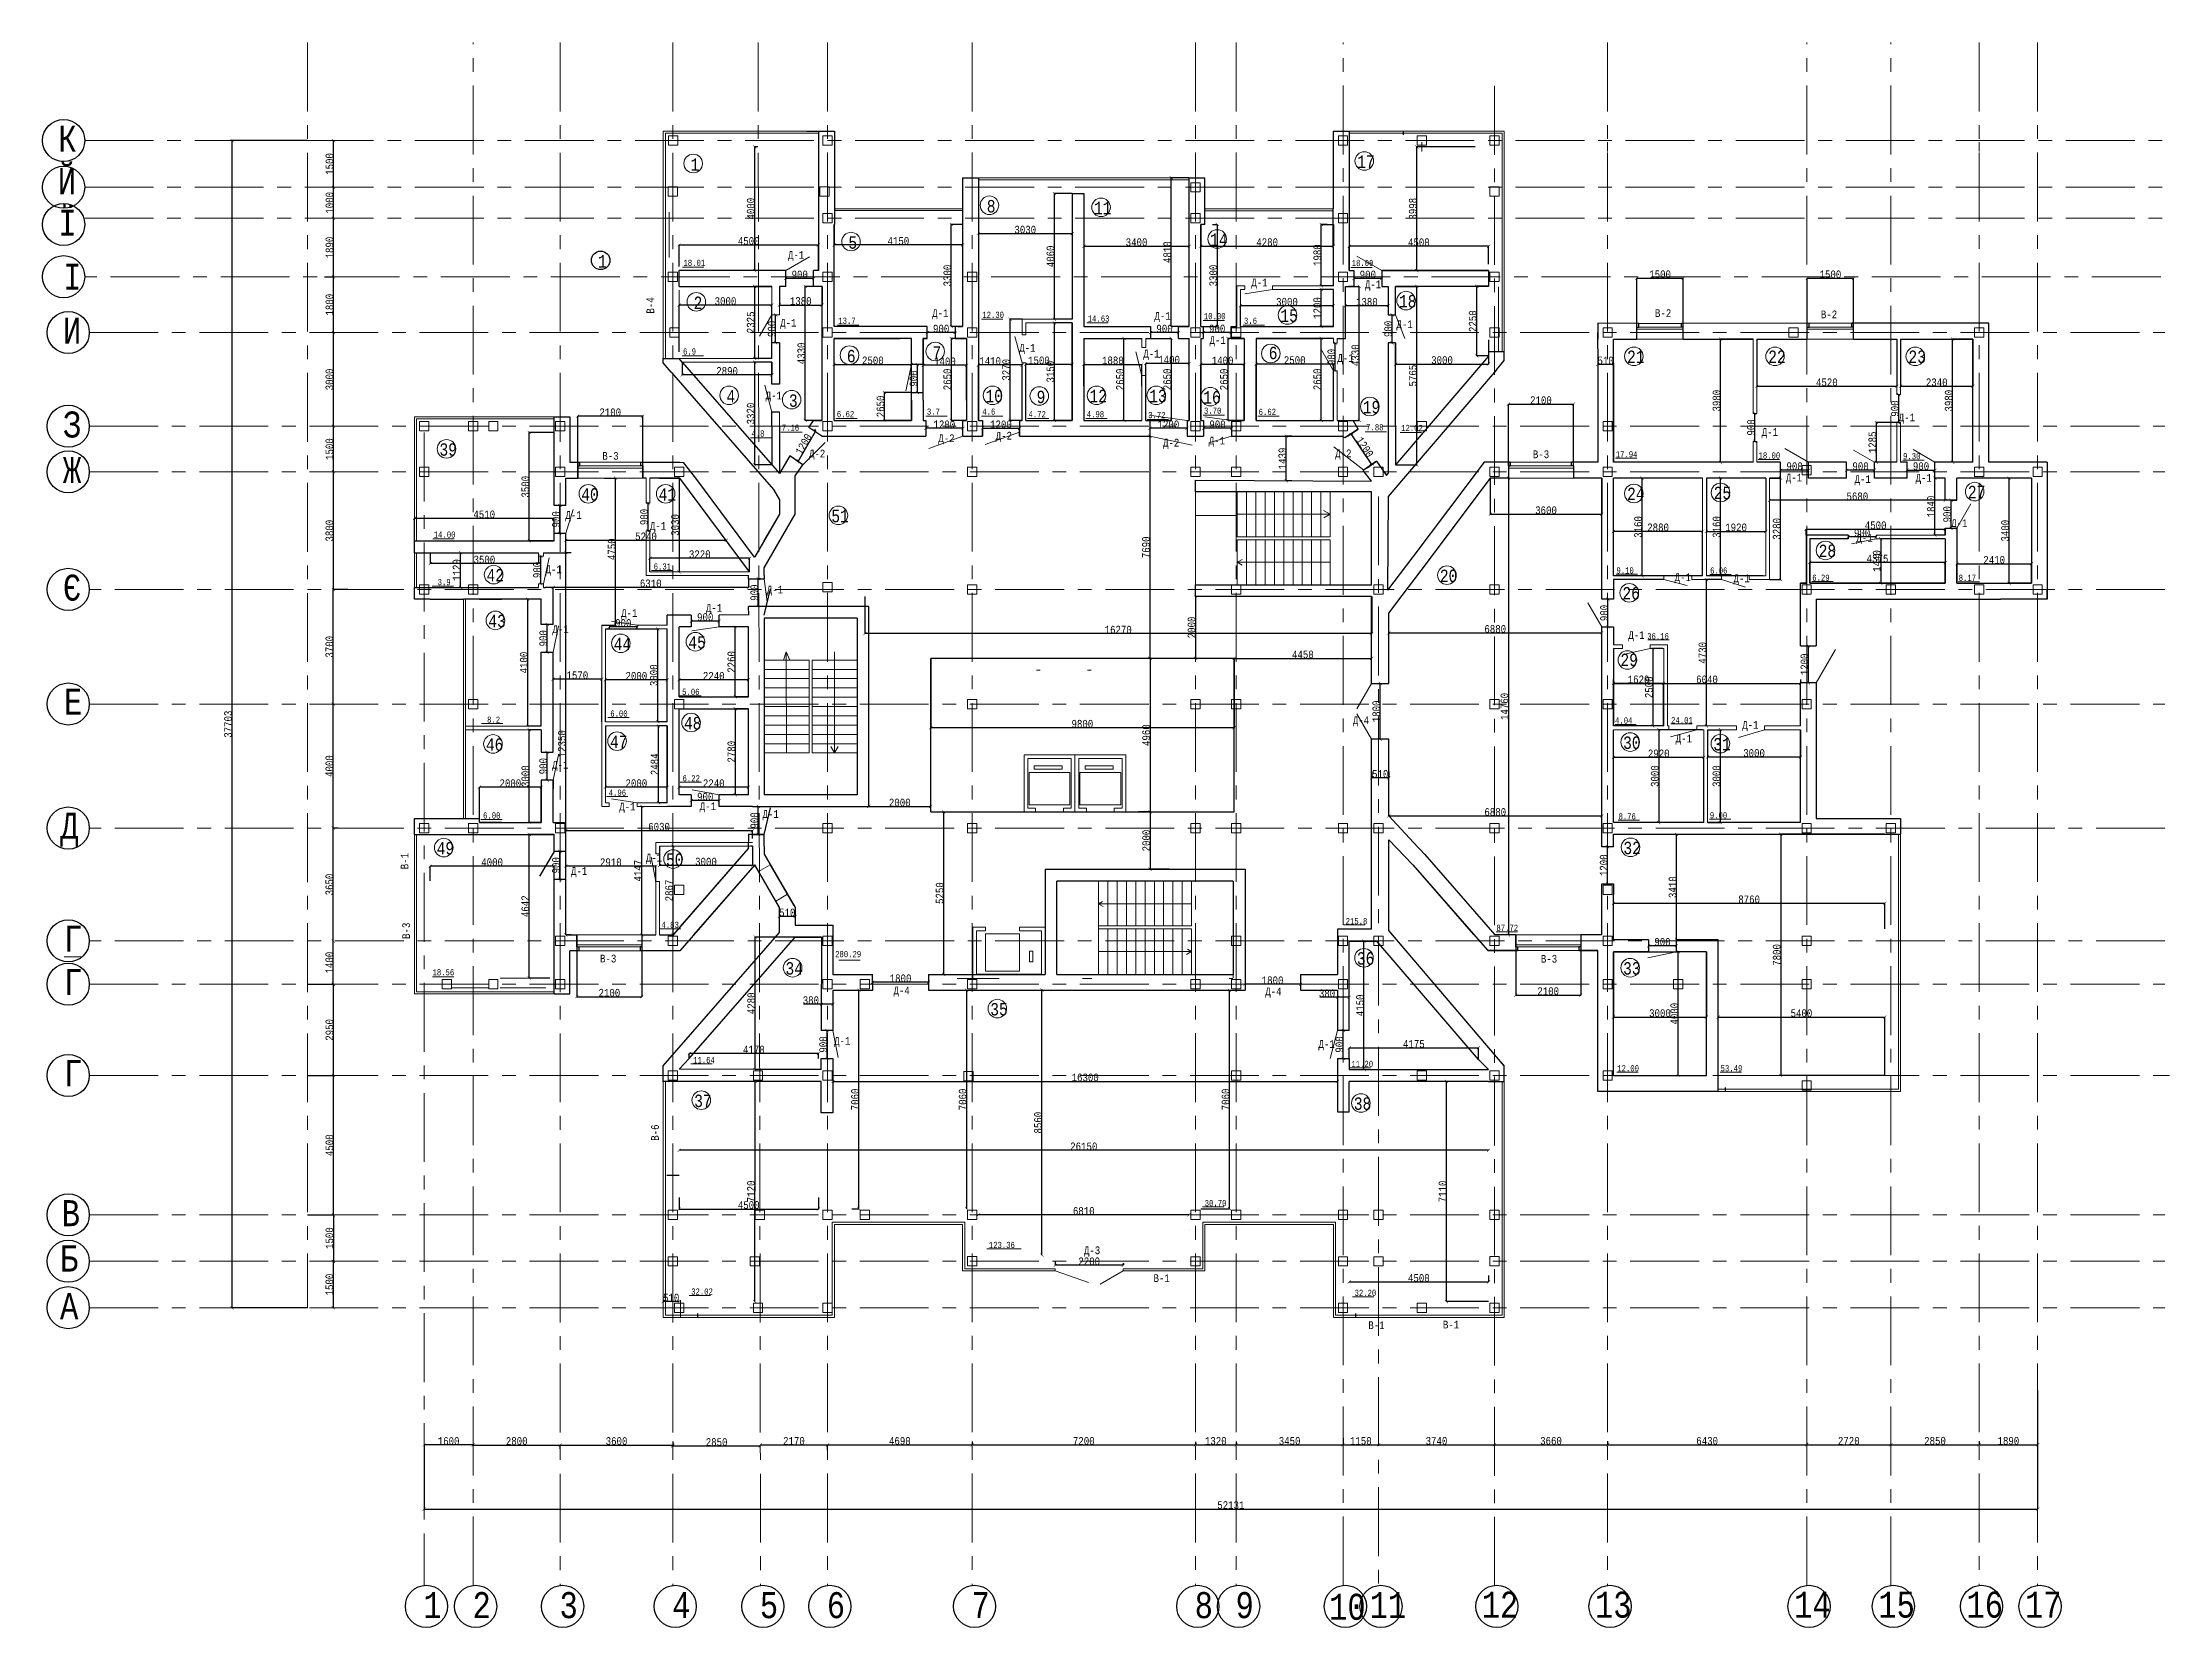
# Model space of a CAD drawing. Header units: millimetres. Extents: x -689206 to 4969298, y -1019800 to 703299.
# Drawn here: x 740325 to 809039, y -934565 to -883367 of the extents above; entities that cross this region are included whole.
import ezdxf

# ---------------------------------------------------------------- set-up
doc = ezdxf.new("R2010")
doc.units = ezdxf.units.MM
doc.linetypes.add('JIS_02_4.0', pattern=[5.5, 4, -1.5])
doc.linetypes.add('осеваяX2', pattern=[101.6, 63.5, -12.7, 12.7, -12.7])
for name, color, linetype, lineweight in [('несущие', 7, 'Continuous', 30), ('ОКНА', 250, 'Continuous', 20), ('ПЕРЕГОРОДКИ', 252, 'Continuous', 9), ('РАЗМЕРЫ', 7, 'Continuous', 9), ('сваи', 7, 'JIS_02_4.0', 30), ('Слой1', 7, 'Continuous', 30), ('стены', 7, 'Continuous', 20)]:
    doc.layers.add(name, color=color, linetype=linetype, lineweight=lineweight)
doc.layers.add('сетка', color=104, linetype='Continuous')
doc.layers.add('четотам', color=7, linetype='Continuous')
doc.styles.add('Аннотативный', font='isocteur.ttf', dxfattribs={"width": 0.7, "height": 250})
doc.dimstyles.new('Аннотативный', dxfattribs={"dimscale": 0, "dimtxt": 250, "dimasz": 100, "dimexe": 1.25, "dimexo": 0.625, "dimtad": 1, "dimdec": 0, "dimtxsty": 'Аннотативный', "dimblk": 'ARCHTICK', "dimcen": 2.5, "dimadec": 0, "dimazin": 0, "dimtfac": 1, "dimtdec": 0, "dimtmove": 0, "dimatfit": 3, "dimfxl": 1, "dimarcsym": 0})

msp = doc.modelspace()

# ---------------------------------------------------------------- texts
at = {"layer": 'РАЗМЕРЫ', "lineweight": 5, "ltscale": 35, "width": 7009.377, "attachment_point": 1, "style": 'Аннотативный'}
for s, insert, char_height in [('К', (740834.7, -886055.4), 841.3), ('Й', (740817.1, -887423.9), 841.3), ('Ї', (740834.7, -888768.7), 841.3), ('І', (740993.3, -890507.7), 841.3), ('И', (740984.7, -892256.9), 841.3), ('З', (740984.7, -895284.3), 841.3), ('Ж', (740984.7, -896756.9), 841.3), ('Є', (740984.7, -900554.8), 841.3), ('Е', (741020, -904239.2), 841.3), ('Д', (740899.7, -908247.2), 841.3), ('{\\LГ}', (741020, -911892), 841.28), ('Г', (741020, -913291.2), 841.3), ('Г', (741020, -916239.2), 841.3), ('В', (740945.8, -920761.5), 841.3), ('Б', (740890.7, -922226.1), 841.3), ('А', (740890.7, -923766.1), 841.3), ('1', (752627.8, -933423.5), 841.3), ('2', (754217.1, -933423.5), 841.3), ('3', (757027.8, -933423.5), 841.3), ('4', (760667.1, -933423.5), 841.3), ('5', (763499.3, -933423.5), 841.3), ('6', (765663.3, -933423.5), 841.3), ('7', (770337.2, -933423.5), 841.3), ('8', (777547.2, -933423.5), 841.3), ('9', (778867.1, -933423.5), 841.3), ('10', (781890.4, -933476.8), 841.28), ('11', (783200.2, -933423.5), 841.28), ('12', (786820.6, -933406.7), 841.28), ('13', (790480.5, -933406.7), 841.28), ('14', (796910.4, -933406.7), 841.28), ('15', (799632.8, -933406.7), 841.28), ('16', (802480.5, -933406.7), 841.28), ('17', (804372, -933406.7), 841.28)]:
    msp.add_mtext(s, dxfattribs=dict(at, insert=insert, char_height=char_height))
at = {"layer": 'РАЗМЕРЫ', "lineweight": 13, "ltscale": 150, "char_height": 401.1, "width": 1460, "attachment_point": 1, "style": 'Аннотативный'}
for s, insert in [('17', (782798.4, -887013.6)), ('1', (761260.6, -887103.7)), ('8', (770830.6, -888453.7)), ('11', (774294.3, -888511.2)), ('5', (766359.2, -889626.1)), ('14', (778045.2, -889533.6)), ('2', (761360.6, -891573.7)), ('18', (784148.4, -891523.6)), ('15', (780316.3, -891988)), ('7', (769079.2, -893176.1)), ('6', (779940.3, -893193.1)), ('6', (766309.2, -893296.1)), ('21', (791516.7, -893316.3)), ('22', (796076.7, -893316.3)), ('23', (800606.7, -893316.3)), ('4', (762420.9, -894593.6)), ('10', (770788.4, -894583.6)), ('9', (772440.6, -894613.7)), ('12', (774148.4, -894583.6)), ('13', (776078.4, -894583.6)), ('16', (777824.7, -894626.1)), ('3', (764439.6, -894732.4)), ('19', (782978.4, -894943.6)), ('39', (753148.4, -896313.6)), ('40', (757728.4, -897763.6)), ('41', (760228.4, -897763.6)), ('24', (791516.7, -897746.3)), ('25', (794315.1, -897716.3)), ('27', (802526.7, -897686.3)), ('51', (765808.3, -898460.4)), ('28', (797706.7, -899586.3)), ('42', (754668.4, -900373.6)), ('20', (785468.4, -900393.6)), ('26', (791366.7, -900956.3)), ('43', (754728.4, -901853.6)), ('44', (758778.4, -902593.6)), ('45', (761188.4, -902543.6)), ('29', (791302.2, -903107.5)), ('48', (761048.4, -905153.6)), ('46', (754648.4, -905843.6)), ('47', (758658.4, -905753.6)), ('30', (791388.4, -905783.6)), ('31', (794303.1, -905833.6)), ('49', (753058.4, -909193.6)), ('50', (760467.6, -909563.6)), ('32', (791398.4, -909183.6)), ('34', (764328.4, -913073.6)), ('36', (782788.6, -912753.6)), ('33', (791388.4, -913073.6)), ('35', (770943.4, -914393.6)), ('37', (761378.4, -917353.6)), ('38', (782688.4, -917443.6))]:
    msp.add_mtext(s, dxfattribs=dict(at, insert=insert))
at = {"layer": 'РАЗМЕРЫ', "lineweight": 20, "ltscale": 150, "attachment_point": 1, "style": 'Аннотативный'}
for s, insert, char_height, width in [('1', (758270.6, -890233.7), 401.1, 1460), ('Д-1', (764406.4, -890102.9), 250, 922.913), ('Д-1', (779376.4, -890992.9), 250, 922.913), ('Д-1', (783046.4, -891052.9), 250, 922.913), ('Д-1', (764156.4, -892292.9), 250, 922.913), ('Д-1', (769066.4, -891982.9), 250, 922.913), ('Д-1', (776246.4, -892072.9), 250, 922.913), ('Д-1', (784066.4, -892342.9), 250, 922.913), ('В-2', (792416.4, -891983.5), 250, 922.913), ('В-2', (797776.4, -892023.5), 250, 922.913), ('Д-1', (771879.3, -893102.7), 250, 922.913), ('Д-1', (778026.4, -892852.9), 250, 922.913), ('Д-1', (775886.4, -893292.9), 250, 922.913), ('Д-1', (782156.4, -893432.9), 250, 922.913), ('Д-1', (763686.4, -894642.9), 250, 922.913), ('Д-2', (769264.5, -896024.5), 250, 922.913), ('Д-2', (771118.2, -895942.7), 250, 922.913), ('Д-1', (795866.4, -895822.9), 250, 922.913), ('Д-1', (800291.3, -895352.9), 250, 922.913), ('В-3', (758410.9, -896593.8), 250, 922.913), ('Д-2', (765086.5, -896520.9), 250, 922.913), ('Д-2', (776523.6, -896167.5), 250, 922.913), ('Д-1', (778001.7, -896101.1), 250, 922.913), ('Д-2', (782086.4, -896512.9), 250, 922.913), ('Д-1', (796646.4, -897292.9), 250, 922.913), ('Д-1', (798866.4, -897342.9), 250, 922.913), ('Д-1', (800836.4, -897302.9), 250, 922.913), ('Д-1', (757216.4, -898502.9), 250, 922.913), ('Д-1', (801984.1, -898766.9), 250, 922.913), ('Д-1', (759946.4, -898856), 250, 922.913), ('Д-1', (798923.3, -899244.8), 250, 922.913), ('Д-1', (756577, -900260), 250, 922.913), ('Д-1', (793053.1, -900515.1), 250, 922.913), ('Д-1', (794955.2, -900548.9), 250, 922.913), ('Д-1', (761756.4, -901502.9), 250, 922.913), ('Д-1', (763723.4, -900913.6), 250, 922.913), ('Д-1', (756796.4, -902192.9), 250, 922.913), ('Д-1', (759016.4, -901672.9), 250, 922.913), ('Д-1', (791556.4, -902382.9), 250, 922.913), ('Д-4', (782656.4, -905132.9), 250, 922.913), ('Д-1', (795236.4, -905282.9), 250, 922.913), ('Д-1', (793086.4, -905722.9), 250, 922.913), ('Д-1', (756786.4, -906572.9), 250, 922.913), ('Д-1', (758956.4, -907922.9), 250, 922.913), ('Д-1', (761556.4, -907912.9), 250, 922.913), ('Д-1', (763586.4, -908162.9), 250, 922.913), ('Д-1', (759816.4, -909572.9), 250, 922.913), ('Д-1', (757396.4, -910002.9), 250, 922.913), ('В-3', (758336.4, -912833.5), 250, 922.913), ('Д-4', (767816.4, -913862.9), 250, 922.913), ('Д-4', (779826.4, -913892.9), 250, 922.913), ('Д-1', (765896.4, -915492.9), 250, 922.913), ('Д-1', (781546.4, -915592.9), 250, 922.913), ('Д-3', (773968.2, -922258.2), 250, 922.913), ('В-1', (776216.4, -923156.3), 250, 922.913), ('В-1', (783156.4, -924676.3), 250, 922.913), ('В-1', (785566.4, -924656.3), 250, 922.913)]:
    msp.add_mtext(s, dxfattribs=dict(at, insert=insert, char_height=char_height, width=width))
at = {"layer": 'РАЗМЕРЫ', "char_height": 200, "width": 656.117, "attachment_point": 1, "style": 'Аннотативный'}
for s, insert in [('18.01', (761032.2, -890384.5)), ('18.00', (782620.1, -890388.4)), ('13.7', (766032.7, -892253.9)), ('12.30', (770685.4, -892062.6)), ('14.63', (774093.2, -892183.8)), ('10.00', (777845.4, -892105.3)), ('3.6', (779139.9, -892253.9)), ('6.9', (761016.3, -893246)), ('6.62', (765986.7, -895269.1)), ('3.7', (768895.5, -895190.2)), ('4.6', (770685.4, -895190.2)), ('4.72', (772178.1, -895272.2)), ('4.98', (774060.5, -895272)), ('3.72', (776045.3, -895300.9)), ('3.70', (777848.3, -895159.5)), ('6.62', (779613.7, -895197)), ('4.8', (763228.1, -895896.8)), ('7.16', (764206.3, -895707.7)), ('7.88', (783088, -895696.6)), ('12.02', (784219.8, -895717.9)), ('17.94', (791150.6, -896567.5)), ('18.00', (795763.6, -896606.7)), ('9.30', (800432.7, -896628.9)), ('14.00', (752964.4, -899161.1)), ('3.9', (753088.9, -900696.1)), ('6.31', (760068.5, -900191.6)), ('9.10', (791171.8, -900319.8)), ('6.06', (794198.9, -900322.5)), ('6.29', (797499, -900553.8)), ('8.17', (802229.6, -900559.2)), ('36.16', (792166.3, -902444.1)), ('5.06', (760988.5, -904241.6)), ('6.00', (758666.8, -904943.2)), ('8.2', (754687.6, -905141.3)), ('4.04', (791128.4, -905168)), ('24.01', (792939.7, -905155.3)), ('4.96', (758616, -907497.4)), ('6.22', (761001.6, -907034.3)), ('8.76', (791240.7, -908262.8)), ('9.00', (794189.9, -908229.4)), ('4.83', (760320.9, -911768.9)), ('215.8', (782423.9, -911647.5)), ('87.72', (787294.6, -911865.7)), ('280.29', (765931.8, -912713.1)), ('18.56', (752924.3, -913301.2)), ('11.64', (761342.6, -916137.1)), ('11.20', (782610.3, -916261.5)), ('12.00', (791200.1, -916401.2)), ('53.49', (794538.5, -916401.2)), ('30.70', (777871.1, -920757)), ('123.36', (770896.8, -922109.9)), ('32.02', (761280.7, -923615.8)), ('32.20', (782712.1, -923655.7))]:
    msp.add_mtext(s, dxfattribs=dict(at, insert=insert))
at = {"layer": 'РАЗМЕРЫ', "lineweight": 20, "ltscale": 150, "char_height": 250, "width": 922.913, "attachment_point": 1, "style": 'Аннотативный'}
for s, insert, rotation in [('В-4', (759836.4, -892123.5), 90), ('В-3', (788472.5, -896543.6), 0.255918), ('В-1', (751896.4, -910073.5), 90), ('В-3', (751946.4, -912323.5), 90), ('В-3', (788730.1, -912841.7), 0.255918), ('В-6', (759986.4, -918843.5), 90)]:
    msp.add_mtext(s, dxfattribs=dict(at, insert=insert, rotation=rotation))
at = {"layer": 'РАЗМЕРЫ', "color": 18, "true_color": 0x000000, "insert": (754556.2, -908235.9), "char_height": 200, "width": 656.117, "attachment_point": 1, "style": 'Аннотативный'}
msp.add_mtext('6.00', dxfattribs=at)

# ---------------------------------------------------------------- blocks, each defined once
blk = doc.blocks.new('_ArchTick')
at = {"color": 0, "linetype": 'ByBlock', "const_width": 0.15}
blk.add_lwpolyline([(-0.5, -0.5), (0.5, 0.5)], dxfattribs=at)
blk = doc.blocks.new('*D4479')
at = {"layer": 'Defpoints', "color": 0, "lineweight": 5, "transparency": 16777216}
for p in [(769685, -889244), (770049, -889244), (770049, -892544)]:
    blk.add_point(p, dxfattribs=at)
at = {"layer": 'стены', "color": 0, "lineweight": -2, "transparency": 16777216}
for p, q in [((770049, -889244), (769684, -889244)), ((769685, -892544), (769685, -889244)), ((770049, -892544), (769684, -892544))]:
    blk.add_line(p, q, dxfattribs=at)
at = {"layer": 'стены', "color": 0, "lineweight": -2, "transparency": 16777216, "xscale": 100, "yscale": 100, "zscale": 100}
for p, rotation in [((769685, -889244), 90), ((769685, -892544), 270)]:
    blk.add_blockref('_ArchTick', p, dxfattribs=dict(at, rotation=rotation))
at = {"layer": 'стены', "color": 0, "lineweight": 5, "transparency": 16777216, "insert": (769559, -890894), "char_height": 250, "attachment_point": 5, "rotation": 90, "style": 'Аннотативный'}
blk.add_mtext('3300', dxfattribs=at)
blk = doc.blocks.new('*D4480')
at = {"layer": 'Defpoints', "color": 0, "lineweight": 5, "transparency": 16777216}
for p in [(765899, -889244), (770049, -889244), (765899, -889903)]:
    blk.add_point(p, dxfattribs=at)
at = {"layer": 'стены', "color": 0, "lineweight": -2, "transparency": 16777216}
for p, q in [((765899, -889244), (765899, -889905)), ((770049, -889244), (770049, -889905)), ((770049, -889903), (765899, -889903))]:
    blk.add_line(p, q, dxfattribs=at)
at = {"layer": 'стены', "color": 0, "lineweight": -2, "transparency": 16777216, "xscale": 100, "yscale": 100, "zscale": 100, "rotation": 180}
blk.add_blockref('_ArchTick', (765899, -889903), dxfattribs=at)
at = {"layer": 'стены', "color": 0, "lineweight": -2, "transparency": 16777216, "xscale": 100, "yscale": 100, "zscale": 100}
blk.add_blockref('_ArchTick', (770049, -889903), dxfattribs=at)
at = {"layer": 'стены', "color": 0, "lineweight": 5, "transparency": 16777216, "insert": (767974, -889778), "char_height": 250, "attachment_point": 5, "style": 'Аннотативный'}
blk.add_mtext('4150', dxfattribs=at)
blk = doc.blocks.new('*D4481')
at = {"layer": 'Defpoints', "color": 0, "lineweight": 5, "transparency": 16777216}
for p in [(770559, -889538), (773589, -889538), (773589, -889538)]:
    blk.add_point(p, dxfattribs=at)
at = {"layer": 'стены', "color": 0, "lineweight": -2, "transparency": 16777216}
for p, q in [((770559, -889538), (770559, -889537)), ((770559, -889538), (773589, -889538)), ((773589, -889538), (773589, -889537))]:
    blk.add_line(p, q, dxfattribs=at)
at = {"layer": 'стены', "color": 0, "lineweight": -2, "transparency": 16777216, "xscale": 100, "yscale": 100, "zscale": 100, "rotation": 180}
blk.add_blockref('_ArchTick', (770559, -889538), dxfattribs=at)
at = {"layer": 'стены', "color": 0, "lineweight": -2, "transparency": 16777216, "xscale": 100, "yscale": 100, "zscale": 100}
blk.add_blockref('_ArchTick', (773589, -889538), dxfattribs=at)
at = {"layer": 'стены', "color": 0, "lineweight": 5, "transparency": 16777216, "insert": (772074, -889413), "char_height": 250, "attachment_point": 5, "style": 'Аннотативный'}
blk.add_mtext('3030', dxfattribs=at)
blk = doc.blocks.new('*D4482')
at = {"layer": 'Defpoints', "color": 0, "lineweight": 5, "transparency": 16777216}
for p in [(773015, -888244), (773589, -888244), (773589, -892304)]:
    blk.add_point(p, dxfattribs=at)
at = {"layer": 'стены', "color": 0, "lineweight": -2, "transparency": 16777216}
for p, q in [((773589, -888244), (773014, -888244)), ((773015, -892304), (773015, -888244)), ((773589, -892304), (773014, -892304))]:
    blk.add_line(p, q, dxfattribs=at)
at = {"layer": 'стены', "color": 0, "lineweight": -2, "transparency": 16777216, "xscale": 100, "yscale": 100, "zscale": 100}
for p, rotation in [((773015, -888244), 90), ((773015, -892304), 270)]:
    blk.add_blockref('_ArchTick', p, dxfattribs=dict(at, rotation=rotation))
at = {"layer": 'стены', "color": 0, "lineweight": 5, "transparency": 16777216, "insert": (772890, -890274), "char_height": 250, "attachment_point": 5, "rotation": 90, "style": 'Аннотативный'}
blk.add_mtext('4060', dxfattribs=at)
blk = doc.blocks.new('*D4483')
at = {"layer": 'Defpoints', "color": 0, "lineweight": 5, "transparency": 16777216}
for p in [(768779, -893793), (768779, -894924), (770179, -894924)]:
    blk.add_point(p, dxfattribs=at)
at = {"layer": 'стены', "color": 0, "lineweight": -2, "transparency": 16777216}
for p, q in [((768779, -894923), (768779, -893792)), ((770179, -893793), (768779, -893793)), ((770179, -894923), (770179, -893792))]:
    blk.add_line(p, q, dxfattribs=at)
at = {"layer": 'стены', "color": 0, "lineweight": -2, "transparency": 16777216, "xscale": 100, "yscale": 100, "zscale": 100, "rotation": 180}
blk.add_blockref('_ArchTick', (768779, -893793), dxfattribs=at)
at = {"layer": 'стены', "color": 0, "lineweight": -2, "transparency": 16777216, "xscale": 100, "yscale": 100, "zscale": 100}
blk.add_blockref('_ArchTick', (770179, -893793), dxfattribs=at)
at = {"layer": 'стены', "color": 0, "lineweight": 5, "transparency": 16777216, "insert": (769479, -893668), "char_height": 250, "attachment_point": 5, "style": 'Аннотативный'}
blk.add_mtext('1400', dxfattribs=at)
blk = doc.blocks.new('*D4484')
at = {"layer": 'Defpoints', "color": 0, "lineweight": 5, "transparency": 16777216}
for p in [(773969, -889945), (777369, -889945), (777369, -889945)]:
    blk.add_point(p, dxfattribs=at)
at = {"layer": 'стены', "color": 0, "lineweight": -2, "transparency": 16777216}
for p, q in [((773969, -889945), (773969, -889946)), ((773969, -889945), (777369, -889945)), ((777369, -889944), (777369, -889943))]:
    blk.add_line(p, q, dxfattribs=at)
at = {"layer": 'стены', "color": 0, "lineweight": -2, "transparency": 16777216, "xscale": 100, "yscale": 100, "zscale": 100, "rotation": 180}
blk.add_blockref('_ArchTick', (773969, -889945), dxfattribs=at)
at = {"layer": 'стены', "color": 0, "lineweight": -2, "transparency": 16777216, "xscale": 100, "yscale": 100, "zscale": 100}
blk.add_blockref('_ArchTick', (777369, -889945), dxfattribs=at)
at = {"layer": 'стены', "color": 0, "lineweight": 5, "transparency": 16777216, "insert": (775669, -889819), "char_height": 250, "attachment_point": 5, "style": 'Аннотативный'}
blk.add_mtext('3400', dxfattribs=at)
blk = doc.blocks.new('*D4485')
at = {"layer": 'Defpoints', "color": 0, "lineweight": 5, "transparency": 16777216}
for p in [(776788, -887734), (777369, -887734), (777369, -892544)]:
    blk.add_point(p, dxfattribs=at)
at = {"layer": 'стены', "color": 0, "lineweight": -2, "transparency": 16777216}
for p, q in [((777369, -887734), (776787, -887734)), ((776788, -892544), (776788, -887734)), ((777369, -892544), (776787, -892544))]:
    blk.add_line(p, q, dxfattribs=at)
at = {"layer": 'стены', "color": 0, "lineweight": -2, "transparency": 16777216, "xscale": 100, "yscale": 100, "zscale": 100}
for p, rotation in [((776788, -887734), 90), ((776788, -892544), 270)]:
    blk.add_blockref('_ArchTick', p, dxfattribs=dict(at, rotation=rotation))
at = {"layer": 'стены', "color": 0, "lineweight": 5, "transparency": 16777216, "insert": (776663, -890139), "char_height": 250, "attachment_point": 5, "rotation": 90, "style": 'Аннотативный'}
blk.add_mtext('4810', dxfattribs=at)
blk = doc.blocks.new('*D4486')
at = {"layer": 'Defpoints', "color": 0, "lineweight": 5, "transparency": 16777216}
for p in [(775844, -893763), (773964, -894472), (775844, -894472)]:
    blk.add_point(p, dxfattribs=at)
at = {"layer": 'стены', "color": 0, "lineweight": -2, "transparency": 16777216}
for p, q in [((773964, -894472), (773964, -893762)), ((773964, -893763), (775844, -893763)), ((775844, -894472), (775844, -893762))]:
    blk.add_line(p, q, dxfattribs=at)
at = {"layer": 'стены', "color": 0, "lineweight": -2, "transparency": 16777216, "xscale": 100, "yscale": 100, "zscale": 100, "rotation": 180}
blk.add_blockref('_ArchTick', (773964, -893763), dxfattribs=at)
at = {"layer": 'стены', "color": 0, "lineweight": -2, "transparency": 16777216, "xscale": 100, "yscale": 100, "zscale": 100}
blk.add_blockref('_ArchTick', (775844, -893763), dxfattribs=at)
at = {"layer": 'стены', "color": 0, "lineweight": 5, "transparency": 16777216, "insert": (774904, -893638), "char_height": 250, "attachment_point": 5, "style": 'Аннотативный'}
blk.add_mtext('1880', dxfattribs=at)
blk = doc.blocks.new('*D4487')
at = {"layer": 'Defpoints', "color": 0, "lineweight": 5, "transparency": 16777216}
for p in [(782539, -923403), (787039, -923194), (787039, -923403)]:
    blk.add_point(p, dxfattribs=at)
at = {"layer": 'стены', "color": 0, "lineweight": -2, "transparency": 16777216}
for p, q in [((782539, -923402), (782539, -923401)), ((782539, -923403), (787039, -923403)), ((787039, -923194), (787039, -923404))]:
    blk.add_line(p, q, dxfattribs=at)
at = {"layer": 'стены', "color": 0, "lineweight": -2, "transparency": 16777216, "xscale": 100, "yscale": 100, "zscale": 100, "rotation": 180}
blk.add_blockref('_ArchTick', (782539, -923403), dxfattribs=at)
at = {"layer": 'стены', "color": 0, "lineweight": -2, "transparency": 16777216, "xscale": 100, "yscale": 100, "zscale": 100}
blk.add_blockref('_ArchTick', (787039, -923403), dxfattribs=at)
at = {"layer": 'стены', "color": 0, "lineweight": 5, "transparency": 16777216, "insert": (784789, -923277), "char_height": 250, "attachment_point": 5, "style": 'Аннотативный'}
blk.add_mtext('4500', dxfattribs=at)
blk = doc.blocks.new('*D4488')
at = {"layer": 'Defpoints', "color": 0, "lineweight": 5, "transparency": 16777216}
for p in [(767143, -913723), (767143, -913761), (768947, -913723)]:
    blk.add_point(p, dxfattribs=at)
at = {"layer": 'стены', "color": 0, "lineweight": -2, "transparency": 16777216}
for p, q in [((767143, -913760), (767143, -913722)), ((768947, -913723), (767143, -913723)), ((768947, -913722), (768947, -913722))]:
    blk.add_line(p, q, dxfattribs=at)
at = {"layer": 'стены', "color": 0, "lineweight": -2, "transparency": 16777216, "xscale": 100, "yscale": 100, "zscale": 100, "rotation": 180}
blk.add_blockref('_ArchTick', (767143, -913723), dxfattribs=at)
at = {"layer": 'стены', "color": 0, "lineweight": -2, "transparency": 16777216, "xscale": 100, "yscale": 100, "zscale": 100}
blk.add_blockref('_ArchTick', (768947, -913723), dxfattribs=at)
at = {"layer": 'стены', "color": 0, "lineweight": 5, "transparency": 16777216, "insert": (768045, -913597), "char_height": 250, "attachment_point": 5, "style": 'Аннотативный'}
blk.add_mtext('1800', dxfattribs=at)
blk = doc.blocks.new('*D4514')
at = {"layer": 'Defpoints', "color": 0, "lineweight": 5, "transparency": 16777216}
for p in [(761220, -916024), (761220, -916187), (765389, -916187)]:
    blk.add_point(p, dxfattribs=at)
at = {"layer": 'стены', "color": 0, "lineweight": -2, "transparency": 16777216}
for p, q in [((761220, -916187), (761220, -916022)), ((765389, -916024), (761220, -916024)), ((765389, -916187), (765389, -916022))]:
    blk.add_line(p, q, dxfattribs=at)
at = {"layer": 'стены', "color": 0, "lineweight": -2, "transparency": 16777216, "xscale": 100, "yscale": 100, "zscale": 100, "rotation": 180}
blk.add_blockref('_ArchTick', (761220, -916024), dxfattribs=at)
at = {"layer": 'стены', "color": 0, "lineweight": -2, "transparency": 16777216, "xscale": 100, "yscale": 100, "zscale": 100}
blk.add_blockref('_ArchTick', (765389, -916024), dxfattribs=at)
at = {"layer": 'стены', "color": 0, "lineweight": 5, "transparency": 16777216, "insert": (763305, -915898), "char_height": 250, "attachment_point": 5, "style": 'Аннотативный'}
blk.add_mtext('4170', dxfattribs=at)
blk = doc.blocks.new('*D4515')
at = {"layer": 'Defpoints', "color": 0, "lineweight": 5, "transparency": 16777216}
for p in [(786714, -915841), (782539, -916222), (786714, -916222)]:
    blk.add_point(p, dxfattribs=at)
at = {"layer": 'стены', "color": 0, "lineweight": -2, "transparency": 16777216}
for p, q in [((782539, -916221), (782539, -915840)), ((782539, -915841), (786714, -915841)), ((786714, -916221), (786714, -915840))]:
    blk.add_line(p, q, dxfattribs=at)
at = {"layer": 'стены', "color": 0, "lineweight": -2, "transparency": 16777216, "xscale": 100, "yscale": 100, "zscale": 100, "rotation": 180}
blk.add_blockref('_ArchTick', (782539, -915841), dxfattribs=at)
at = {"layer": 'стены', "color": 0, "lineweight": -2, "transparency": 16777216, "xscale": 100, "yscale": 100, "zscale": 100}
blk.add_blockref('_ArchTick', (786714, -915841), dxfattribs=at)
at = {"layer": 'стены', "color": 0, "lineweight": 5, "transparency": 16777216, "insert": (784627, -915716), "char_height": 250, "attachment_point": 5, "style": 'Аннотативный'}
blk.add_mtext('4175', dxfattribs=at)
blk = doc.blocks.new('*D4500')
at = {"layer": 'Defpoints', "color": 0, "lineweight": 5, "transparency": 16777216}
for p in [(797299, -899275), (801794, -899088), (801794, -899275)]:
    blk.add_point(p, dxfattribs=at)
at = {"layer": 'стены', "color": 0, "lineweight": -2, "transparency": 16777216}
for p, q in [((797299, -899275), (797299, -899087)), ((797299, -899088), (801794, -899088)), ((801794, -899275), (801794, -899087))]:
    blk.add_line(p, q, dxfattribs=at)
at = {"layer": 'стены', "color": 0, "lineweight": -2, "transparency": 16777216, "xscale": 100, "yscale": 100, "zscale": 100, "rotation": 180}
blk.add_blockref('_ArchTick', (797299, -899088), dxfattribs=at)
at = {"layer": 'стены', "color": 0, "lineweight": -2, "transparency": 16777216, "xscale": 100, "yscale": 100, "zscale": 100}
blk.add_blockref('_ArchTick', (801794, -899088), dxfattribs=at)
at = {"layer": 'стены', "color": 0, "lineweight": 5, "transparency": 16777216, "insert": (799547, -898963), "char_height": 250, "attachment_point": 5, "style": 'Аннотативный'}
blk.add_mtext('4500', dxfattribs=at)
blk = doc.blocks.new('*D4501')
at = {"layer": 'Defpoints', "color": 0, "lineweight": 5, "transparency": 16777216}
for p in [(801984, -898154), (801984, -898154), (801984, -899054)]:
    blk.add_point(p, dxfattribs=at)
at = {"layer": 'стены', "color": 0, "lineweight": -2, "transparency": 16777216}
for p, q in [((801984, -899054), (801984, -898154)), ((801985, -898154), (801985, -898154)), ((801985, -899054), (801985, -899054))]:
    blk.add_line(p, q, dxfattribs=at)
at = {"layer": 'стены', "color": 0, "lineweight": -2, "transparency": 16777216, "xscale": 100, "yscale": 100, "zscale": 100}
for p, rotation in [((801984, -898154), 90), ((801984, -899054), 270)]:
    blk.add_blockref('_ArchTick', p, dxfattribs=dict(at, rotation=rotation))
at = {"layer": 'стены', "color": 0, "lineweight": 5, "transparency": 16777216, "insert": (801858, -898604), "char_height": 250, "attachment_point": 5, "rotation": 90, "style": 'Аннотативный'}
blk.add_mtext('900', dxfattribs=at)
blk = doc.blocks.new('*D4502')
at = {"layer": 'Defpoints', "color": 0, "lineweight": 5, "transparency": 16777216}
for p in [(791078, -899157), (791078, -900597), (793958, -900597)]:
    blk.add_point(p, dxfattribs=at)
at = {"layer": 'стены', "color": 0, "lineweight": -2, "transparency": 16777216}
for p, q in [((791078, -900596), (791078, -899155)), ((793958, -899157), (791078, -899157)), ((793958, -900596), (793958, -899155))]:
    blk.add_line(p, q, dxfattribs=at)
at = {"layer": 'стены', "color": 0, "lineweight": -2, "transparency": 16777216, "xscale": 100, "yscale": 100, "zscale": 100, "rotation": 180}
blk.add_blockref('_ArchTick', (791078, -899157), dxfattribs=at)
at = {"layer": 'стены', "color": 0, "lineweight": -2, "transparency": 16777216, "xscale": 100, "yscale": 100, "zscale": 100}
blk.add_blockref('_ArchTick', (793958, -899157), dxfattribs=at)
at = {"layer": 'стены', "color": 0, "lineweight": 5, "transparency": 16777216, "insert": (792518, -899031), "char_height": 250, "attachment_point": 5, "style": 'Аннотативный'}
blk.add_mtext('2880', dxfattribs=at)
blk = doc.blocks.new('*D4503')
at = {"layer": 'Defpoints', "color": 0, "lineweight": 5, "transparency": 16777216}
for p in [(801794, -899395), (799710, -900834), (801794, -900834)]:
    blk.add_point(p, dxfattribs=at)
at = {"layer": 'стены', "color": 0, "lineweight": -2, "transparency": 16777216}
for p, q in [((801793, -899395), (799708, -899395)), ((799710, -899395), (799710, -900834)), ((801793, -900834), (799708, -900834))]:
    blk.add_line(p, q, dxfattribs=at)
at = {"layer": 'стены', "color": 0, "lineweight": -2, "transparency": 16777216, "xscale": 100, "yscale": 100, "zscale": 100}
for p, rotation in [((799710, -899395), 90), ((799710, -900834), 270)]:
    blk.add_blockref('_ArchTick', p, dxfattribs=dict(at, rotation=rotation))
at = {"layer": 'стены', "color": 0, "lineweight": 5, "transparency": 16777216, "insert": (799584, -900114), "char_height": 250, "attachment_point": 5, "rotation": 90, "style": 'Аннотативный'}
blk.add_mtext('1440', dxfattribs=at)
blk = doc.blocks.new('*D4504')
at = {"layer": 'Defpoints', "color": 0, "lineweight": 5, "transparency": 16777216}
for p in [(797419, -900163), (797419, -900834), (801794, -900834)]:
    blk.add_point(p, dxfattribs=at)
at = {"layer": 'стены', "color": 0, "lineweight": -2, "transparency": 16777216}
for p, q in [((797419, -900833), (797419, -900162)), ((801794, -900163), (797419, -900163)), ((801794, -900833), (801794, -900162))]:
    blk.add_line(p, q, dxfattribs=at)
at = {"layer": 'стены', "color": 0, "lineweight": -2, "transparency": 16777216, "xscale": 100, "yscale": 100, "zscale": 100, "rotation": 180}
blk.add_blockref('_ArchTick', (797419, -900163), dxfattribs=at)
at = {"layer": 'стены', "color": 0, "lineweight": -2, "transparency": 16777216, "xscale": 100, "yscale": 100, "zscale": 100}
blk.add_blockref('_ArchTick', (801794, -900163), dxfattribs=at)
at = {"layer": 'стены', "color": 0, "lineweight": 5, "transparency": 16777216, "insert": (799607, -900038), "char_height": 250, "attachment_point": 5, "style": 'Аннотативный'}
blk.add_mtext('4375', dxfattribs=at)
blk = doc.blocks.new('*D4505')
at = {"layer": 'Defpoints', "color": 0, "lineweight": 5, "transparency": 16777216}
for p in [(793956, -905564), (792539, -908564), (793999, -908564)]:
    blk.add_point(p, dxfattribs=at)
at = {"layer": 'стены', "color": 0, "lineweight": -2, "transparency": 16777216}
for p, q in [((793956, -905564), (792538, -905564)), ((792539, -905564), (792539, -908564)), ((793999, -908564), (792538, -908564))]:
    blk.add_line(p, q, dxfattribs=at)
at = {"layer": 'стены', "color": 0, "lineweight": -2, "transparency": 16777216, "xscale": 100, "yscale": 100, "zscale": 100}
for p, rotation in [((792539, -905564), 90), ((792539, -908564), 270)]:
    blk.add_blockref('_ArchTick', p, dxfattribs=dict(at, rotation=rotation))
at = {"layer": 'стены', "color": 0, "lineweight": 5, "transparency": 16777216, "insert": (792413, -907064), "char_height": 250, "attachment_point": 5, "rotation": 90, "style": 'Аннотативный'}
blk.add_mtext('3000', dxfattribs=at)
blk = doc.blocks.new('*D4506')
at = {"layer": 'Defpoints', "color": 0, "lineweight": 5, "transparency": 16777216}
for p in [(791078, -906459), (791078, -908564), (793999, -908564)]:
    blk.add_point(p, dxfattribs=at)
at = {"layer": 'стены', "color": 0, "lineweight": -2, "transparency": 16777216}
for p, q in [((791078, -908563), (791078, -906458)), ((793999, -906459), (791078, -906459)), ((793999, -908563), (793999, -906458))]:
    blk.add_line(p, q, dxfattribs=at)
at = {"layer": 'стены', "color": 0, "lineweight": -2, "transparency": 16777216, "xscale": 100, "yscale": 100, "zscale": 100, "rotation": 180}
blk.add_blockref('_ArchTick', (791078, -906459), dxfattribs=at)
at = {"layer": 'стены', "color": 0, "lineweight": -2, "transparency": 16777216, "xscale": 100, "yscale": 100, "zscale": 100}
blk.add_blockref('_ArchTick', (793999, -906459), dxfattribs=at)
at = {"layer": 'стены', "color": 0, "lineweight": 5, "transparency": 16777216, "insert": (792539, -906333), "char_height": 250, "attachment_point": 5, "style": 'Аннотативный'}
blk.add_mtext('2920', dxfattribs=at)
blk = doc.blocks.new('*D4507')
at = {"layer": 'Defpoints', "color": 0, "lineweight": 5, "transparency": 16777216}
for p in [(794119, -905564), (797119, -905564), (797119, -906445)]:
    blk.add_point(p, dxfattribs=at)
at = {"layer": 'стены', "color": 0, "lineweight": -2, "transparency": 16777216}
for p, q in [((794119, -905564), (794119, -906447)), ((797119, -905564), (797119, -906447)), ((794119, -906445), (797119, -906445))]:
    blk.add_line(p, q, dxfattribs=at)
at = {"layer": 'стены', "color": 0, "lineweight": -2, "transparency": 16777216, "xscale": 100, "yscale": 100, "zscale": 100, "rotation": 180}
blk.add_blockref('_ArchTick', (794119, -906445), dxfattribs=at)
at = {"layer": 'стены', "color": 0, "lineweight": -2, "transparency": 16777216, "xscale": 100, "yscale": 100, "zscale": 100}
blk.add_blockref('_ArchTick', (797119, -906445), dxfattribs=at)
at = {"layer": 'стены', "color": 0, "lineweight": 5, "transparency": 16777216, "insert": (795619, -906320), "char_height": 250, "attachment_point": 5, "style": 'Аннотативный'}
blk.add_mtext('3000', dxfattribs=at)
blk = doc.blocks.new('*D4508')
at = {"layer": 'Defpoints', "color": 0, "lineweight": 5, "transparency": 16777216}
for p in [(797374, -902854), (797374, -902854), (797374, -904054)]:
    blk.add_point(p, dxfattribs=at)
at = {"layer": 'стены', "color": 0, "lineweight": -2, "transparency": 16777216}
for p, q in [((797374, -904054), (797374, -902854)), ((797375, -902854), (797376, -902854)), ((797375, -904054), (797376, -904054))]:
    blk.add_line(p, q, dxfattribs=at)
at = {"layer": 'стены', "color": 0, "lineweight": -2, "transparency": 16777216, "xscale": 100, "yscale": 100, "zscale": 100}
for p, rotation in [((797374, -902854), 90), ((797374, -904054), 270)]:
    blk.add_blockref('_ArchTick', p, dxfattribs=dict(at, rotation=rotation))
at = {"layer": 'стены', "color": 0, "lineweight": 5, "transparency": 16777216, "insert": (797249, -903454), "char_height": 250, "attachment_point": 5, "rotation": 90, "style": 'Аннотативный'}
blk.add_mtext('1200', dxfattribs=at)
blk = doc.blocks.new('*D4509')
at = {"layer": 'Defpoints', "color": 0, "lineweight": 5, "transparency": 16777216}
for p in [(802174, -900834), (804581, -900204), (804581, -900834)]:
    blk.add_point(p, dxfattribs=at)
at = {"layer": 'стены', "color": 0, "lineweight": -2, "transparency": 16777216}
for p, q in [((802174, -900833), (802174, -900203)), ((802174, -900204), (804581, -900204)), ((804581, -900833), (804581, -900203))]:
    blk.add_line(p, q, dxfattribs=at)
at = {"layer": 'стены', "color": 0, "lineweight": -2, "transparency": 16777216, "xscale": 100, "yscale": 100, "zscale": 100, "rotation": 180}
blk.add_blockref('_ArchTick', (802174, -900204), dxfattribs=at)
at = {"layer": 'стены', "color": 0, "lineweight": -2, "transparency": 16777216, "xscale": 100, "yscale": 100, "zscale": 100}
blk.add_blockref('_ArchTick', (804581, -900204), dxfattribs=at)
at = {"layer": 'стены', "color": 0, "lineweight": 5, "transparency": 16777216, "insert": (803377, -900079), "char_height": 250, "attachment_point": 5, "style": 'Аннотативный'}
blk.add_mtext('2410', dxfattribs=at)
blk = doc.blocks.new('*D4510')
at = {"layer": 'Defpoints', "color": 0, "lineweight": 5, "transparency": 16777216}
for p in [(794078, -900717), (794078, -900717), (794095, -905444)]:
    blk.add_point(p, dxfattribs=at)
at = {"layer": 'стены', "color": 0, "lineweight": -2, "transparency": 16777216}
for p, q in [((794078, -905444), (794078, -900717)), ((794079, -900717), (794080, -900717)), ((794095, -905444), (794077, -905444))]:
    blk.add_line(p, q, dxfattribs=at)
at = {"layer": 'стены', "color": 0, "lineweight": -2, "transparency": 16777216, "xscale": 100, "yscale": 100, "zscale": 100}
for p, rotation in [((794078, -900717), 90), ((794078, -905444), 270)]:
    blk.add_blockref('_ArchTick', p, dxfattribs=dict(at, rotation=rotation))
at = {"layer": 'стены', "color": 0, "lineweight": 5, "transparency": 16777216, "insert": (793953, -903080), "char_height": 250, "attachment_point": 5, "rotation": 90, "style": 'Аннотативный'}
blk.add_mtext('4730', dxfattribs=at)
blk = doc.blocks.new('*D4511')
at = {"layer": 'Defpoints', "color": 0, "lineweight": 5, "transparency": 16777216}
for p in [(791078, -903944), (797119, -903944), (797119, -904068)]:
    blk.add_point(p, dxfattribs=at)
at = {"layer": 'стены', "color": 0, "lineweight": -2, "transparency": 16777216}
for p, q in [((791078, -903944), (791078, -904069)), ((791078, -904068), (797119, -904068)), ((797119, -903944), (797119, -904069))]:
    blk.add_line(p, q, dxfattribs=at)
at = {"layer": 'стены', "color": 0, "lineweight": -2, "transparency": 16777216, "xscale": 100, "yscale": 100, "zscale": 100, "rotation": 180}
blk.add_blockref('_ArchTick', (791078, -904068), dxfattribs=at)
at = {"layer": 'стены', "color": 0, "lineweight": -2, "transparency": 16777216, "xscale": 100, "yscale": 100, "zscale": 100}
blk.add_blockref('_ArchTick', (797119, -904068), dxfattribs=at)
at = {"layer": 'стены', "color": 0, "lineweight": 5, "transparency": 16777216, "insert": (794099, -903942), "char_height": 250, "attachment_point": 5, "style": 'Аннотативный'}
blk.add_mtext('6040', dxfattribs=at)
blk = doc.blocks.new('*D4512')
at = {"layer": 'Defpoints', "color": 0, "lineweight": 5, "transparency": 16777216}
for p in [(790888, -901344), (790898, -901344), (790888, -902244)]:
    blk.add_point(p, dxfattribs=at)
at = {"layer": 'стены', "color": 0, "lineweight": -2, "transparency": 16777216}
for p, q in [((790889, -901344), (790900, -901344)), ((790898, -902244), (790898, -901344)), ((790889, -902244), (790900, -902244))]:
    blk.add_line(p, q, dxfattribs=at)
at = {"layer": 'стены', "color": 0, "lineweight": -2, "transparency": 16777216, "xscale": 100, "yscale": 100, "zscale": 100}
for p, rotation in [((790898, -901344), 90), ((790898, -902244), 270)]:
    blk.add_blockref('_ArchTick', p, dxfattribs=dict(at, rotation=rotation))
at = {"layer": 'стены', "color": 0, "lineweight": 5, "transparency": 16777216, "insert": (790773, -901794), "char_height": 250, "attachment_point": 5, "rotation": 90, "style": 'Аннотативный'}
blk.add_mtext('900', dxfattribs=at)
blk = doc.blocks.new('*D4513')
at = {"layer": 'Defpoints', "color": 0, "lineweight": 5, "transparency": 16777216}
for p in [(790568, -893767), (790568, -893767), (791078, -893767)]:
    blk.add_point(p, dxfattribs=at)
at = {"layer": 'стены', "color": 0, "lineweight": -2, "transparency": 16777216}
for p, q in [((790568, -893766), (790568, -893766)), ((791078, -893767), (790568, -893767)), ((791078, -893766), (791078, -893766))]:
    blk.add_line(p, q, dxfattribs=at)
at = {"layer": 'стены', "color": 0, "lineweight": -2, "transparency": 16777216, "xscale": 100, "yscale": 100, "zscale": 100, "rotation": 180}
blk.add_blockref('_ArchTick', (790568, -893767), dxfattribs=at)
at = {"layer": 'стены', "color": 0, "lineweight": -2, "transparency": 16777216, "xscale": 100, "yscale": 100, "zscale": 100}
blk.add_blockref('_ArchTick', (791078, -893767), dxfattribs=at)
at = {"layer": 'стены', "color": 0, "lineweight": 25, "transparency": 16777216, "insert": (790823, -893641), "char_height": 250, "attachment_point": 5, "style": 'Аннотативный'}
blk.add_mtext('510', dxfattribs=at)
blk = doc.blocks.new('*D4496')
at = {"layer": 'Defpoints', "color": 0, "lineweight": 5, "transparency": 16777216}
for p in [(783818, -902438), (790698, -902438), (790698, -902438)]:
    blk.add_point(p, dxfattribs=at)
at = {"layer": 'стены', "color": 0, "lineweight": -2, "transparency": 16777216}
for p, q in [((783818, -902437), (783818, -902436)), ((783818, -902438), (790698, -902438)), ((790698, -902437), (790698, -902436))]:
    blk.add_line(p, q, dxfattribs=at)
at = {"layer": 'стены', "color": 0, "lineweight": -2, "transparency": 16777216, "xscale": 100, "yscale": 100, "zscale": 100, "rotation": 180}
blk.add_blockref('_ArchTick', (783818, -902438), dxfattribs=at)
at = {"layer": 'стены', "color": 0, "lineweight": -2, "transparency": 16777216, "xscale": 100, "yscale": 100, "zscale": 100}
blk.add_blockref('_ArchTick', (790698, -902438), dxfattribs=at)
at = {"layer": 'стены', "color": 0, "lineweight": 5, "transparency": 16777216, "insert": (787258, -902312), "char_height": 250, "attachment_point": 5, "style": 'Аннотативный'}
blk.add_mtext('6880', dxfattribs=at)
blk = doc.blocks.new('*D4497')
at = {"layer": 'Defpoints', "color": 0, "lineweight": 5, "transparency": 16777216}
for p in [(752340, -898737), (752340, -899466), (756850, -899466)]:
    blk.add_point(p, dxfattribs=at)
at = {"layer": 'стены', "color": 0, "lineweight": -2, "transparency": 16777216}
for p, q in [((752340, -899465), (752340, -898736)), ((756850, -898737), (752340, -898737)), ((756850, -899465), (756850, -898736))]:
    blk.add_line(p, q, dxfattribs=at)
at = {"layer": 'стены', "color": 0, "lineweight": -2, "transparency": 16777216, "xscale": 100, "yscale": 100, "zscale": 100, "rotation": 180}
blk.add_blockref('_ArchTick', (752340, -898737), dxfattribs=at)
at = {"layer": 'стены', "color": 0, "lineweight": -2, "transparency": 16777216, "xscale": 100, "yscale": 100, "zscale": 100}
blk.add_blockref('_ArchTick', (756850, -898737), dxfattribs=at)
at = {"layer": 'стены', "color": 0, "lineweight": 5, "transparency": 16777216, "insert": (754595, -898611), "char_height": 250, "attachment_point": 5, "style": 'Аннотативный'}
blk.add_mtext('4510', dxfattribs=at)
blk = doc.blocks.new('*D4498')
at = {"layer": 'Defpoints', "color": 0, "lineweight": 5, "transparency": 16777216}
for p in [(756051, -895966), (756850, -895966), (756850, -899466)]:
    blk.add_point(p, dxfattribs=at)
at = {"layer": 'стены', "color": 0, "lineweight": -2, "transparency": 16777216}
for p, q in [((756849, -895966), (756050, -895966)), ((756051, -899466), (756051, -895966)), ((756849, -899466), (756050, -899466))]:
    blk.add_line(p, q, dxfattribs=at)
at = {"layer": 'стены', "color": 0, "lineweight": -2, "transparency": 16777216, "xscale": 100, "yscale": 100, "zscale": 100}
for p, rotation in [((756051, -895966), 90), ((756051, -899466), 270)]:
    blk.add_blockref('_ArchTick', p, dxfattribs=dict(at, rotation=rotation))
at = {"layer": 'стены', "color": 0, "lineweight": 5, "transparency": 16777216, "insert": (755925, -897716), "char_height": 250, "attachment_point": 5, "rotation": 90, "style": 'Аннотативный'}
blk.add_mtext('3500', dxfattribs=at)
blk = doc.blocks.new('*D4499')
at = {"layer": 'Defpoints', "color": 0, "lineweight": 5, "transparency": 16777216}
for p in [(756050, -905566), (756439, -905566), (756439, -908566)]:
    blk.add_point(p, dxfattribs=at)
at = {"layer": 'стены', "color": 0, "lineweight": -2, "transparency": 16777216}
for p, q in [((756438, -905566), (756049, -905566)), ((756050, -908566), (756050, -905566)), ((756438, -908566), (756049, -908566))]:
    blk.add_line(p, q, dxfattribs=at)
at = {"layer": 'стены', "color": 0, "lineweight": -2, "transparency": 16777216, "xscale": 100, "yscale": 100, "zscale": 100}
for p, rotation in [((756050, -905566), 90), ((756050, -908566), 270)]:
    blk.add_blockref('_ArchTick', p, dxfattribs=dict(at, rotation=rotation))
at = {"layer": 'стены', "color": 0, "lineweight": 5, "transparency": 16777216, "insert": (755924, -907066), "char_height": 250, "attachment_point": 5, "rotation": 90, "style": 'Аннотативный'}
blk.add_mtext('3000', dxfattribs=at)
blk = doc.blocks.new('*D4516')
at = {"layer": 'Defpoints', "color": 0, "lineweight": 5, "transparency": 16777216}
for p in [(757040, -898319), (757040, -898319), (757040, -899219)]:
    blk.add_point(p, dxfattribs=at)
at = {"layer": 'стены', "color": 0, "lineweight": -2, "transparency": 16777216}
for p, q in [((757040, -898319), (757041, -898319)), ((757040, -899219), (757040, -898319)), ((757040, -899219), (757041, -899219))]:
    blk.add_line(p, q, dxfattribs=at)
at = {"layer": 'стены', "color": 0, "lineweight": -2, "transparency": 16777216, "xscale": 100, "yscale": 100, "zscale": 100}
for p, rotation in [((757040, -898319), 90), ((757040, -899219), 270)]:
    blk.add_blockref('_ArchTick', p, dxfattribs=dict(at, rotation=rotation))
at = {"layer": 'стены', "color": 0, "lineweight": 5, "transparency": 16777216, "insert": (756914, -898769), "char_height": 250, "attachment_point": 5, "rotation": 90, "style": 'Аннотативный'}
blk.add_mtext('900', dxfattribs=at)
blk = doc.blocks.new('*D4517')
at = {"layer": 'Defpoints', "color": 0, "lineweight": 5, "transparency": 16777216}
for p in [(760226, -905442), (760509, -905442), (760509, -907926)]:
    blk.add_point(p, dxfattribs=at)
at = {"layer": 'стены', "color": 0, "lineweight": -2, "transparency": 16777216}
for p, q in [((760508, -905442), (760225, -905442)), ((760226, -907926), (760226, -905442)), ((760508, -907926), (760225, -907926))]:
    blk.add_line(p, q, dxfattribs=at)
at = {"layer": 'стены', "color": 0, "lineweight": -2, "transparency": 16777216, "xscale": 100, "yscale": 100, "zscale": 100}
for p, rotation in [((760226, -905442), 90), ((760226, -907926), 270)]:
    blk.add_blockref('_ArchTick', p, dxfattribs=dict(at, rotation=rotation))
at = {"layer": 'стены', "color": 0, "lineweight": 5, "transparency": 16777216, "insert": (760100, -906684), "char_height": 250, "attachment_point": 5, "rotation": 90, "style": 'Аннотативный'}
blk.add_mtext('2484', dxfattribs=at)
blk = doc.blocks.new('*D4518')
at = {"layer": 'Defpoints', "color": 0, "lineweight": 5, "transparency": 16777216}
for p in [(758637, -902306), (760201, -902306), (760509, -905306)]:
    blk.add_point(p, dxfattribs=at)
at = {"layer": 'стены', "color": 0, "lineweight": -2, "transparency": 16777216}
for p, q in [((758637, -902306), (760202, -902306)), ((760201, -905306), (760201, -902306)), ((760508, -905306), (760200, -905306))]:
    blk.add_line(p, q, dxfattribs=at)
at = {"layer": 'стены', "color": 0, "lineweight": -2, "transparency": 16777216, "xscale": 100, "yscale": 100, "zscale": 100}
for p, rotation in [((760201, -902306), 90), ((760201, -905306), 270)]:
    blk.add_blockref('_ArchTick', p, dxfattribs=dict(at, rotation=rotation))
at = {"layer": 'стены', "color": 0, "lineweight": 5, "transparency": 16777216, "insert": (760075, -903806), "char_height": 250, "attachment_point": 5, "rotation": 90, "style": 'Аннотативный'}
blk.add_mtext('3000', dxfattribs=at)
blk = doc.blocks.new('*D4519')
at = {"layer": 'Defpoints', "color": 0, "lineweight": 5, "transparency": 16777216}
for p in [(758509, -903953), (758509, -905306), (760509, -905306)]:
    blk.add_point(p, dxfattribs=at)
at = {"layer": 'стены', "color": 0, "lineweight": -2, "transparency": 16777216}
for p, q in [((758509, -905305), (758509, -903952)), ((760509, -903953), (758509, -903953)), ((760509, -905305), (760509, -903952))]:
    blk.add_line(p, q, dxfattribs=at)
at = {"layer": 'стены', "color": 0, "lineweight": -2, "transparency": 16777216, "xscale": 100, "yscale": 100, "zscale": 100, "rotation": 180}
blk.add_blockref('_ArchTick', (758509, -903953), dxfattribs=at)
at = {"layer": 'стены', "color": 0, "lineweight": -2, "transparency": 16777216, "xscale": 100, "yscale": 100, "zscale": 100}
blk.add_blockref('_ArchTick', (760509, -903953), dxfattribs=at)
at = {"layer": 'стены', "color": 0, "lineweight": 5, "transparency": 16777216, "insert": (759509, -903828), "char_height": 250, "attachment_point": 5, "style": 'Аннотативный'}
blk.add_mtext('2000', dxfattribs=at)
blk = doc.blocks.new('*D4520')
at = {"layer": 'Defpoints', "color": 0, "lineweight": 5, "transparency": 16777216}
for p in [(755999, -901346), (756439, -901346), (756439, -905446)]:
    blk.add_point(p, dxfattribs=at)
at = {"layer": 'стены', "color": 0, "lineweight": -2, "transparency": 16777216}
for p, q in [((756438, -901346), (755998, -901346)), ((755999, -905446), (755999, -901346)), ((756438, -905446), (755998, -905446))]:
    blk.add_line(p, q, dxfattribs=at)
at = {"layer": 'стены', "color": 0, "lineweight": -2, "transparency": 16777216, "xscale": 100, "yscale": 100, "zscale": 100}
for p, rotation in [((755999, -901346), 90), ((755999, -905446), 270)]:
    blk.add_blockref('_ArchTick', p, dxfattribs=dict(at, rotation=rotation))
at = {"layer": 'стены', "color": 0, "lineweight": 5, "transparency": 16777216, "insert": (755874, -903396), "char_height": 250, "attachment_point": 5, "rotation": 90, "style": 'Аннотативный'}
blk.add_mtext('4100', dxfattribs=at)
blk = doc.blocks.new('*D4521')
at = {"layer": 'Defpoints', "color": 0, "lineweight": 5, "transparency": 16777216}
for p in [(756819, -903934), (756819, -905306), (758389, -905306)]:
    blk.add_point(p, dxfattribs=at)
at = {"layer": 'стены', "color": 0, "lineweight": -2, "transparency": 16777216}
for p, q in [((756819, -905305), (756819, -903933)), ((758389, -903934), (756819, -903934)), ((758389, -905305), (758389, -903933))]:
    blk.add_line(p, q, dxfattribs=at)
at = {"layer": 'стены', "color": 0, "lineweight": -2, "transparency": 16777216, "xscale": 100, "yscale": 100, "zscale": 100, "rotation": 180}
blk.add_blockref('_ArchTick', (756819, -903934), dxfattribs=at)
at = {"layer": 'стены', "color": 0, "lineweight": -2, "transparency": 16777216, "xscale": 100, "yscale": 100, "zscale": 100}
blk.add_blockref('_ArchTick', (758389, -903934), dxfattribs=at)
at = {"layer": 'стены', "color": 0, "lineweight": 5, "transparency": 16777216, "insert": (757604, -903808), "char_height": 250, "attachment_point": 5, "style": 'Аннотативный'}
blk.add_mtext('1570', dxfattribs=at)
blk = doc.blocks.new('*D4522')
at = {"layer": 'Defpoints', "color": 0, "lineweight": 5, "transparency": 16777216}
for p in [(757230, -909973), (757230, -910469), (760139, -910469)]:
    blk.add_point(p, dxfattribs=at)
at = {"layer": 'стены', "color": 0, "lineweight": -2, "transparency": 16777216}
for p, q in [((757230, -910469), (757230, -909972)), ((760139, -909973), (757230, -909973)), ((760139, -910469), (760139, -909972))]:
    blk.add_line(p, q, dxfattribs=at)
at = {"layer": 'стены', "color": 0, "lineweight": -2, "transparency": 16777216, "xscale": 100, "yscale": 100, "zscale": 100, "rotation": 180}
blk.add_blockref('_ArchTick', (757230, -909973), dxfattribs=at)
at = {"layer": 'стены', "color": 0, "lineweight": -2, "transparency": 16777216, "xscale": 100, "yscale": 100, "zscale": 100}
blk.add_blockref('_ArchTick', (760139, -909973), dxfattribs=at)
at = {"layer": 'стены', "color": 0, "lineweight": 5, "transparency": 16777216, "insert": (758684, -909847), "char_height": 250, "attachment_point": 5, "style": 'Аннотативный'}
blk.add_mtext('2910', dxfattribs=at)
blk = doc.blocks.new('*D4523')
at = {"layer": 'Defpoints', "color": 0, "lineweight": 5, "transparency": 16777216}
for p in [(763449, -908046), (763449, -908046), (763449, -908946)]:
    blk.add_point(p, dxfattribs=at)
at = {"layer": 'стены', "color": 0, "lineweight": -2, "transparency": 16777216}
for p, q in [((763449, -908946), (763449, -908046)), ((763450, -908046), (763450, -908046)), ((763450, -908946), (763450, -908946))]:
    blk.add_line(p, q, dxfattribs=at)
at = {"layer": 'стены', "color": 0, "lineweight": -2, "transparency": 16777216, "xscale": 100, "yscale": 100, "zscale": 100}
for p, rotation in [((763449, -908046), 90), ((763449, -908946), 270)]:
    blk.add_blockref('_ArchTick', p, dxfattribs=dict(at, rotation=rotation))
at = {"layer": 'стены', "color": 0, "lineweight": 5, "transparency": 16777216, "insert": (763323, -908496), "char_height": 250, "attachment_point": 5, "rotation": 90, "style": 'Аннотативный'}
blk.add_mtext('900', dxfattribs=at)
blk = doc.blocks.new('*D4524')
at = {"layer": 'Defpoints', "color": 0, "lineweight": 5, "transparency": 16777216}
for p in [(757040, -909494), (757040, -909494), (757040, -910394)]:
    blk.add_point(p, dxfattribs=at)
at = {"layer": 'стены', "color": 0, "lineweight": -2, "transparency": 16777216}
for p, q in [((757040, -909494), (757041, -909494)), ((757040, -910394), (757040, -909494)), ((757040, -910394), (757041, -910394))]:
    blk.add_line(p, q, dxfattribs=at)
at = {"layer": 'стены', "color": 0, "lineweight": -2, "transparency": 16777216, "xscale": 100, "yscale": 100, "zscale": 100}
for p, rotation in [((757040, -909494), 90), ((757040, -910394), 270)]:
    blk.add_blockref('_ArchTick', p, dxfattribs=dict(at, rotation=rotation))
at = {"layer": 'стены', "color": 0, "lineweight": 5, "transparency": 16777216, "insert": (756914, -909944), "char_height": 250, "attachment_point": 5, "rotation": 90, "style": 'Аннотативный'}
blk.add_mtext('900', dxfattribs=at)
blk = doc.blocks.new('*D4525')
at = {"layer": 'Defpoints', "color": 0, "lineweight": 5, "transparency": 16777216}
for p in [(757230, -908827), (763259, -909076), (757230, -909206)]:
    blk.add_point(p, dxfattribs=at)
at = {"layer": 'стены', "color": 0, "lineweight": -2, "transparency": 16777216}
for p, q in [((757230, -909205), (757230, -908825)), ((763259, -908827), (757230, -908827)), ((763259, -909075), (763259, -908825))]:
    blk.add_line(p, q, dxfattribs=at)
at = {"layer": 'стены', "color": 0, "lineweight": -2, "transparency": 16777216, "xscale": 100, "yscale": 100, "zscale": 100, "rotation": 180}
blk.add_blockref('_ArchTick', (757230, -908827), dxfattribs=at)
at = {"layer": 'стены', "color": 0, "lineweight": -2, "transparency": 16777216, "xscale": 100, "yscale": 100, "zscale": 100}
blk.add_blockref('_ArchTick', (763259, -908827), dxfattribs=at)
at = {"layer": 'стены', "color": 0, "lineweight": 5, "transparency": 16777216, "insert": (760244, -908701), "char_height": 250, "attachment_point": 5, "style": 'Аннотативный'}
blk.add_mtext('6030', dxfattribs=at)
blk = doc.blocks.new('*D4493')
at = {"layer": 'Defpoints', "color": 0, "lineweight": 5, "transparency": 16777216}
for p in [(777749, -889244), (782029, -889244), (782029, -889945)]:
    blk.add_point(p, dxfattribs=at)
at = {"layer": 'РАЗМЕРЫ', "color": 0, "lineweight": -2, "transparency": 16777216}
for p, q in [((777749, -889244), (777749, -889946)), ((782029, -889244), (782029, -889946)), ((777749, -889945), (782029, -889945))]:
    blk.add_line(p, q, dxfattribs=at)
at = {"layer": 'РАЗМЕРЫ', "color": 0, "lineweight": -2, "transparency": 16777216, "xscale": 100, "yscale": 100, "zscale": 100, "rotation": 180}
blk.add_blockref('_ArchTick', (777749, -889945), dxfattribs=at)
at = {"layer": 'РАЗМЕРЫ', "color": 0, "lineweight": -2, "transparency": 16777216, "xscale": 100, "yscale": 100, "zscale": 100}
blk.add_blockref('_ArchTick', (782029, -889945), dxfattribs=at)
at = {"layer": 'РАЗМЕРЫ', "color": 0, "lineweight": 5, "transparency": 16777216, "insert": (779889, -889819), "char_height": 250, "attachment_point": 5, "style": 'Аннотативный'}
blk.add_mtext('4280', dxfattribs=at)
blk = doc.blocks.new('*D4494')
at = {"layer": 'Defpoints', "color": 0, "lineweight": 5, "transparency": 16777216}
for p in [(759688, -908046), (759688, -908046), (759688, -912193)]:
    blk.add_point(p, dxfattribs=at)
at = {"layer": 'РАЗМЕРЫ', "color": 0, "lineweight": -2, "transparency": 16777216}
for p, q in [((759688, -908046), (759689, -908046)), ((759688, -912193), (759688, -908046)), ((759688, -912193), (759689, -912193))]:
    blk.add_line(p, q, dxfattribs=at)
at = {"layer": 'РАЗМЕРЫ', "color": 0, "lineweight": -2, "transparency": 16777216, "xscale": 100, "yscale": 100, "zscale": 100}
for p, rotation in [((759688, -908046), 90), ((759688, -912193), 270)]:
    blk.add_blockref('_ArchTick', p, dxfattribs=dict(at, rotation=rotation))
at = {"layer": 'РАЗМЕРЫ', "color": 0, "lineweight": 5, "transparency": 16777216, "insert": (759562, -910119), "char_height": 250, "attachment_point": 5, "rotation": 90, "style": 'Аннотативный'}
blk.add_mtext('4147', dxfattribs=at)
blk = doc.blocks.new('*D4495')
at = {"layer": 'Defpoints', "color": 0, "lineweight": 5, "transparency": 16777216}
for p in [(757230, -899846), (757409, -899846), (757409, -912193)]:
    blk.add_point(p, dxfattribs=at)
at = {"layer": 'РАЗМЕРЫ', "color": 0, "lineweight": -2, "transparency": 16777216}
for p, q in [((757408, -899846), (757229, -899846)), ((757230, -912193), (757230, -899846)), ((757408, -912193), (757229, -912193))]:
    blk.add_line(p, q, dxfattribs=at)
at = {"layer": 'РАЗМЕРЫ', "color": 0, "lineweight": -2, "transparency": 16777216, "xscale": 100, "yscale": 100, "zscale": 100}
for p, rotation in [((757230, -899846), 90), ((757230, -912193), 270)]:
    blk.add_blockref('_ArchTick', p, dxfattribs=dict(at, rotation=rotation))
at = {"layer": 'РАЗМЕРЫ', "color": 0, "lineweight": 5, "transparency": 16777216, "insert": (757104, -906019), "char_height": 250, "attachment_point": 5, "rotation": 90, "style": 'Аннотативный'}
blk.add_mtext('12350', dxfattribs=at)
blk = doc.blocks.new('*D4489')
at = {"layer": 'Defpoints', "color": 0, "lineweight": 5, "transparency": 16777216}
for p in [(763333, -886734), (763433, -886734), (763433, -890734)]:
    blk.add_point(p, dxfattribs=at)
at = {"layer": 'РАЗМЕРЫ', "color": 0, "lineweight": -2, "transparency": 16777216}
for p, q in [((763433, -886734), (763332, -886734)), ((763333, -890734), (763333, -886734)), ((763433, -890734), (763332, -890734))]:
    blk.add_line(p, q, dxfattribs=at)
at = {"layer": 'РАЗМЕРЫ', "color": 0, "lineweight": -2, "transparency": 16777216, "xscale": 100, "yscale": 100, "zscale": 100}
for p, rotation in [((763333, -886734), 90), ((763333, -890734), 270)]:
    blk.add_blockref('_ArchTick', p, dxfattribs=dict(at, rotation=rotation))
at = {"layer": 'РАЗМЕРЫ', "color": 0, "lineweight": 5, "transparency": 16777216, "insert": (763207, -888734), "char_height": 250, "attachment_point": 5, "rotation": 90, "style": 'Аннотативный'}
blk.add_mtext('4000', dxfattribs=at)
blk = doc.blocks.new('*D4490')
at = {"layer": 'Defpoints', "color": 0, "lineweight": 5, "transparency": 16777216}
for p in [(765389, -889905), (760889, -890603), (765389, -890734)]:
    blk.add_point(p, dxfattribs=at)
at = {"layer": 'РАЗМЕРЫ', "color": 0, "lineweight": -2, "transparency": 16777216}
for p, q in [((760889, -890602), (760889, -889903)), ((760889, -889905), (765389, -889905)), ((765389, -890733), (765389, -889903))]:
    blk.add_line(p, q, dxfattribs=at)
at = {"layer": 'РАЗМЕРЫ', "color": 0, "lineweight": -2, "transparency": 16777216, "xscale": 100, "yscale": 100, "zscale": 100, "rotation": 180}
blk.add_blockref('_ArchTick', (760889, -889905), dxfattribs=at)
at = {"layer": 'РАЗМЕРЫ', "color": 0, "lineweight": -2, "transparency": 16777216, "xscale": 100, "yscale": 100, "zscale": 100}
blk.add_blockref('_ArchTick', (765389, -889905), dxfattribs=at)
at = {"layer": 'РАЗМЕРЫ', "color": 0, "lineweight": 5, "transparency": 16777216, "insert": (763139, -889779), "char_height": 250, "attachment_point": 5, "style": 'Аннотативный'}
blk.add_mtext('4500', dxfattribs=at)
blk = doc.blocks.new('*D4491')
at = {"layer": 'Defpoints', "color": 0, "lineweight": 5, "transparency": 16777216}
for p in [(784039, -891244), (784722, -891244), (784039, -897009)]:
    blk.add_point(p, dxfattribs=at)
at = {"layer": 'РАЗМЕРЫ', "color": 0, "lineweight": -2, "transparency": 16777216}
for p, q in [((784040, -891244), (784723, -891244)), ((784722, -897009), (784722, -891244)), ((784040, -897009), (784723, -897009))]:
    blk.add_line(p, q, dxfattribs=at)
at = {"layer": 'РАЗМЕРЫ', "color": 0, "lineweight": -2, "transparency": 16777216, "xscale": 100, "yscale": 100, "zscale": 100}
for p, rotation in [((784722, -891244), 90), ((784722, -897009), 270)]:
    blk.add_blockref('_ArchTick', p, dxfattribs=dict(at, rotation=rotation))
at = {"layer": 'РАЗМЕРЫ', "color": 0, "lineweight": 5, "transparency": 16777216, "insert": (784596, -894126), "char_height": 250, "attachment_point": 5, "rotation": 90, "style": 'Аннотативный'}
blk.add_mtext('5765', dxfattribs=at)
blk = doc.blocks.new('*D4492')
at = {"layer": 'Defpoints', "color": 0, "lineweight": 5, "transparency": 16777216}
for p in [(786658, -891242), (787039, -891242), (787039, -893492)]:
    blk.add_point(p, dxfattribs=at)
at = {"layer": 'РАЗМЕРЫ', "color": 0, "lineweight": -2, "transparency": 16777216}
for p, q in [((787039, -891242), (786656, -891242)), ((786658, -893492), (786658, -891242)), ((787039, -893492), (786656, -893492))]:
    blk.add_line(p, q, dxfattribs=at)
at = {"layer": 'РАЗМЕРЫ', "color": 0, "lineweight": -2, "transparency": 16777216, "xscale": 100, "yscale": 100, "zscale": 100}
for p, rotation in [((786658, -891242), 90), ((786658, -893492), 270)]:
    blk.add_blockref('_ArchTick', p, dxfattribs=dict(at, rotation=rotation))
at = {"layer": 'РАЗМЕРЫ', "color": 0, "lineweight": 5, "transparency": 16777216, "insert": (786532, -892367), "char_height": 250, "attachment_point": 5, "rotation": 90, "style": 'Аннотативный'}
blk.add_mtext('2250', dxfattribs=at)
blk = doc.blocks.new('*D4526')
at = {"layer": 'Defpoints', "color": 0, "lineweight": 5, "transparency": 16777216}
for p in [(791078, -912738), (794079, -912738), (794079, -914848)]:
    blk.add_point(p, dxfattribs=at)
at = {"layer": 'РАЗМЕРЫ', "color": 0, "lineweight": -2, "transparency": 16777216}
for p, q in [((791078, -912738), (791078, -914849)), ((794079, -912738), (794079, -914849)), ((791078, -914848), (794079, -914848))]:
    blk.add_line(p, q, dxfattribs=at)
at = {"layer": 'РАЗМЕРЫ', "color": 0, "lineweight": -2, "transparency": 16777216, "xscale": 100, "yscale": 100, "zscale": 100, "rotation": 180}
blk.add_blockref('_ArchTick', (791078, -914848), dxfattribs=at)
at = {"layer": 'РАЗМЕРЫ', "color": 0, "lineweight": -2, "transparency": 16777216, "xscale": 100, "yscale": 100, "zscale": 100}
blk.add_blockref('_ArchTick', (794079, -914848), dxfattribs=at)
at = {"layer": 'РАЗМЕРЫ', "color": 0, "lineweight": 5, "transparency": 16777216, "insert": (792579, -914722), "char_height": 250, "attachment_point": 5, "style": 'Аннотативный'}
blk.add_mtext('3000', dxfattribs=at)
blk = doc.blocks.new('*D4527')
at = {"layer": 'Defpoints', "color": 0, "lineweight": 5, "transparency": 16777216}
for p in [(791078, -912738), (793170, -912738), (791079, -916738)]:
    blk.add_point(p, dxfattribs=at)
at = {"layer": 'РАЗМЕРЫ', "color": 0, "lineweight": -2, "transparency": 16777216}
for p, q in [((791079, -912738), (793171, -912738)), ((793170, -916738), (793170, -912738)), ((791079, -916738), (793171, -916738))]:
    blk.add_line(p, q, dxfattribs=at)
at = {"layer": 'РАЗМЕРЫ', "color": 0, "lineweight": -2, "transparency": 16777216, "xscale": 100, "yscale": 100, "zscale": 100}
for p, rotation in [((793170, -912738), 90), ((793170, -916738), 270)]:
    blk.add_blockref('_ArchTick', p, dxfattribs=dict(at, rotation=rotation))
at = {"layer": 'РАЗМЕРЫ', "color": 0, "lineweight": 5, "transparency": 16777216, "insert": (793044, -914738), "char_height": 250, "attachment_point": 5, "rotation": 90, "style": 'Аннотативный'}
blk.add_mtext('4000', dxfattribs=at)
blk = doc.blocks.new('*D4528')
at = {"layer": 'Defpoints', "color": 0, "lineweight": 5, "transparency": 16777216}
for p in [(793115, -908944), (793115, -908944), (793115, -912358)]:
    blk.add_point(p, dxfattribs=at)
at = {"layer": 'РАЗМЕРЫ', "color": 0, "lineweight": -2, "transparency": 16777216}
for p, q in [((793115, -908944), (793116, -908944)), ((793115, -912358), (793115, -908944)), ((793115, -912358), (793116, -912358))]:
    blk.add_line(p, q, dxfattribs=at)
at = {"layer": 'РАЗМЕРЫ', "color": 0, "lineweight": -2, "transparency": 16777216, "xscale": 100, "yscale": 100, "zscale": 100}
for p, rotation in [((793115, -908944), 90), ((793115, -912358), 270)]:
    blk.add_blockref('_ArchTick', p, dxfattribs=dict(at, rotation=rotation))
at = {"layer": 'РАЗМЕРЫ', "color": 0, "lineweight": 5, "transparency": 16777216, "insert": (792989, -910651), "char_height": 250, "attachment_point": 5, "rotation": 90, "style": 'Аннотативный'}
blk.add_mtext('3410', dxfattribs=at)
blk = doc.blocks.new('*D4558')
at = {"layer": 'Defpoints', "color": 0, "lineweight": 5, "transparency": 16777216}
for p in [(779529, -892924), (781635, -892924), (779529, -895573)]:
    blk.add_point(p, dxfattribs=at)
at = {"layer": 'ОКНА', "color": 0, "lineweight": -2, "transparency": 16777216}
for p, q in [((779530, -892924), (781636, -892924)), ((781635, -895573), (781635, -892924)), ((779530, -895573), (781636, -895573))]:
    blk.add_line(p, q, dxfattribs=at)
at = {"layer": 'ОКНА', "color": 0, "lineweight": -2, "transparency": 16777216, "xscale": 100, "yscale": 100, "zscale": 100}
for p, rotation in [((781635, -892924), 90), ((781635, -895573), 270)]:
    blk.add_blockref('_ArchTick', p, dxfattribs=dict(at, rotation=rotation))
at = {"layer": 'ОКНА', "color": 0, "lineweight": 5, "transparency": 16777216, "insert": (781509, -894249), "char_height": 250, "attachment_point": 5, "rotation": 90, "style": 'Аннотативный'}
blk.add_mtext('2650', dxfattribs=at)
blk = doc.blocks.new('*D4559')
at = {"layer": 'Defpoints', "color": 0, "lineweight": 5, "transparency": 16777216}
for p in [(779529, -893753), (779529, -895573), (782029, -895573)]:
    blk.add_point(p, dxfattribs=at)
at = {"layer": 'ОКНА', "color": 0, "lineweight": -2, "transparency": 16777216}
for p, q in [((779529, -895573), (779529, -893752)), ((782029, -893753), (779529, -893753)), ((782029, -895573), (782029, -893752))]:
    blk.add_line(p, q, dxfattribs=at)
at = {"layer": 'ОКНА', "color": 0, "lineweight": -2, "transparency": 16777216, "xscale": 100, "yscale": 100, "zscale": 100, "rotation": 180}
blk.add_blockref('_ArchTick', (779529, -893753), dxfattribs=at)
at = {"layer": 'ОКНА', "color": 0, "lineweight": -2, "transparency": 16777216, "xscale": 100, "yscale": 100, "zscale": 100}
blk.add_blockref('_ArchTick', (782029, -893753), dxfattribs=at)
at = {"layer": 'ОКНА', "color": 0, "lineweight": 5, "transparency": 16777216, "insert": (780779, -893628), "char_height": 250, "attachment_point": 5, "style": 'Аннотативный'}
blk.add_mtext('2500', dxfattribs=at)
blk = doc.blocks.new('*D4560')
at = {"layer": 'Defpoints', "color": 0, "lineweight": 5, "transparency": 16777216}
for p in [(763348, -916921), (763348, -916921), (763334, -924038)]:
    blk.add_point(p, dxfattribs=at)
at = {"layer": 'ОКНА', "color": 0, "lineweight": -2, "transparency": 16777216}
for p, q in [((763334, -924038), (763348, -916921)), ((763349, -916921), (763349, -916921)), ((763334, -924038), (763335, -924038))]:
    blk.add_line(p, q, dxfattribs=at)
at = {"layer": 'ОКНА', "color": 0, "lineweight": -2, "transparency": 16777216, "xscale": 100, "yscale": 100, "zscale": 100}
for p, rotation in [((763348, -916921), 89.88563864919588), ((763334, -924038), 269.8856386491959)]:
    blk.add_blockref('_ArchTick', p, dxfattribs=dict(at, rotation=rotation))
at = {"layer": 'ОКНА', "color": 0, "lineweight": 5, "transparency": 16777216, "insert": (763215, -920479), "char_height": 250, "attachment_point": 5, "rotation": 89.88564, "style": 'Аннотативный'}
blk.add_mtext('7120', dxfattribs=at)
blk = doc.blocks.new('*D4561')
at = {"layer": 'Defpoints', "color": 0, "lineweight": 5, "transparency": 16777216}
for p in [(760889, -920675), (765389, -920675), (765389, -921048)]:
    blk.add_point(p, dxfattribs=at)
at = {"layer": 'ОКНА', "color": 0, "lineweight": -2, "transparency": 16777216}
for p, q in [((760889, -920676), (760889, -921049)), ((765389, -920676), (765389, -921049)), ((760889, -921048), (765389, -921048))]:
    blk.add_line(p, q, dxfattribs=at)
at = {"layer": 'ОКНА', "color": 0, "lineweight": -2, "transparency": 16777216, "xscale": 100, "yscale": 100, "zscale": 100, "rotation": 180}
blk.add_blockref('_ArchTick', (760889, -921048), dxfattribs=at)
at = {"layer": 'ОКНА', "color": 0, "lineweight": -2, "transparency": 16777216, "xscale": 100, "yscale": 100, "zscale": 100}
blk.add_blockref('_ArchTick', (765389, -921048), dxfattribs=at)
at = {"layer": 'ОКНА', "color": 0, "lineweight": 5, "transparency": 16777216, "insert": (763139, -920922), "char_height": 250, "attachment_point": 5, "style": 'Аннотативный'}
blk.add_mtext('4500', dxfattribs=at)
blk = doc.blocks.new('*D4562')
at = {"layer": 'Defpoints', "color": 0, "lineweight": 5, "transparency": 16777216}
for p in [(758481, -897436), (758839, -897436), (758481, -902186)]:
    blk.add_point(p, dxfattribs=at)
at = {"layer": 'ПЕРЕГОРОДКИ', "color": 0, "lineweight": -2, "transparency": 16777216}
for p, q in [((758482, -897436), (758840, -897436)), ((758839, -902186), (758839, -897436)), ((758482, -902186), (758840, -902186))]:
    blk.add_line(p, q, dxfattribs=at)
at = {"layer": 'ПЕРЕГОРОДКИ', "color": 0, "lineweight": -2, "transparency": 16777216, "xscale": 100, "yscale": 100, "zscale": 100}
for p, rotation in [((758839, -897436), 90), ((758839, -902186), 270)]:
    blk.add_blockref('_ArchTick', p, dxfattribs=dict(at, rotation=rotation))
at = {"layer": 'ПЕРЕГОРОДКИ', "color": 0, "lineweight": 5, "transparency": 16777216, "insert": (758713, -899734), "char_height": 250, "attachment_point": 5, "rotation": 90, "style": 'Аннотативный'}
blk.add_mtext('4750', dxfattribs=at)
blk = doc.blocks.new('*D4563')
at = {"layer": 'Defpoints', "color": 0, "lineweight": 5, "transparency": 16777216}
for p in [(768399, -893763), (765899, -895573), (768399, -895573)]:
    blk.add_point(p, dxfattribs=at)
at = {"layer": 'ПЕРЕГОРОДКИ', "color": 0, "lineweight": -2, "transparency": 16777216}
for p, q in [((765899, -895573), (765899, -893762)), ((765899, -893763), (768399, -893763)), ((768399, -895573), (768399, -893762))]:
    blk.add_line(p, q, dxfattribs=at)
at = {"layer": 'ПЕРЕГОРОДКИ', "color": 0, "lineweight": -2, "transparency": 16777216, "xscale": 100, "yscale": 100, "zscale": 100, "rotation": 180}
blk.add_blockref('_ArchTick', (765899, -893763), dxfattribs=at)
at = {"layer": 'ПЕРЕГОРОДКИ', "color": 0, "lineweight": -2, "transparency": 16777216, "xscale": 100, "yscale": 100, "zscale": 100}
blk.add_blockref('_ArchTick', (768399, -893763), dxfattribs=at)
at = {"layer": 'ПЕРЕГОРОДКИ', "color": 0, "lineweight": 5, "transparency": 16777216, "insert": (767149, -893638), "char_height": 250, "attachment_point": 5, "style": 'Аннотативный'}
blk.add_mtext('2500', dxfattribs=at)
blk = doc.blocks.new('*D4564')
at = {"layer": 'Defpoints', "color": 0, "lineweight": 5, "transparency": 16777216}
for p in [(767523, -894670), (768399, -894670), (768399, -895573)]:
    blk.add_point(p, dxfattribs=at)
at = {"layer": 'ПЕРЕГОРОДКИ', "color": 0, "lineweight": -2, "transparency": 16777216}
for p, q in [((768399, -894670), (767522, -894670)), ((767523, -895573), (767523, -894670)), ((768399, -895573), (767522, -895573))]:
    blk.add_line(p, q, dxfattribs=at)
at = {"layer": 'ПЕРЕГОРОДКИ', "color": 0, "lineweight": -2, "transparency": 16777216, "xscale": 100, "yscale": 100, "zscale": 100}
for p, rotation in [((767523, -894670), 90), ((767523, -895573), 270)]:
    blk.add_blockref('_ArchTick', p, dxfattribs=dict(at, rotation=rotation))
at = {"layer": 'ПЕРЕГОРОДКИ', "color": 0, "lineweight": 5, "transparency": 16777216, "insert": (767398, -895122), "char_height": 250, "attachment_point": 5, "rotation": 90, "style": 'Аннотативный'}
blk.add_mtext('2650', dxfattribs=at)
blk = doc.blocks.new('*D4565')
at = {"layer": 'Defpoints', "color": 0, "lineweight": 5, "transparency": 16777216}
for p in [(772089, -893763), (772089, -895573), (773589, -895573)]:
    blk.add_point(p, dxfattribs=at)
at = {"layer": 'ПЕРЕГОРОДКИ', "color": 0, "lineweight": -2, "transparency": 16777216}
for p, q in [((772089, -895573), (772089, -893762)), ((773589, -893763), (772089, -893763)), ((773589, -895573), (773589, -893762))]:
    blk.add_line(p, q, dxfattribs=at)
at = {"layer": 'ПЕРЕГОРОДКИ', "color": 0, "lineweight": -2, "transparency": 16777216, "xscale": 100, "yscale": 100, "zscale": 100, "rotation": 180}
blk.add_blockref('_ArchTick', (772089, -893763), dxfattribs=at)
at = {"layer": 'ПЕРЕГОРОДКИ', "color": 0, "lineweight": -2, "transparency": 16777216, "xscale": 100, "yscale": 100, "zscale": 100}
blk.add_blockref('_ArchTick', (773589, -893763), dxfattribs=at)
at = {"layer": 'ПЕРЕГОРОДКИ', "color": 0, "lineweight": 5, "transparency": 16777216, "insert": (772515, -893637), "char_height": 250, "attachment_point": 5, "style": 'Аннотативный'}
blk.add_mtext('1500', dxfattribs=at)
blk = doc.blocks.new('*D4566')
at = {"layer": 'Defpoints', "color": 0, "lineweight": 5, "transparency": 16777216}
for p in [(773964, -892924), (775261, -892924), (773964, -895573)]:
    blk.add_point(p, dxfattribs=at)
at = {"layer": 'ПЕРЕГОРОДКИ', "color": 0, "lineweight": -2, "transparency": 16777216}
for p, q in [((773965, -892924), (775262, -892924)), ((775261, -895573), (775261, -892924)), ((773965, -895573), (775262, -895573))]:
    blk.add_line(p, q, dxfattribs=at)
at = {"layer": 'ПЕРЕГОРОДКИ', "color": 0, "lineweight": -2, "transparency": 16777216, "xscale": 100, "yscale": 100, "zscale": 100}
for p, rotation in [((775261, -892924), 90), ((775261, -895573), 270)]:
    blk.add_blockref('_ArchTick', p, dxfattribs=dict(at, rotation=rotation))
at = {"layer": 'ПЕРЕГОРОДКИ', "color": 0, "lineweight": 5, "transparency": 16777216, "insert": (775136, -894249), "char_height": 250, "attachment_point": 5, "rotation": 90, "style": 'Аннотативный'}
blk.add_mtext('2650', dxfattribs=at)
blk = doc.blocks.new('*D4567')
at = {"layer": 'Defpoints', "color": 0, "lineweight": 5, "transparency": 16777216}
for p in [(773014, -892424), (773589, -892424), (773589, -895573)]:
    blk.add_point(p, dxfattribs=at)
at = {"layer": 'ПЕРЕГОРОДКИ', "color": 0, "lineweight": -2, "transparency": 16777216}
for p, q in [((773589, -892424), (773013, -892424)), ((773014, -895573), (773014, -892424)), ((773589, -895573), (773013, -895573))]:
    blk.add_line(p, q, dxfattribs=at)
at = {"layer": 'ПЕРЕГОРОДКИ', "color": 0, "lineweight": -2, "transparency": 16777216, "xscale": 100, "yscale": 100, "zscale": 100}
for p, rotation in [((773014, -892424), 90), ((773014, -895573), 270)]:
    blk.add_blockref('_ArchTick', p, dxfattribs=dict(at, rotation=rotation))
at = {"layer": 'ПЕРЕГОРОДКИ', "color": 0, "lineweight": 5, "transparency": 16777216, "insert": (772888, -893999), "char_height": 250, "attachment_point": 5, "rotation": 90, "style": 'Аннотативный'}
blk.add_mtext('3150', dxfattribs=at)
blk = doc.blocks.new('*D4568')
at = {"layer": 'Defpoints', "color": 0, "lineweight": 5, "transparency": 16777216}
for p in [(775964, -892924), (775964, -895573), (776787, -895573)]:
    blk.add_point(p, dxfattribs=at)
at = {"layer": 'ПЕРЕГОРОДКИ', "color": 0, "lineweight": -2, "transparency": 16777216}
for p, q in [((775965, -892924), (776788, -892924)), ((776787, -892924), (776787, -895573)), ((775965, -895573), (776788, -895573))]:
    blk.add_line(p, q, dxfattribs=at)
at = {"layer": 'ПЕРЕГОРОДКИ', "color": 0, "lineweight": -2, "transparency": 16777216, "xscale": 100, "yscale": 100, "zscale": 100}
for p, rotation in [((776787, -892924), 90), ((776787, -895573), 270)]:
    blk.add_blockref('_ArchTick', p, dxfattribs=dict(at, rotation=rotation))
at = {"layer": 'ПЕРЕГОРОДКИ', "color": 0, "lineweight": 5, "transparency": 16777216, "insert": (776661, -894249), "char_height": 250, "attachment_point": 5, "rotation": 90, "style": 'Аннотативный'}
blk.add_mtext('2650', dxfattribs=at)
blk = doc.blocks.new('*D4569')
at = {"layer": 'Defpoints', "color": 0, "lineweight": 5, "transparency": 16777216}
for p in [(775964, -893739), (775964, -895573), (777369, -895573)]:
    blk.add_point(p, dxfattribs=at)
at = {"layer": 'ПЕРЕГОРОДКИ', "color": 0, "lineweight": -2, "transparency": 16777216}
for p, q in [((775964, -895573), (775964, -893738)), ((777369, -893739), (775964, -893739)), ((777369, -895573), (777369, -893738))]:
    blk.add_line(p, q, dxfattribs=at)
at = {"layer": 'ПЕРЕГОРОДКИ', "color": 0, "lineweight": -2, "transparency": 16777216, "xscale": 100, "yscale": 100, "zscale": 100, "rotation": 180}
blk.add_blockref('_ArchTick', (775964, -893739), dxfattribs=at)
at = {"layer": 'ПЕРЕГОРОДКИ', "color": 0, "lineweight": -2, "transparency": 16777216, "xscale": 100, "yscale": 100, "zscale": 100}
blk.add_blockref('_ArchTick', (777369, -893739), dxfattribs=at)
at = {"layer": 'ПЕРЕГОРОДКИ', "color": 0, "lineweight": 5, "transparency": 16777216, "insert": (776721, -893613), "char_height": 250, "attachment_point": 5, "style": 'Аннотативный'}
blk.add_mtext('1400', dxfattribs=at)
blk = doc.blocks.new('*D4570')
at = {"layer": 'Defpoints', "color": 0, "lineweight": 5, "transparency": 16777216}
for p in [(779149, -892924), (778619, -895573), (779149, -895573)]:
    blk.add_point(p, dxfattribs=at)
at = {"layer": 'ПЕРЕГОРОДКИ', "color": 0, "lineweight": -2, "transparency": 16777216}
for p, q in [((779149, -892924), (778618, -892924)), ((778619, -892924), (778619, -895573)), ((779149, -895573), (778618, -895573))]:
    blk.add_line(p, q, dxfattribs=at)
at = {"layer": 'ПЕРЕГОРОДКИ', "color": 0, "lineweight": -2, "transparency": 16777216, "xscale": 100, "yscale": 100, "zscale": 100}
for p, rotation in [((778619, -892924), 90), ((778619, -895573), 270)]:
    blk.add_blockref('_ArchTick', p, dxfattribs=dict(at, rotation=rotation))
at = {"layer": 'ПЕРЕГОРОДКИ', "color": 0, "lineweight": 5, "transparency": 16777216, "insert": (778493, -894249), "char_height": 250, "attachment_point": 5, "rotation": 90, "style": 'Аннотативный'}
blk.add_mtext('2650', dxfattribs=at)
blk = doc.blocks.new('*D4571')
at = {"layer": 'Defpoints', "color": 0, "lineweight": 5, "transparency": 16777216}
for p in [(777749, -893763), (777749, -895573), (779149, -895573)]:
    blk.add_point(p, dxfattribs=at)
at = {"layer": 'ПЕРЕГОРОДКИ', "color": 0, "lineweight": -2, "transparency": 16777216}
for p, q in [((777749, -895573), (777749, -893762)), ((779149, -893763), (777749, -893763)), ((779149, -895573), (779149, -893762))]:
    blk.add_line(p, q, dxfattribs=at)
at = {"layer": 'ПЕРЕГОРОДКИ', "color": 0, "lineweight": -2, "transparency": 16777216, "xscale": 100, "yscale": 100, "zscale": 100, "rotation": 180}
blk.add_blockref('_ArchTick', (777749, -893763), dxfattribs=at)
at = {"layer": 'ПЕРЕГОРОДКИ', "color": 0, "lineweight": -2, "transparency": 16777216, "xscale": 100, "yscale": 100, "zscale": 100}
blk.add_blockref('_ArchTick', (779149, -893763), dxfattribs=at)
at = {"layer": 'ПЕРЕГОРОДКИ', "color": 0, "lineweight": 5, "transparency": 16777216, "insert": (778449, -893638), "char_height": 250, "attachment_point": 5, "style": 'Аннотативный'}
blk.add_mtext('1400', dxfattribs=at)
blk = doc.blocks.new('*D4572')
at = {"layer": 'Defpoints', "color": 0, "lineweight": 5, "transparency": 16777216}
for p in [(770559, -921238), (770559, -921238), (777366, -921238)]:
    blk.add_point(p, dxfattribs=at)
at = {"layer": 'РАЗМЕРЫ', "color": 0, "lineweight": -2, "transparency": 16777216}
for p, q in [((770559, -921237), (770559, -921237)), ((777366, -921238), (770559, -921238)), ((777366, -921237), (777366, -921237))]:
    blk.add_line(p, q, dxfattribs=at)
at = {"layer": 'РАЗМЕРЫ', "color": 0, "lineweight": -2, "transparency": 16777216, "xscale": 100, "yscale": 100, "zscale": 100, "rotation": 180}
blk.add_blockref('_ArchTick', (770559, -921238), dxfattribs=at)
at = {"layer": 'РАЗМЕРЫ', "color": 0, "lineweight": -2, "transparency": 16777216, "xscale": 100, "yscale": 100, "zscale": 100}
blk.add_blockref('_ArchTick', (777366, -921238), dxfattribs=at)
at = {"layer": 'РАЗМЕРЫ', "color": 0, "lineweight": 5, "transparency": 16777216, "insert": (773963, -921112), "char_height": 250, "attachment_point": 5, "style": 'Аннотативный'}
blk.add_mtext('6810', dxfattribs=at)
blk = doc.blocks.new('*D4573')
at = {"layer": 'Defpoints', "color": 0, "linetype": 'ByBlock', "lineweight": 5, "transparency": 16777216}
for p in [(760259, -909326), (763259, -909326), (760259, -909954)]:
    blk.add_point(p, dxfattribs=at)
at = {"layer": 'РАЗМЕРЫ', "color": 0, "linetype": 'ByBlock', "lineweight": -2, "transparency": 16777216}
for p, q in [((760259, -909326), (760259, -909955)), ((763259, -909326), (763259, -909955)), ((763259, -909954), (760259, -909954))]:
    blk.add_line(p, q, dxfattribs=at)
at = {"layer": 'РАЗМЕРЫ', "color": 0, "linetype": 'ByBlock', "lineweight": -2, "transparency": 16777216, "xscale": 100, "yscale": 100, "zscale": 100, "rotation": 180}
blk.add_blockref('_ArchTick', (760259, -909954), dxfattribs=at)
at = {"layer": 'РАЗМЕРЫ', "color": 0, "linetype": 'ByBlock', "lineweight": -2, "transparency": 16777216, "xscale": 100, "yscale": 100, "zscale": 100}
blk.add_blockref('_ArchTick', (763259, -909954), dxfattribs=at)
at = {"layer": 'РАЗМЕРЫ', "color": 0, "linetype": 'ByBlock', "lineweight": 5, "transparency": 16777216, "insert": (761759, -909828), "char_height": 250, "attachment_point": 5, "style": 'Аннотативный'}
blk.add_mtext('3000', dxfattribs=at)
blk = doc.blocks.new('*D4574')
at = {"layer": 'Defpoints', "color": 0, "linetype": 'ByBlock', "lineweight": 5, "transparency": 16777216}
for p in [(760696, -909326), (760696, -909326), (760696, -912193)]:
    blk.add_point(p, dxfattribs=at)
at = {"layer": 'РАЗМЕРЫ', "color": 0, "linetype": 'ByBlock', "lineweight": -2, "transparency": 16777216}
for p, q in [((760696, -909326), (760697, -909326)), ((760696, -912193), (760696, -909326)), ((760696, -912193), (760697, -912193))]:
    blk.add_line(p, q, dxfattribs=at)
at = {"layer": 'РАЗМЕРЫ', "color": 0, "linetype": 'ByBlock', "lineweight": -2, "transparency": 16777216, "xscale": 100, "yscale": 100, "zscale": 100}
for p, rotation in [((760696, -909326), 90), ((760696, -912193), 270)]:
    blk.add_blockref('_ArchTick', p, dxfattribs=dict(at, rotation=rotation))
at = {"layer": 'РАЗМЕРЫ', "color": 0, "linetype": 'ByBlock', "lineweight": 5, "transparency": 16777216, "insert": (760570, -910759), "char_height": 250, "attachment_point": 5, "rotation": 90, "style": 'Аннотативный'}
blk.add_mtext('2867', dxfattribs=at)
blk = doc.blocks.new('*D4575')
at = {"layer": 'Defpoints', "color": 0, "linetype": 'ByBlock', "lineweight": 5, "transparency": 16777216}
for p in [(756049, -908946), (756850, -908946), (756717, -913588)]:
    blk.add_point(p, dxfattribs=at)
at = {"layer": 'РАЗМЕРЫ', "color": 0, "linetype": 'ByBlock', "lineweight": -2, "transparency": 16777216}
for p, q in [((756849, -908946), (756047, -908946)), ((756049, -913588), (756049, -908946)), ((756716, -913588), (756047, -913588))]:
    blk.add_line(p, q, dxfattribs=at)
at = {"layer": 'РАЗМЕРЫ', "color": 0, "linetype": 'ByBlock', "lineweight": -2, "transparency": 16777216, "xscale": 100, "yscale": 100, "zscale": 100}
for p, rotation in [((756049, -908946), 90), ((756049, -913588), 270)]:
    blk.add_blockref('_ArchTick', p, dxfattribs=dict(at, rotation=rotation))
at = {"layer": 'РАЗМЕРЫ', "color": 0, "linetype": 'ByBlock', "lineweight": 5, "transparency": 16777216, "insert": (755923, -911267), "char_height": 250, "attachment_point": 5, "rotation": 90, "style": 'Аннотативный'}
blk.add_mtext('4642', dxfattribs=at)
blk = doc.blocks.new('*D4576')
at = {"layer": 'Defpoints', "color": 0, "linetype": 'ByBlock', "lineweight": 5, "transparency": 16777216}
for p in [(752850, -909973), (752850, -910451), (756850, -913402)]:
    blk.add_point(p, dxfattribs=at)
at = {"layer": 'РАЗМЕРЫ', "color": 0, "linetype": 'ByBlock', "lineweight": -2, "transparency": 16777216}
for p, q in [((752850, -910450), (752850, -909972)), ((756850, -909973), (752850, -909973)), ((756850, -913402), (756850, -909972))]:
    blk.add_line(p, q, dxfattribs=at)
at = {"layer": 'РАЗМЕРЫ', "color": 0, "linetype": 'ByBlock', "lineweight": -2, "transparency": 16777216, "xscale": 100, "yscale": 100, "zscale": 100, "rotation": 180}
blk.add_blockref('_ArchTick', (752850, -909973), dxfattribs=at)
at = {"layer": 'РАЗМЕРЫ', "color": 0, "linetype": 'ByBlock', "lineweight": -2, "transparency": 16777216, "xscale": 100, "yscale": 100, "zscale": 100}
blk.add_blockref('_ArchTick', (756850, -909973), dxfattribs=at)
at = {"layer": 'РАЗМЕРЫ', "color": 0, "linetype": 'ByBlock', "lineweight": 13, "transparency": 16777216, "insert": (754850, -909847), "char_height": 250, "attachment_point": 5, "style": 'Аннотативный'}
blk.add_mtext('4000', dxfattribs=at)
blk = doc.blocks.new('*D4577')
at = {"layer": 'Defpoints', "color": 0, "linetype": 'ByBlock', "lineweight": 5, "transparency": 16777216}
for p in [(754439, -907421), (754439, -908436), (756439, -908566)]:
    blk.add_point(p, dxfattribs=at)
at = {"layer": 'РАЗМЕРЫ', "color": 0, "linetype": 'ByBlock', "lineweight": -2, "transparency": 16777216}
for p, q in [((754439, -908435), (754439, -907419)), ((756439, -907421), (754439, -907421)), ((756439, -908565), (756439, -907419))]:
    blk.add_line(p, q, dxfattribs=at)
at = {"layer": 'РАЗМЕРЫ', "color": 0, "linetype": 'ByBlock', "lineweight": -2, "transparency": 16777216, "xscale": 100, "yscale": 100, "zscale": 100, "rotation": 180}
blk.add_blockref('_ArchTick', (754439, -907421), dxfattribs=at)
at = {"layer": 'РАЗМЕРЫ', "color": 0, "linetype": 'ByBlock', "lineweight": -2, "transparency": 16777216, "xscale": 100, "yscale": 100, "zscale": 100}
blk.add_blockref('_ArchTick', (756439, -907421), dxfattribs=at)
at = {"layer": 'РАЗМЕРЫ', "color": 0, "linetype": 'ByBlock', "lineweight": 5, "transparency": 16777216, "insert": (755439, -907295), "char_height": 250, "attachment_point": 5, "style": 'Аннотативный'}
blk.add_mtext('2000', dxfattribs=at)
blk = doc.blocks.new('*D4578')
at = {"layer": 'Defpoints', "color": 0, "linetype": 'ByBlock', "lineweight": 5, "transparency": 16777216}
for p in [(763129, -900686), (756819, -900966), (756819, -900966)]:
    blk.add_point(p, dxfattribs=at)
at = {"layer": 'РАЗМЕРЫ', "color": 0, "linetype": 'ByBlock', "lineweight": -2, "transparency": 16777216}
for p, q in [((763129, -900686), (763129, -900967)), ((756819, -900965), (756819, -900965)), ((763129, -900966), (756819, -900966))]:
    blk.add_line(p, q, dxfattribs=at)
at = {"layer": 'РАЗМЕРЫ', "color": 0, "linetype": 'ByBlock', "lineweight": -2, "transparency": 16777216, "xscale": 100, "yscale": 100, "zscale": 100, "rotation": 180}
blk.add_blockref('_ArchTick', (756819, -900966), dxfattribs=at)
at = {"layer": 'РАЗМЕРЫ', "color": 0, "linetype": 'ByBlock', "lineweight": -2, "transparency": 16777216, "xscale": 100, "yscale": 100, "zscale": 100}
blk.add_blockref('_ArchTick', (763129, -900966), dxfattribs=at)
at = {"layer": 'РАЗМЕРЫ', "color": 0, "linetype": 'ByBlock', "lineweight": 9, "transparency": 16777216, "insert": (759974, -900840), "char_height": 250, "attachment_point": 5, "style": 'Аннотативный'}
blk.add_mtext('6310', dxfattribs=at)
blk = doc.blocks.new('*D4579')
at = {"layer": 'Defpoints', "color": 0, "linetype": 'ByBlock', "lineweight": 5, "transparency": 16777216}
for p in [(792210, -912548), (792210, -912548), (793110, -912548)]:
    blk.add_point(p, dxfattribs=at)
at = {"layer": 'РАЗМЕРЫ', "color": 0, "linetype": 'ByBlock', "lineweight": -2, "transparency": 16777216}
for p, q in [((792210, -912547), (792210, -912547)), ((793110, -912548), (792210, -912548)), ((793110, -912547), (793110, -912547))]:
    blk.add_line(p, q, dxfattribs=at)
at = {"layer": 'РАЗМЕРЫ', "color": 0, "linetype": 'ByBlock', "lineweight": -2, "transparency": 16777216, "xscale": 100, "yscale": 100, "zscale": 100, "rotation": 180}
blk.add_blockref('_ArchTick', (792210, -912548), dxfattribs=at)
at = {"layer": 'РАЗМЕРЫ', "color": 0, "linetype": 'ByBlock', "lineweight": -2, "transparency": 16777216, "xscale": 100, "yscale": 100, "zscale": 100}
blk.add_blockref('_ArchTick', (793110, -912548), dxfattribs=at)
at = {"layer": 'РАЗМЕРЫ', "color": 0, "linetype": 'ByBlock', "lineweight": 5, "transparency": 16777216, "insert": (792660, -912422), "char_height": 250, "attachment_point": 5, "style": 'Аннотативный'}
blk.add_mtext('900', dxfattribs=at)
blk = doc.blocks.new('*D4580')
at = {"layer": 'Defpoints', "color": 0, "linetype": 'ByBlock', "lineweight": 5, "transparency": 16777216}
for p in [(790888, -909344), (790889, -909344), (790889, -910544)]:
    blk.add_point(p, dxfattribs=at)
at = {"layer": 'РАЗМЕРЫ', "color": 0, "linetype": 'ByBlock', "lineweight": -2, "transparency": 16777216}
for p, q in [((790889, -909344), (790890, -909344)), ((790889, -910544), (790889, -909344)), ((790890, -910544), (790890, -910544))]:
    blk.add_line(p, q, dxfattribs=at)
at = {"layer": 'РАЗМЕРЫ', "color": 0, "linetype": 'ByBlock', "lineweight": -2, "transparency": 16777216, "xscale": 100, "yscale": 100, "zscale": 100}
for p, rotation in [((790889, -909344), 90), ((790889, -910544), 270)]:
    blk.add_blockref('_ArchTick', p, dxfattribs=dict(at, rotation=rotation))
at = {"layer": 'РАЗМЕРЫ', "color": 0, "linetype": 'ByBlock', "lineweight": 5, "transparency": 16777216, "insert": (790763, -909944), "char_height": 250, "attachment_point": 5, "rotation": 90, "style": 'Аннотативный'}
blk.add_mtext('1200', dxfattribs=at)
blk = doc.blocks.new('*D4581')
at = {"layer": 'Defpoints', "color": 0, "linetype": 'ByBlock', "lineweight": 5, "transparency": 16777216}
for p in [(787683, -897436), (787683, -912191), (787683, -912191)]:
    blk.add_point(p, dxfattribs=at)
at = {"layer": 'РАЗМЕРЫ', "color": 0, "linetype": 'ByBlock', "lineweight": -2, "transparency": 16777216}
for p, q in [((787683, -897436), (787684, -897436)), ((787683, -897436), (787683, -912191)), ((787683, -912191), (787684, -912191))]:
    blk.add_line(p, q, dxfattribs=at)
at = {"layer": 'РАЗМЕРЫ', "color": 0, "linetype": 'ByBlock', "lineweight": -2, "transparency": 16777216, "xscale": 100, "yscale": 100, "zscale": 100}
for p, rotation in [((787683, -897436), 90), ((787683, -912191), 270)]:
    blk.add_blockref('_ArchTick', p, dxfattribs=dict(at, rotation=rotation))
at = {"layer": 'РАЗМЕРЫ', "color": 0, "linetype": 'ByBlock', "lineweight": 5, "transparency": 16777216, "insert": (787557, -904813), "char_height": 250, "attachment_point": 5, "rotation": 90, "style": 'Аннотативный'}
blk.add_mtext('14760', dxfattribs=at)
blk = doc.blocks.new('*D4582')
at = {"layer": 'Defpoints', "color": 0, "linetype": 'ByBlock', "lineweight": 5, "transparency": 16777216}
for p in [(782539, -912392), (783017, -912392), (782539, -916546)]:
    blk.add_point(p, dxfattribs=at)
at = {"layer": 'РАЗМЕРЫ', "color": 0, "linetype": 'ByBlock', "lineweight": -2, "transparency": 16777216}
for p, q in [((782540, -912392), (783018, -912392)), ((783017, -916546), (783017, -912392)), ((782540, -916546), (783018, -916546))]:
    blk.add_line(p, q, dxfattribs=at)
at = {"layer": 'РАЗМЕРЫ', "color": 0, "linetype": 'ByBlock', "lineweight": -2, "transparency": 16777216, "xscale": 100, "yscale": 100, "zscale": 100}
for p, rotation in [((783017, -912392), 90), ((783017, -916546), 270)]:
    blk.add_blockref('_ArchTick', p, dxfattribs=dict(at, rotation=rotation))
at = {"layer": 'РАЗМЕРЫ', "color": 0, "linetype": 'ByBlock', "lineweight": 5, "transparency": 16777216, "insert": (782891, -914469), "char_height": 250, "attachment_point": 5, "rotation": 90, "style": 'Аннотативный'}
blk.add_mtext('4150', dxfattribs=at)
blk = doc.blocks.new('*D4583')
at = {"layer": 'Defpoints', "color": 0, "linetype": 'ByBlock', "lineweight": 5, "transparency": 16777216}
for p in [(773039, -922738), (775239, -922793), (773039, -922866)]:
    blk.add_point(p, dxfattribs=at)
at = {"layer": 'РАЗМЕРЫ', "color": 0, "linetype": 'ByBlock', "lineweight": -2, "transparency": 16777216}
for p, q in [((773039, -922738), (773039, -922867)), ((775239, -922793), (775239, -922867)), ((775239, -922866), (773039, -922866))]:
    blk.add_line(p, q, dxfattribs=at)
at = {"layer": 'РАЗМЕРЫ', "color": 0, "linetype": 'ByBlock', "lineweight": -2, "transparency": 16777216, "xscale": 100, "yscale": 100, "zscale": 100, "rotation": 180}
blk.add_blockref('_ArchTick', (773039, -922866), dxfattribs=at)
at = {"layer": 'РАЗМЕРЫ', "color": 0, "linetype": 'ByBlock', "lineweight": -2, "transparency": 16777216, "xscale": 100, "yscale": 100, "zscale": 100}
blk.add_blockref('_ArchTick', (775239, -922866), dxfattribs=at)
at = {"layer": 'РАЗМЕРЫ', "color": 0, "linetype": 'ByBlock', "lineweight": 5, "transparency": 16777216, "insert": (774139, -922740), "char_height": 250, "attachment_point": 5, "style": 'Аннотативный'}
blk.add_mtext('2200', dxfattribs=at)
blk = doc.blocks.new('*D4584')
at = {"layer": 'Defpoints', "color": 0, "linetype": 'ByBlock', "lineweight": 5, "transparency": 16777216}
for p in [(768906, -892736), (768906, -892736), (769806, -892736)]:
    blk.add_point(p, dxfattribs=at)
at = {"layer": 'РАЗМЕРЫ', "color": 0, "linetype": 'ByBlock', "lineweight": -2, "transparency": 16777216}
for p, q in [((768906, -892735), (768906, -892735)), ((769806, -892736), (768906, -892736)), ((769806, -892735), (769806, -892735))]:
    blk.add_line(p, q, dxfattribs=at)
at = {"layer": 'РАЗМЕРЫ', "color": 0, "linetype": 'ByBlock', "lineweight": -2, "transparency": 16777216, "xscale": 100, "yscale": 100, "zscale": 100, "rotation": 180}
blk.add_blockref('_ArchTick', (768906, -892736), dxfattribs=at)
at = {"layer": 'РАЗМЕРЫ', "color": 0, "linetype": 'ByBlock', "lineweight": -2, "transparency": 16777216, "xscale": 100, "yscale": 100, "zscale": 100}
blk.add_blockref('_ArchTick', (769806, -892736), dxfattribs=at)
at = {"layer": 'РАЗМЕРЫ', "color": 0, "linetype": 'ByBlock', "lineweight": 5, "transparency": 16777216, "insert": (769356, -892610), "char_height": 250, "attachment_point": 5, "style": 'Аннотативный'}
blk.add_mtext('900', dxfattribs=at)
blk = doc.blocks.new('*D4585')
at = {"layer": 'Defpoints', "color": 0, "linetype": 'ByBlock', "lineweight": 5, "transparency": 16777216}
for p in [(768858, -895763), (768858, -895828), (770058, -895828)]:
    blk.add_point(p, dxfattribs=at)
at = {"layer": 'РАЗМЕРЫ', "color": 0, "linetype": 'ByBlock', "lineweight": -2, "transparency": 16777216}
for p, q in [((768858, -895764), (768858, -895829)), ((770058, -895828), (768858, -895828)), ((770058, -895828), (770058, -895827))]:
    blk.add_line(p, q, dxfattribs=at)
at = {"layer": 'РАЗМЕРЫ', "color": 0, "linetype": 'ByBlock', "lineweight": -2, "transparency": 16777216, "xscale": 100, "yscale": 100, "zscale": 100, "rotation": 180}
blk.add_blockref('_ArchTick', (768858, -895828), dxfattribs=at)
at = {"layer": 'РАЗМЕРЫ', "color": 0, "linetype": 'ByBlock', "lineweight": -2, "transparency": 16777216, "xscale": 100, "yscale": 100, "zscale": 100}
blk.add_blockref('_ArchTick', (770058, -895828), dxfattribs=at)
at = {"layer": 'РАЗМЕРЫ', "color": 0, "linetype": 'ByBlock', "lineweight": 5, "transparency": 16777216, "insert": (769458, -895703), "char_height": 250, "attachment_point": 5, "style": 'Аннотативный'}
blk.add_mtext('1200', dxfattribs=at)
blk = doc.blocks.new('*D4586')
at = {"layer": 'Defpoints', "color": 0, "linetype": 'ByBlock', "lineweight": 5, "transparency": 16777216}
for p in [(776099, -895763), (776099, -895828), (777299, -895828)]:
    blk.add_point(p, dxfattribs=at)
at = {"layer": 'РАЗМЕРЫ', "color": 0, "linetype": 'ByBlock', "lineweight": -2, "transparency": 16777216}
for p, q in [((776099, -895764), (776099, -895829)), ((777299, -895828), (776099, -895828)), ((777299, -895828), (777299, -895827))]:
    blk.add_line(p, q, dxfattribs=at)
at = {"layer": 'РАЗМЕРЫ', "color": 0, "linetype": 'ByBlock', "lineweight": -2, "transparency": 16777216, "xscale": 100, "yscale": 100, "zscale": 100, "rotation": 180}
blk.add_blockref('_ArchTick', (776099, -895828), dxfattribs=at)
at = {"layer": 'РАЗМЕРЫ', "color": 0, "linetype": 'ByBlock', "lineweight": -2, "transparency": 16777216, "xscale": 100, "yscale": 100, "zscale": 100}
blk.add_blockref('_ArchTick', (777299, -895828), dxfattribs=at)
at = {"layer": 'РАЗМЕРЫ', "color": 0, "linetype": 'ByBlock', "lineweight": 5, "transparency": 16777216, "insert": (776699, -895703), "char_height": 250, "attachment_point": 5, "style": 'Аннотативный'}
blk.add_mtext('1200', dxfattribs=at)
blk = doc.blocks.new('*D4587')
at = {"layer": 'Defpoints', "color": 0, "linetype": 'ByBlock', "lineweight": 5, "transparency": 16777216}
for p in [(777835, -895828), (777835, -895828), (778735, -895828)]:
    blk.add_point(p, dxfattribs=at)
at = {"layer": 'РАЗМЕРЫ', "color": 0, "linetype": 'ByBlock', "lineweight": -2, "transparency": 16777216}
for p, q in [((777835, -895828), (777835, -895827)), ((778735, -895828), (777835, -895828)), ((778735, -895828), (778735, -895827))]:
    blk.add_line(p, q, dxfattribs=at)
at = {"layer": 'РАЗМЕРЫ', "color": 0, "linetype": 'ByBlock', "lineweight": -2, "transparency": 16777216, "xscale": 100, "yscale": 100, "zscale": 100, "rotation": 180}
blk.add_blockref('_ArchTick', (777835, -895828), dxfattribs=at)
at = {"layer": 'РАЗМЕРЫ', "color": 0, "linetype": 'ByBlock', "lineweight": -2, "transparency": 16777216, "xscale": 100, "yscale": 100, "zscale": 100}
blk.add_blockref('_ArchTick', (778735, -895828), dxfattribs=at)
at = {"layer": 'РАЗМЕРЫ', "color": 0, "linetype": 'ByBlock', "lineweight": 5, "transparency": 16777216, "insert": (778285, -895703), "char_height": 250, "attachment_point": 5, "style": 'Аннотативный'}
blk.add_mtext('900', dxfattribs=at)
blk = doc.blocks.new('*D4592')
at = {"layer": 'Defpoints', "color": 0, "linetype": 'ByBlock', "lineweight": 5, "transparency": 16777216}
for p in [(776123, -892736), (776123, -892736), (777023, -892736)]:
    blk.add_point(p, dxfattribs=at)
at = {"layer": 'РАЗМЕРЫ', "color": 0, "linetype": 'ByBlock', "lineweight": -2, "transparency": 16777216}
for p, q in [((776123, -892735), (776123, -892735)), ((777023, -892736), (776123, -892736)), ((777023, -892735), (777023, -892735))]:
    blk.add_line(p, q, dxfattribs=at)
at = {"layer": 'РАЗМЕРЫ', "color": 0, "linetype": 'ByBlock', "lineweight": -2, "transparency": 16777216, "xscale": 100, "yscale": 100, "zscale": 100, "rotation": 180}
blk.add_blockref('_ArchTick', (776123, -892736), dxfattribs=at)
at = {"layer": 'РАЗМЕРЫ', "color": 0, "linetype": 'ByBlock', "lineweight": -2, "transparency": 16777216, "xscale": 100, "yscale": 100, "zscale": 100}
blk.add_blockref('_ArchTick', (777023, -892736), dxfattribs=at)
at = {"layer": 'РАЗМЕРЫ', "color": 0, "linetype": 'ByBlock', "lineweight": 5, "transparency": 16777216, "insert": (776573, -892610), "char_height": 250, "attachment_point": 5, "style": 'Аннотативный'}
blk.add_mtext('900', dxfattribs=at)
blk = doc.blocks.new('*D4593')
at = {"layer": 'Defpoints', "color": 0, "linetype": 'ByBlock', "lineweight": 5, "transparency": 16777216}
for p in [(777823, -892734), (777823, -892736), (778723, -892736)]:
    blk.add_point(p, dxfattribs=at)
at = {"layer": 'РАЗМЕРЫ', "color": 0, "linetype": 'ByBlock', "lineweight": -2, "transparency": 16777216}
for p, q in [((777823, -892735), (777823, -892733)), ((778723, -892734), (777823, -892734)), ((778723, -892735), (778723, -892733))]:
    blk.add_line(p, q, dxfattribs=at)
at = {"layer": 'РАЗМЕРЫ', "color": 0, "linetype": 'ByBlock', "lineweight": -2, "transparency": 16777216, "xscale": 100, "yscale": 100, "zscale": 100, "rotation": 180}
blk.add_blockref('_ArchTick', (777823, -892734), dxfattribs=at)
at = {"layer": 'РАЗМЕРЫ', "color": 0, "linetype": 'ByBlock', "lineweight": -2, "transparency": 16777216, "xscale": 100, "yscale": 100, "zscale": 100}
blk.add_blockref('_ArchTick', (778723, -892734), dxfattribs=at)
at = {"layer": 'РАЗМЕРЫ', "color": 0, "linetype": 'ByBlock', "lineweight": 5, "transparency": 16777216, "insert": (778273, -892608), "char_height": 250, "attachment_point": 5, "style": 'Аннотативный'}
blk.add_mtext('900', dxfattribs=at)
blk = doc.blocks.new('*D4594')
at = {"layer": 'Defpoints', "color": 0, "linetype": 'ByBlock', "lineweight": 5, "transparency": 16777216}
for p in [(782089, -893075), (782089, -893075), (782089, -893975)]:
    blk.add_point(p, dxfattribs=at)
at = {"layer": 'РАЗМЕРЫ', "color": 0, "linetype": 'ByBlock', "lineweight": -2, "transparency": 16777216}
for p, q in [((782089, -893975), (782089, -893075)), ((782090, -893075), (782090, -893075)), ((782090, -893975), (782090, -893975))]:
    blk.add_line(p, q, dxfattribs=at)
at = {"layer": 'РАЗМЕРЫ', "color": 0, "linetype": 'ByBlock', "lineweight": -2, "transparency": 16777216, "xscale": 100, "yscale": 100, "zscale": 100}
for p, rotation in [((782089, -893075), 90), ((782089, -893975), 270)]:
    blk.add_blockref('_ArchTick', p, dxfattribs=dict(at, rotation=rotation))
at = {"layer": 'РАЗМЕРЫ', "color": 0, "linetype": 'ByBlock', "lineweight": 5, "transparency": 16777216, "insert": (781964, -893525), "char_height": 250, "attachment_point": 5, "rotation": 90, "style": 'Аннотативный'}
blk.add_mtext('900', dxfattribs=at)
blk = doc.blocks.new('*D4595')
at = {"layer": 'Defpoints', "color": 0, "linetype": 'ByBlock', "lineweight": 5, "transparency": 16777216}
for p in [(782691, -890989), (782691, -890989), (783591, -890989)]:
    blk.add_point(p, dxfattribs=at)
at = {"layer": 'РАЗМЕРЫ', "color": 0, "linetype": 'ByBlock', "lineweight": -2, "transparency": 16777216}
for p, q in [((782691, -890988), (782691, -890988)), ((783591, -890989), (782691, -890989)), ((783591, -890988), (783591, -890988))]:
    blk.add_line(p, q, dxfattribs=at)
at = {"layer": 'РАЗМЕРЫ', "color": 0, "linetype": 'ByBlock', "lineweight": -2, "transparency": 16777216, "xscale": 100, "yscale": 100, "zscale": 100, "rotation": 180}
blk.add_blockref('_ArchTick', (782691, -890989), dxfattribs=at)
at = {"layer": 'РАЗМЕРЫ', "color": 0, "linetype": 'ByBlock', "lineweight": -2, "transparency": 16777216, "xscale": 100, "yscale": 100, "zscale": 100}
blk.add_blockref('_ArchTick', (783591, -890989), dxfattribs=at)
at = {"layer": 'РАЗМЕРЫ', "color": 0, "linetype": 'ByBlock', "lineweight": 5, "transparency": 16777216, "insert": (783141, -890863), "char_height": 250, "attachment_point": 5, "style": 'Аннотативный'}
blk.add_mtext('900', dxfattribs=at)
blk = doc.blocks.new('*D4596')
at = {"layer": 'Defpoints', "color": 0, "linetype": 'ByBlock', "lineweight": 5, "transparency": 16777216}
for p in [(782419, -891868), (782419, -891868), (783799, -891868)]:
    blk.add_point(p, dxfattribs=at)
at = {"layer": 'РАЗМЕРЫ', "color": 0, "linetype": 'ByBlock', "lineweight": -2, "transparency": 16777216}
for p, q in [((783799, -891868), (782419, -891868)), ((782419, -891869), (782419, -891869)), ((783799, -891868), (783799, -891867))]:
    blk.add_line(p, q, dxfattribs=at)
at = {"layer": 'РАЗМЕРЫ', "color": 0, "linetype": 'ByBlock', "lineweight": -2, "transparency": 16777216, "xscale": 100, "yscale": 100, "zscale": 100, "rotation": 180}
blk.add_blockref('_ArchTick', (782419, -891868), dxfattribs=at)
at = {"layer": 'РАЗМЕРЫ', "color": 0, "linetype": 'ByBlock', "lineweight": -2, "transparency": 16777216, "xscale": 100, "yscale": 100, "zscale": 100}
blk.add_blockref('_ArchTick', (783799, -891868), dxfattribs=at)
at = {"layer": 'РАЗМЕРЫ', "color": 0, "linetype": 'ByBlock', "lineweight": 5, "transparency": 16777216, "insert": (783109, -891743), "char_height": 250, "attachment_point": 5, "style": 'Аннотативный'}
blk.add_mtext('1380', dxfattribs=at)
blk = doc.blocks.new('*D4597')
at = {"layer": 'Defpoints', "color": 0, "linetype": 'ByBlock', "lineweight": 5, "transparency": 16777216}
for p in [(782515, -891244), (782865, -891244), (782515, -895573)]:
    blk.add_point(p, dxfattribs=at)
at = {"layer": 'РАЗМЕРЫ', "color": 0, "linetype": 'ByBlock', "lineweight": -2, "transparency": 16777216}
for p, q in [((782515, -891244), (782866, -891244)), ((782865, -895573), (782865, -891244)), ((782515, -895573), (782866, -895573))]:
    blk.add_line(p, q, dxfattribs=at)
at = {"layer": 'РАЗМЕРЫ', "color": 0, "linetype": 'ByBlock', "lineweight": -2, "transparency": 16777216, "xscale": 100, "yscale": 100, "zscale": 100}
for p, rotation in [((782865, -891244), 90), ((782865, -895573), 270)]:
    blk.add_blockref('_ArchTick', p, dxfattribs=dict(at, rotation=rotation))
at = {"layer": 'РАЗМЕРЫ', "color": 0, "linetype": 'ByBlock', "lineweight": 5, "transparency": 16777216, "insert": (782740, -893467), "char_height": 250, "attachment_point": 5, "rotation": 90, "style": 'Аннотативный'}
blk.add_mtext('4330', dxfattribs=at)
blk = doc.blocks.new('*D4598')
at = {"layer": 'Defpoints', "color": 0, "linetype": 'ByBlock', "lineweight": 5, "transparency": 16777216}
for p in [(764337, -890989), (764337, -890989), (765237, -890989)]:
    blk.add_point(p, dxfattribs=at)
at = {"layer": 'РАЗМЕРЫ', "color": 0, "linetype": 'ByBlock', "lineweight": -2, "transparency": 16777216}
for p, q in [((764337, -890988), (764337, -890988)), ((765237, -890989), (764337, -890989)), ((765237, -890988), (765237, -890988))]:
    blk.add_line(p, q, dxfattribs=at)
at = {"layer": 'РАЗМЕРЫ', "color": 0, "linetype": 'ByBlock', "lineweight": -2, "transparency": 16777216, "xscale": 100, "yscale": 100, "zscale": 100, "rotation": 180}
blk.add_blockref('_ArchTick', (764337, -890989), dxfattribs=at)
at = {"layer": 'РАЗМЕРЫ', "color": 0, "linetype": 'ByBlock', "lineweight": -2, "transparency": 16777216, "xscale": 100, "yscale": 100, "zscale": 100}
blk.add_blockref('_ArchTick', (765237, -890989), dxfattribs=at)
at = {"layer": 'РАЗМЕРЫ', "color": 0, "linetype": 'ByBlock', "lineweight": 5, "transparency": 16777216, "insert": (764787, -890863), "char_height": 250, "attachment_point": 5, "style": 'Аннотативный'}
blk.add_mtext('900', dxfattribs=at)
blk = doc.blocks.new('*D4599')
at = {"layer": 'Defpoints', "color": 0, "linetype": 'ByBlock', "lineweight": 5, "transparency": 16777216}
for p in [(764009, -892167), (764009, -892167), (764009, -893067)]:
    blk.add_point(p, dxfattribs=at)
at = {"layer": 'РАЗМЕРЫ', "color": 0, "linetype": 'ByBlock', "lineweight": -2, "transparency": 16777216}
for p, q in [((764009, -893067), (764009, -892167)), ((764010, -892167), (764010, -892167)), ((764010, -893067), (764010, -893067))]:
    blk.add_line(p, q, dxfattribs=at)
at = {"layer": 'РАЗМЕРЫ', "color": 0, "linetype": 'ByBlock', "lineweight": -2, "transparency": 16777216, "xscale": 100, "yscale": 100, "zscale": 100}
for p, rotation in [((764009, -892167), 90), ((764009, -893067), 270)]:
    blk.add_blockref('_ArchTick', p, dxfattribs=dict(at, rotation=rotation))
at = {"layer": 'РАЗМЕРЫ', "color": 0, "linetype": 'ByBlock', "lineweight": 5, "transparency": 16777216, "insert": (763883, -892617), "char_height": 250, "attachment_point": 5, "rotation": 90, "style": 'Аннотативный'}
blk.add_mtext('900', dxfattribs=at)
blk = doc.blocks.new('*D4600')
at = {"layer": 'Defpoints', "color": 0, "linetype": 'ByBlock', "lineweight": 5, "transparency": 16777216}
for p in [(782607, -896005), (782607, -896005), (783270, -897001)]:
    blk.add_point(p, dxfattribs=at)
at = {"layer": 'РАЗМЕРЫ', "color": 0, "linetype": 'ByBlock', "lineweight": -2, "transparency": 16777216}
for p, q in [((782606, -896005), (782606, -896006)), ((783270, -897001), (782607, -896005)), ((783270, -897001), (783269, -897002))]:
    blk.add_line(p, q, dxfattribs=at)
at = {"layer": 'РАЗМЕРЫ', "color": 0, "linetype": 'ByBlock', "lineweight": -2, "transparency": 16777216, "xscale": 100, "yscale": 100, "zscale": 100}
for p, rotation in [((782607, -896005), 123.6678492284021), ((783270, -897001), 303.6678492284021)]:
    blk.add_blockref('_ArchTick', p, dxfattribs=dict(at, rotation=rotation))
at = {"layer": 'РАЗМЕРЫ', "color": 0, "linetype": 'ByBlock', "lineweight": 9, "transparency": 16777216, "insert": (783043, -896433), "char_height": 250, "attachment_point": 5, "rotation": 303.66785, "style": 'Аннотативный'}
blk.add_mtext('1200', dxfattribs=at)
blk = doc.blocks.new('*D4601')
at = {"layer": 'Defpoints', "color": 0, "linetype": 'ByBlock', "lineweight": 5, "transparency": 16777216}
for p in [(783541, -904072), (783541, -904072), (783541, -905872)]:
    blk.add_point(p, dxfattribs=at)
at = {"layer": 'РАЗМЕРЫ', "color": 0, "linetype": 'ByBlock', "lineweight": -2, "transparency": 16777216}
for p, q in [((783541, -905872), (783541, -904072)), ((783542, -904072), (783543, -904072)), ((783542, -905872), (783543, -905872))]:
    blk.add_line(p, q, dxfattribs=at)
at = {"layer": 'РАЗМЕРЫ', "color": 0, "linetype": 'ByBlock', "lineweight": -2, "transparency": 16777216, "xscale": 100, "yscale": 100, "zscale": 100}
for p, rotation in [((783541, -904072), 90), ((783541, -905872), 270)]:
    blk.add_blockref('_ArchTick', p, dxfattribs=dict(at, rotation=rotation))
at = {"layer": 'РАЗМЕРЫ', "color": 0, "linetype": 'ByBlock', "lineweight": 5, "transparency": 16777216, "insert": (783416, -904972), "char_height": 250, "attachment_point": 5, "rotation": 90, "style": 'Аннотативный'}
blk.add_mtext('1800', dxfattribs=at)
blk = doc.blocks.new('*D4602')
at = {"layer": 'Defpoints', "color": 0, "linetype": 'ByBlock', "lineweight": 5, "transparency": 16777216}
for p in [(766474, -913978), (766701, -913978), (766473, -921038)]:
    blk.add_point(p, dxfattribs=at)
at = {"layer": 'РАЗМЕРЫ', "color": 0, "linetype": 'ByBlock', "lineweight": -2, "transparency": 16777216}
for p, q in [((766474, -913978), (766702, -913978)), ((766700, -921038), (766701, -913978)), ((766474, -921038), (766702, -921038))]:
    blk.add_line(p, q, dxfattribs=at)
at = {"layer": 'РАЗМЕРЫ', "color": 0, "linetype": 'ByBlock', "lineweight": -2, "transparency": 16777216, "xscale": 100, "yscale": 100, "zscale": 100}
for p, rotation in [((766701, -913978), 89.99630299813887), ((766700, -921038), 269.9963029981388)]:
    blk.add_blockref('_ArchTick', p, dxfattribs=dict(at, rotation=rotation))
at = {"layer": 'РАЗМЕРЫ', "color": 0, "linetype": 'ByBlock', "lineweight": 5, "transparency": 16777216, "insert": (766575, -917508), "char_height": 250, "attachment_point": 5, "rotation": 89.9963, "style": 'Аннотативный'}
blk.add_mtext('7060', dxfattribs=at)
blk = doc.blocks.new('*D4603')
at = {"layer": 'Defpoints', "color": 0, "linetype": 'ByBlock', "lineweight": 5, "transparency": 16777216}
for p in [(760379, -924038), (760379, -924038), (760889, -924038)]:
    blk.add_point(p, dxfattribs=at)
at = {"layer": 'РАЗМЕРЫ', "color": 0, "linetype": 'ByBlock', "lineweight": -2, "transparency": 16777216}
for p, q in [((760379, -924037), (760379, -924037)), ((760889, -924038), (760379, -924038)), ((760889, -924037), (760889, -924037))]:
    blk.add_line(p, q, dxfattribs=at)
at = {"layer": 'РАЗМЕРЫ', "color": 0, "linetype": 'ByBlock', "lineweight": -2, "transparency": 16777216, "xscale": 100, "yscale": 100, "zscale": 100, "rotation": 180}
blk.add_blockref('_ArchTick', (760379, -924038), dxfattribs=at)
at = {"layer": 'РАЗМЕРЫ', "color": 0, "linetype": 'ByBlock', "lineweight": -2, "transparency": 16777216, "xscale": 100, "yscale": 100, "zscale": 100}
blk.add_blockref('_ArchTick', (760889, -924038), dxfattribs=at)
at = {"layer": 'РАЗМЕРЫ', "color": 0, "linetype": 'ByBlock', "lineweight": 9, "transparency": 16777216, "insert": (760634, -923912), "char_height": 250, "attachment_point": 5, "style": 'Аннотативный'}
blk.add_mtext('510', dxfattribs=at)
blk = doc.blocks.new('*D4604')
at = {"layer": 'Defpoints', "color": 0, "linetype": 'ByBlock', "lineweight": 5, "transparency": 16777216}
for p in [(765485, -914431), (765485, -914431), (765860, -914431)]:
    blk.add_point(p, dxfattribs=at)
at = {"layer": 'РАЗМЕРЫ', "color": 0, "linetype": 'ByBlock', "lineweight": -2, "transparency": 16777216}
for p, q in [((765485, -914431), (764911, -914431)), ((765485, -914430), (765485, -914429)), ((765860, -914431), (765485, -914431)), ((765860, -914431), (765860, -914429))]:
    blk.add_line(p, q, dxfattribs=at)
at = {"layer": 'РАЗМЕРЫ', "color": 0, "linetype": 'ByBlock', "lineweight": -2, "transparency": 16777216, "xscale": 100, "yscale": 100, "zscale": 100, "rotation": 180}
blk.add_blockref('_ArchTick', (765485, -914431), dxfattribs=at)
at = {"layer": 'РАЗМЕРЫ', "color": 0, "linetype": 'ByBlock', "lineweight": -2, "transparency": 16777216, "xscale": 100, "yscale": 100, "zscale": 100}
blk.add_blockref('_ArchTick', (765860, -914431), dxfattribs=at)
at = {"layer": 'РАЗМЕРЫ', "color": 0, "linetype": 'ByBlock', "lineweight": 5, "transparency": 16777216, "insert": (765148, -914305), "char_height": 250, "attachment_point": 5, "style": 'Аннотативный'}
blk.add_mtext('380', dxfattribs=at)
blk = doc.blocks.new('*D4605')
at = {"layer": 'Defpoints', "color": 0, "linetype": 'ByBlock', "lineweight": 5, "transparency": 16777216}
for p in [(782159, -914208), (782159, -914208), (782539, -914208)]:
    blk.add_point(p, dxfattribs=at)
at = {"layer": 'РАЗМЕРЫ', "color": 0, "linetype": 'ByBlock', "lineweight": -2, "transparency": 16777216}
for p, q in [((782159, -914208), (781585, -914208)), ((782159, -914208), (782159, -914207)), ((782539, -914208), (782159, -914208)), ((782539, -914208), (782539, -914207))]:
    blk.add_line(p, q, dxfattribs=at)
at = {"layer": 'РАЗМЕРЫ', "color": 0, "linetype": 'ByBlock', "lineweight": -2, "transparency": 16777216, "xscale": 100, "yscale": 100, "zscale": 100, "rotation": 180}
blk.add_blockref('_ArchTick', (782159, -914208), dxfattribs=at)
at = {"layer": 'РАЗМЕРЫ', "color": 0, "linetype": 'ByBlock', "lineweight": -2, "transparency": 16777216, "xscale": 100, "yscale": 100, "zscale": 100}
blk.add_blockref('_ArchTick', (782539, -914208), dxfattribs=at)
at = {"layer": 'РАЗМЕРЫ', "color": 0, "linetype": 'ByBlock', "lineweight": 5, "transparency": 16777216, "insert": (781822, -914083), "char_height": 250, "attachment_point": 5, "style": 'Аннотативный'}
blk.add_mtext('380', dxfattribs=at)
blk = doc.blocks.new('*D4606')
at = {"layer": 'Defpoints', "color": 0, "linetype": 'ByBlock', "lineweight": 5, "transparency": 16777216}
for p in [(764129, -911597), (764129, -911597), (764639, -911597)]:
    blk.add_point(p, dxfattribs=at)
at = {"layer": 'несущие', "color": 0, "linetype": 'ByBlock', "lineweight": -2, "transparency": 16777216}
for p, q in [((764129, -911597), (764129, -911596)), ((764639, -911597), (764129, -911597)), ((764639, -911597), (764639, -911596))]:
    blk.add_line(p, q, dxfattribs=at)
at = {"layer": 'несущие', "color": 0, "linetype": 'ByBlock', "lineweight": -2, "transparency": 16777216, "xscale": 100, "yscale": 100, "zscale": 100, "rotation": 180}
blk.add_blockref('_ArchTick', (764129, -911597), dxfattribs=at)
at = {"layer": 'несущие', "color": 0, "linetype": 'ByBlock', "lineweight": -2, "transparency": 16777216, "xscale": 100, "yscale": 100, "zscale": 100}
blk.add_blockref('_ArchTick', (764639, -911597), dxfattribs=at)
at = {"layer": 'несущие', "color": 0, "linetype": 'ByBlock', "lineweight": 5, "transparency": 16777216, "insert": (764384, -911472), "char_height": 250, "attachment_point": 5, "style": 'Аннотативный'}
blk.add_mtext('510', dxfattribs=at)
blk = doc.blocks.new('*D4607')
at = {"layer": 'Defpoints', "color": 0, "linetype": 'ByBlock', "lineweight": 5, "transparency": 16777216}
for p in [(756629, -902162), (756629, -902162), (756629, -903062)]:
    blk.add_point(p, dxfattribs=at)
at = {"layer": 'ПЕРЕГОРОДКИ', "color": 0, "linetype": 'ByBlock', "lineweight": -2, "transparency": 16777216}
for p, q in [((756629, -903062), (756629, -902162)), ((756630, -902162), (756630, -902162)), ((756630, -903062), (756630, -903062))]:
    blk.add_line(p, q, dxfattribs=at)
at = {"layer": 'ПЕРЕГОРОДКИ', "color": 0, "linetype": 'ByBlock', "lineweight": -2, "transparency": 16777216, "xscale": 100, "yscale": 100, "zscale": 100}
for p, rotation in [((756629, -902162), 90), ((756629, -903062), 270)]:
    blk.add_blockref('_ArchTick', p, dxfattribs=dict(at, rotation=rotation))
at = {"layer": 'ПЕРЕГОРОДКИ', "color": 0, "linetype": 'ByBlock', "lineweight": 5, "transparency": 16777216, "insert": (756503, -902612), "char_height": 250, "attachment_point": 5, "rotation": 90, "style": 'Аннотативный'}
blk.add_mtext('900', dxfattribs=at)
blk = doc.blocks.new('*D4608')
at = {"layer": 'Defpoints', "color": 0, "linetype": 'ByBlock', "lineweight": 5, "transparency": 16777216}
for p in [(756629, -906292), (756629, -906292), (756629, -907192)]:
    blk.add_point(p, dxfattribs=at)
at = {"layer": 'ПЕРЕГОРОДКИ', "color": 0, "linetype": 'ByBlock', "lineweight": -2, "transparency": 16777216}
for p, q in [((756629, -907192), (756629, -906292)), ((756630, -906292), (756630, -906292)), ((756630, -907192), (756630, -907192))]:
    blk.add_line(p, q, dxfattribs=at)
at = {"layer": 'ПЕРЕГОРОДКИ', "color": 0, "linetype": 'ByBlock', "lineweight": -2, "transparency": 16777216, "xscale": 100, "yscale": 100, "zscale": 100}
for p, rotation in [((756629, -906292), 90), ((756629, -907192), 270)]:
    blk.add_blockref('_ArchTick', p, dxfattribs=dict(at, rotation=rotation))
at = {"layer": 'ПЕРЕГОРОДКИ', "color": 0, "linetype": 'ByBlock', "lineweight": 5, "transparency": 16777216, "insert": (756503, -906742), "char_height": 250, "attachment_point": 5, "rotation": 90, "style": 'Аннотативный'}
blk.add_mtext('900', dxfattribs=at)
blk = doc.blocks.new('*D4588')
at = {"layer": 'Defpoints', "color": 0, "linetype": 'ByBlock', "lineweight": 5, "transparency": 16777216}
for p in [(761284, -907856), (761284, -907856), (762184, -907856)]:
    blk.add_point(p, dxfattribs=at)
at = {"layer": 'ПЕРЕГОРОДКИ', "color": 0, "linetype": 'ByBlock', "lineweight": -2, "transparency": 16777216}
for p, q in [((761284, -907855), (761284, -907855)), ((762184, -907856), (761284, -907856)), ((762184, -907855), (762184, -907855))]:
    blk.add_line(p, q, dxfattribs=at)
at = {"layer": 'ПЕРЕГОРОДКИ', "color": 0, "linetype": 'ByBlock', "lineweight": -2, "transparency": 16777216, "xscale": 100, "yscale": 100, "zscale": 100, "rotation": 180}
blk.add_blockref('_ArchTick', (761284, -907856), dxfattribs=at)
at = {"layer": 'ПЕРЕГОРОДКИ', "color": 0, "linetype": 'ByBlock', "lineweight": -2, "transparency": 16777216, "xscale": 100, "yscale": 100, "zscale": 100}
blk.add_blockref('_ArchTick', (762184, -907856), dxfattribs=at)
at = {"layer": 'ПЕРЕГОРОДКИ', "color": 0, "linetype": 'ByBlock', "lineweight": 13, "transparency": 16777216, "insert": (761734, -907730), "char_height": 250, "attachment_point": 5, "style": 'Аннотативный'}
blk.add_mtext('900', dxfattribs=at)
blk = doc.blocks.new('*D4589')
at = {"layer": 'Defpoints', "color": 0, "linetype": 'ByBlock', "lineweight": 5, "transparency": 16777216}
for p in [(761284, -902056), (761284, -902056), (762184, -902056)]:
    blk.add_point(p, dxfattribs=at)
at = {"layer": 'ПЕРЕГОРОДКИ', "color": 0, "linetype": 'ByBlock', "lineweight": -2, "transparency": 16777216}
for p, q in [((761284, -902055), (761284, -902055)), ((762184, -902056), (761284, -902056)), ((762184, -902055), (762184, -902055))]:
    blk.add_line(p, q, dxfattribs=at)
at = {"layer": 'ПЕРЕГОРОДКИ', "color": 0, "linetype": 'ByBlock', "lineweight": -2, "transparency": 16777216, "xscale": 100, "yscale": 100, "zscale": 100, "rotation": 180}
blk.add_blockref('_ArchTick', (761284, -902056), dxfattribs=at)
at = {"layer": 'ПЕРЕГОРОДКИ', "color": 0, "linetype": 'ByBlock', "lineweight": -2, "transparency": 16777216, "xscale": 100, "yscale": 100, "zscale": 100}
blk.add_blockref('_ArchTick', (762184, -902056), dxfattribs=at)
at = {"layer": 'ПЕРЕГОРОДКИ', "color": 0, "linetype": 'ByBlock', "lineweight": 5, "transparency": 16777216, "insert": (761734, -901930), "char_height": 250, "attachment_point": 5, "style": 'Аннотативный'}
blk.add_mtext('900', dxfattribs=at)
blk = doc.blocks.new('*D4590')
at = {"layer": 'Defpoints', "color": 0, "linetype": 'ByBlock', "lineweight": 5, "transparency": 16777216}
for p in [(784722, -886736), (786606, -886736), (787039, -890734)]:
    blk.add_point(p, dxfattribs=at)
at = {"layer": 'РАЗМЕРЫ', "color": 0, "linetype": 'ByBlock', "lineweight": -2, "transparency": 16777216}
for p, q in [((786606, -886736), (784721, -886736)), ((784722, -890734), (784722, -886736)), ((787039, -890734), (784721, -890734))]:
    blk.add_line(p, q, dxfattribs=at)
at = {"layer": 'РАЗМЕРЫ', "color": 0, "linetype": 'ByBlock', "lineweight": -2, "transparency": 16777216, "xscale": 100, "yscale": 100, "zscale": 100}
for p, rotation in [((784722, -886736), 90), ((784722, -890734), 270)]:
    blk.add_blockref('_ArchTick', p, dxfattribs=dict(at, rotation=rotation))
at = {"layer": 'РАЗМЕРЫ', "color": 0, "linetype": 'ByBlock', "lineweight": 5, "transparency": 16777216, "insert": (784596, -888735), "char_height": 250, "attachment_point": 5, "rotation": 90, "style": 'Аннотативный'}
blk.add_mtext('3998', dxfattribs=at)
blk = doc.blocks.new('*D4591')
at = {"layer": 'Defpoints', "color": 0, "linetype": 'ByBlock', "lineweight": 5, "transparency": 16777216}
for p in [(782539, -889946), (787039, -890523), (782539, -890734)]:
    blk.add_point(p, dxfattribs=at)
at = {"layer": 'РАЗМЕРЫ', "color": 0, "linetype": 'ByBlock', "lineweight": -2, "transparency": 16777216}
for p, q in [((782539, -890733), (782539, -889945)), ((787039, -889946), (782539, -889946)), ((787039, -890523), (787039, -889945))]:
    blk.add_line(p, q, dxfattribs=at)
at = {"layer": 'РАЗМЕРЫ', "color": 0, "linetype": 'ByBlock', "lineweight": -2, "transparency": 16777216, "xscale": 100, "yscale": 100, "zscale": 100, "rotation": 180}
blk.add_blockref('_ArchTick', (782539, -889946), dxfattribs=at)
at = {"layer": 'РАЗМЕРЫ', "color": 0, "linetype": 'ByBlock', "lineweight": -2, "transparency": 16777216, "xscale": 100, "yscale": 100, "zscale": 100}
blk.add_blockref('_ArchTick', (787039, -889946), dxfattribs=at)
at = {"layer": 'РАЗМЕРЫ', "color": 0, "linetype": 'ByBlock', "lineweight": 5, "transparency": 16777216, "insert": (784789, -889820), "char_height": 250, "attachment_point": 5, "style": 'Аннотативный'}
blk.add_mtext('4500', dxfattribs=at)
blk = doc.blocks.new('*D4546')
at = {"layer": 'Defpoints', "color": 0, "linetype": 'ByBlock', "lineweight": 5, "transparency": 16777216}
for p in [(779164, -913788), (779164, -913788), (780964, -913788)]:
    blk.add_point(p, dxfattribs=at)
at = {"layer": 'РАЗМЕРЫ', "color": 0, "linetype": 'ByBlock', "lineweight": -2, "transparency": 16777216}
for p, q in [((779164, -913787), (779164, -913787)), ((780964, -913788), (779164, -913788)), ((780964, -913787), (780964, -913787))]:
    blk.add_line(p, q, dxfattribs=at)
at = {"layer": 'РАЗМЕРЫ', "color": 0, "linetype": 'ByBlock', "lineweight": -2, "transparency": 16777216, "xscale": 100, "yscale": 100, "zscale": 100}
for p, rotation in [((779164, -913788), 179.9999999999964), ((780964, -913788), 359.9999999999963)]:
    blk.add_blockref('_ArchTick', p, dxfattribs=dict(at, rotation=rotation))
at = {"layer": 'РАЗМЕРЫ', "color": 0, "linetype": 'ByBlock', "lineweight": 5, "transparency": 16777216, "insert": (780064, -913662), "char_height": 250, "attachment_point": 5, "style": 'Аннотативный'}
blk.add_mtext('1800', dxfattribs=at)
blk = doc.blocks.new('*D4547')
at = {"layer": 'Defpoints', "color": 0, "linetype": 'ByBlock', "lineweight": 5, "transparency": 16777216}
for p in [(770559, -893783), (770559, -895573), (771969, -895573)]:
    blk.add_point(p, dxfattribs=at)
at = {"layer": 'РАЗМЕРЫ', "color": 0, "linetype": 'ByBlock', "lineweight": -2, "transparency": 16777216}
for p, q in [((770559, -895573), (770559, -893782)), ((771969, -893783), (770559, -893783)), ((771969, -895573), (771969, -893782))]:
    blk.add_line(p, q, dxfattribs=at)
at = {"layer": 'РАЗМЕРЫ', "color": 0, "linetype": 'ByBlock', "lineweight": -2, "transparency": 16777216, "xscale": 100, "yscale": 100, "zscale": 100, "rotation": 180}
blk.add_blockref('_ArchTick', (770559, -893783), dxfattribs=at)
at = {"layer": 'РАЗМЕРЫ', "color": 0, "linetype": 'ByBlock', "lineweight": -2, "transparency": 16777216, "xscale": 100, "yscale": 100, "zscale": 100}
blk.add_blockref('_ArchTick', (771969, -893783), dxfattribs=at)
at = {"layer": 'РАЗМЕРЫ', "color": 0, "linetype": 'ByBlock', "lineweight": 5, "transparency": 16777216, "insert": (770940, -893657), "char_height": 250, "attachment_point": 5, "style": 'Аннотативный'}
blk.add_mtext('1410', dxfattribs=at)
blk = doc.blocks.new('*D4548')
at = {"layer": 'Defpoints', "color": 0, "linetype": 'ByBlock', "lineweight": 5, "transparency": 16777216}
for p in [(771583, -892304), (771969, -892304), (771969, -895573)]:
    blk.add_point(p, dxfattribs=at)
at = {"layer": 'РАЗМЕРЫ', "color": 0, "linetype": 'ByBlock', "lineweight": -2, "transparency": 16777216}
for p, q in [((771969, -892304), (771581, -892304)), ((771583, -895573), (771583, -892304)), ((771969, -895573), (771581, -895573))]:
    blk.add_line(p, q, dxfattribs=at)
at = {"layer": 'РАЗМЕРЫ', "color": 0, "linetype": 'ByBlock', "lineweight": -2, "transparency": 16777216, "xscale": 100, "yscale": 100, "zscale": 100}
for p, rotation in [((771583, -892304), 90), ((771583, -895573), 270)]:
    blk.add_blockref('_ArchTick', p, dxfattribs=dict(at, rotation=rotation))
at = {"layer": 'РАЗМЕРЫ', "color": 0, "linetype": 'ByBlock', "lineweight": 5, "transparency": 16777216, "insert": (771457, -893939), "char_height": 250, "attachment_point": 5, "rotation": 90, "style": 'Аннотативный'}
blk.add_mtext('3270', dxfattribs=at)
blk = doc.blocks.new('*D4549')
at = {"layer": 'Defpoints', "color": 0, "linetype": 'ByBlock', "lineweight": 5, "transparency": 16777216}
for p in [(770179, -892924), (769683, -895573), (770179, -895573)]:
    blk.add_point(p, dxfattribs=at)
at = {"layer": 'РАЗМЕРЫ', "color": 0, "linetype": 'ByBlock', "lineweight": -2, "transparency": 16777216}
for p, q in [((770179, -892924), (769682, -892924)), ((769683, -892924), (769683, -895573)), ((770179, -895573), (769682, -895573))]:
    blk.add_line(p, q, dxfattribs=at)
at = {"layer": 'РАЗМЕРЫ', "color": 0, "linetype": 'ByBlock', "lineweight": -2, "transparency": 16777216, "xscale": 100, "yscale": 100, "zscale": 100}
for p, rotation in [((769683, -892924), 90), ((769683, -895573), 270)]:
    blk.add_blockref('_ArchTick', p, dxfattribs=dict(at, rotation=rotation))
at = {"layer": 'РАЗМЕРЫ', "color": 0, "linetype": 'ByBlock', "lineweight": 5, "transparency": 16777216, "insert": (769558, -894249), "char_height": 250, "attachment_point": 5, "rotation": 90, "style": 'Аннотативный'}
blk.add_mtext('2650', dxfattribs=at)
blk = doc.blocks.new('*D4550')
at = {"layer": 'Defpoints', "color": 0, "linetype": 'ByBlock', "lineweight": 5, "transparency": 16777216}
for p in [(778124, -889244), (777749, -892544), (778273, -892544)]:
    blk.add_point(p, dxfattribs=at)
at = {"layer": 'РАЗМЕРЫ', "color": 0, "linetype": 'ByBlock', "lineweight": -2, "transparency": 16777216}
for p, q in [((778124, -889244), (778274, -889244)), ((778273, -889244), (778273, -892544)), ((777750, -892544), (778274, -892544))]:
    blk.add_line(p, q, dxfattribs=at)
at = {"layer": 'РАЗМЕРЫ', "color": 0, "linetype": 'ByBlock', "lineweight": -2, "transparency": 16777216, "xscale": 100, "yscale": 100, "zscale": 100}
for p, rotation in [((778273, -889244), 90), ((778273, -892544), 270)]:
    blk.add_blockref('_ArchTick', p, dxfattribs=dict(at, rotation=rotation))
at = {"layer": 'РАЗМЕРЫ', "color": 0, "linetype": 'ByBlock', "lineweight": 5, "transparency": 16777216, "insert": (778148, -890894), "char_height": 250, "attachment_point": 5, "rotation": 90, "style": 'Аннотативный'}
blk.add_mtext('3300', dxfattribs=at)
blk = doc.blocks.new('*D4551')
at = {"layer": 'Defpoints', "color": 0, "linetype": 'ByBlock', "lineweight": 5, "transparency": 16777216}
for p in [(781636, -889244), (781833, -889244), (782029, -891224)]:
    blk.add_point(p, dxfattribs=at)
at = {"layer": 'РАЗМЕРЫ', "color": 0, "linetype": 'ByBlock', "lineweight": -2, "transparency": 16777216}
for p, q in [((781832, -889244), (781635, -889244)), ((781636, -891224), (781636, -889244)), ((782029, -891224), (781635, -891224))]:
    blk.add_line(p, q, dxfattribs=at)
at = {"layer": 'РАЗМЕРЫ', "color": 0, "linetype": 'ByBlock', "lineweight": -2, "transparency": 16777216, "xscale": 100, "yscale": 100, "zscale": 100}
for p, rotation in [((781636, -889244), 90), ((781636, -891224), 270)]:
    blk.add_blockref('_ArchTick', p, dxfattribs=dict(at, rotation=rotation))
at = {"layer": 'РАЗМЕРЫ', "color": 0, "linetype": 'ByBlock', "lineweight": 5, "transparency": 16777216, "insert": (781511, -890234), "char_height": 250, "attachment_point": 5, "rotation": 90, "style": 'Аннотативный'}
blk.add_mtext('1980', dxfattribs=at)
blk = doc.blocks.new('*D4552')
at = {"layer": 'Defpoints', "color": 0, "linetype": 'ByBlock', "lineweight": 5, "transparency": 16777216}
for p in [(781635, -891344), (782029, -891344), (782029, -892544)]:
    blk.add_point(p, dxfattribs=at)
at = {"layer": 'РАЗМЕРЫ', "color": 0, "linetype": 'ByBlock', "lineweight": -2, "transparency": 16777216}
for p, q in [((782029, -891344), (781634, -891344)), ((781635, -892544), (781635, -891344)), ((782029, -892544), (781634, -892544))]:
    blk.add_line(p, q, dxfattribs=at)
at = {"layer": 'РАЗМЕРЫ', "color": 0, "linetype": 'ByBlock', "lineweight": -2, "transparency": 16777216, "xscale": 100, "yscale": 100, "zscale": 100}
for p, rotation in [((781635, -891344), 90), ((781635, -892544), 270)]:
    blk.add_blockref('_ArchTick', p, dxfattribs=dict(at, rotation=rotation))
at = {"layer": 'РАЗМЕРЫ', "color": 0, "linetype": 'ByBlock', "lineweight": 5, "transparency": 16777216, "insert": (781509, -891944), "char_height": 250, "attachment_point": 5, "rotation": 90, "style": 'Аннотативный'}
blk.add_mtext('1200', dxfattribs=at)
blk = doc.blocks.new('*D4553')
at = {"layer": 'Defpoints', "color": 0, "linetype": 'ByBlock', "lineweight": 5, "transparency": 16777216}
for p in [(779029, -891868), (779029, -892544), (782029, -892544)]:
    blk.add_point(p, dxfattribs=at)
at = {"layer": 'РАЗМЕРЫ', "color": 0, "linetype": 'ByBlock', "lineweight": -2, "transparency": 16777216}
for p, q in [((779029, -892543), (779029, -891867)), ((782029, -891868), (779029, -891868)), ((782029, -892543), (782029, -891867))]:
    blk.add_line(p, q, dxfattribs=at)
at = {"layer": 'РАЗМЕРЫ', "color": 0, "linetype": 'ByBlock', "lineweight": -2, "transparency": 16777216, "xscale": 100, "yscale": 100, "zscale": 100, "rotation": 180}
blk.add_blockref('_ArchTick', (779029, -891868), dxfattribs=at)
at = {"layer": 'РАЗМЕРЫ', "color": 0, "linetype": 'ByBlock', "lineweight": -2, "transparency": 16777216, "xscale": 100, "yscale": 100, "zscale": 100}
blk.add_blockref('_ArchTick', (782029, -891868), dxfattribs=at)
at = {"layer": 'РАЗМЕРЫ', "color": 0, "linetype": 'ByBlock', "lineweight": 5, "transparency": 16777216, "insert": (780529, -891743), "char_height": 250, "attachment_point": 5, "style": 'Аннотативный'}
blk.add_mtext('3000', dxfattribs=at)
blk = doc.blocks.new('*D4554')
at = {"layer": 'Defpoints', "color": 0, "linetype": 'ByBlock', "lineweight": 5, "transparency": 16777216}
for p in [(783817, -908351), (790699, -908351), (790699, -908351)]:
    blk.add_point(p, dxfattribs=at)
at = {"layer": 'РАЗМЕРЫ', "color": 0, "linetype": 'ByBlock', "lineweight": -2, "transparency": 16777216}
for p, q in [((783817, -908350), (783817, -908350)), ((783817, -908351), (790699, -908351)), ((790699, -908350), (790699, -908350))]:
    blk.add_line(p, q, dxfattribs=at)
at = {"layer": 'РАЗМЕРЫ', "color": 0, "linetype": 'ByBlock', "lineweight": -2, "transparency": 16777216, "xscale": 100, "yscale": 100, "zscale": 100, "rotation": 180}
blk.add_blockref('_ArchTick', (783817, -908351), dxfattribs=at)
at = {"layer": 'РАЗМЕРЫ', "color": 0, "linetype": 'ByBlock', "lineweight": -2, "transparency": 16777216, "xscale": 100, "yscale": 100, "zscale": 100}
blk.add_blockref('_ArchTick', (790699, -908351), dxfattribs=at)
at = {"layer": 'РАЗМЕРЫ', "color": 0, "linetype": 'ByBlock', "lineweight": 5, "transparency": 16777216, "insert": (787258, -908225), "char_height": 250, "attachment_point": 5, "style": 'Аннотативный'}
blk.add_mtext('6880', dxfattribs=at)
blk = doc.blocks.new('*D4555')
at = {"layer": 'Defpoints', "color": 0, "linetype": 'ByBlock', "lineweight": 5, "transparency": 16777216}
for p in [(794535, -892946), (795588, -892946), (795588, -896926)]:
    blk.add_point(p, dxfattribs=at)
at = {"layer": 'РАЗМЕРЫ', "color": 0, "linetype": 'ByBlock', "lineweight": -2, "transparency": 16777216}
for p, q in [((795588, -892946), (794534, -892946)), ((794535, -896926), (794535, -892946)), ((795588, -896926), (794534, -896926))]:
    blk.add_line(p, q, dxfattribs=at)
at = {"layer": 'РАЗМЕРЫ', "color": 0, "linetype": 'ByBlock', "lineweight": -2, "transparency": 16777216, "xscale": 100, "yscale": 100, "zscale": 100}
for p, rotation in [((794535, -892946), 90), ((794535, -896926), 270)]:
    blk.add_blockref('_ArchTick', p, dxfattribs=dict(at, rotation=rotation))
at = {"layer": 'РАЗМЕРЫ', "color": 0, "linetype": 'ByBlock', "lineweight": 9, "transparency": 16777216, "insert": (794409, -894936), "char_height": 250, "attachment_point": 5, "rotation": 90, "style": 'Аннотативный'}
blk.add_mtext('3980', dxfattribs=at)
blk = doc.blocks.new('*D4556')
at = {"layer": 'Defpoints', "color": 0, "linetype": 'ByBlock', "lineweight": 5, "transparency": 16777216}
for p in [(795708, -892946), (800231, -892946), (800231, -894471)]:
    blk.add_point(p, dxfattribs=at)
at = {"layer": 'РАЗМЕРЫ', "color": 0, "linetype": 'ByBlock', "lineweight": -2, "transparency": 16777216}
for p, q in [((795708, -892946), (795708, -894472)), ((800231, -892946), (800231, -894472)), ((795708, -894471), (800231, -894471))]:
    blk.add_line(p, q, dxfattribs=at)
at = {"layer": 'РАЗМЕРЫ', "color": 0, "linetype": 'ByBlock', "lineweight": -2, "transparency": 16777216, "xscale": 100, "yscale": 100, "zscale": 100, "rotation": 180}
blk.add_blockref('_ArchTick', (795708, -894471), dxfattribs=at)
at = {"layer": 'РАЗМЕРЫ', "color": 0, "linetype": 'ByBlock', "lineweight": -2, "transparency": 16777216, "xscale": 100, "yscale": 100, "zscale": 100}
blk.add_blockref('_ArchTick', (800231, -894471), dxfattribs=at)
at = {"layer": 'РАЗМЕРЫ', "color": 0, "linetype": 'ByBlock', "lineweight": 5, "transparency": 16777216, "insert": (797970, -894345), "char_height": 250, "attachment_point": 5, "style": 'Аннотативный'}
blk.add_mtext('4520', dxfattribs=at)
blk = doc.blocks.new('*D4557')
at = {"layer": 'Defpoints', "color": 0, "linetype": 'ByBlock', "lineweight": 5, "transparency": 16777216}
for p in [(799570, -895640), (800231, -895640), (800231, -896926)]:
    blk.add_point(p, dxfattribs=at)
at = {"layer": 'РАЗМЕРЫ', "color": 0, "linetype": 'ByBlock', "lineweight": -2, "transparency": 16777216}
for p, q in [((800231, -895640), (799569, -895640)), ((799570, -896926), (799570, -895640)), ((800231, -896926), (799569, -896926))]:
    blk.add_line(p, q, dxfattribs=at)
at = {"layer": 'РАЗМЕРЫ', "color": 0, "linetype": 'ByBlock', "lineweight": -2, "transparency": 16777216, "xscale": 100, "yscale": 100, "zscale": 100}
for p, rotation in [((799570, -895640), 90), ((799570, -896926), 270)]:
    blk.add_blockref('_ArchTick', p, dxfattribs=dict(at, rotation=rotation))
at = {"layer": 'РАЗМЕРЫ', "color": 0, "linetype": 'ByBlock', "lineweight": 5, "transparency": 16777216, "insert": (799444, -896283), "char_height": 250, "attachment_point": 5, "rotation": 90, "style": 'Аннотативный'}
blk.add_mtext('1285', dxfattribs=at)
blk = doc.blocks.new('*D4529')
at = {"layer": 'Defpoints', "color": 0, "linetype": 'ByBlock', "lineweight": 5, "transparency": 16777216}
for p in [(802035, -892946), (802689, -892946), (802689, -896926)]:
    blk.add_point(p, dxfattribs=at)
at = {"layer": 'РАЗМЕРЫ', "color": 0, "linetype": 'ByBlock', "lineweight": -2, "transparency": 16777216}
for p, q in [((802688, -892946), (802034, -892946)), ((802035, -896926), (802035, -892946)), ((802688, -896926), (802034, -896926))]:
    blk.add_line(p, q, dxfattribs=at)
at = {"layer": 'РАЗМЕРЫ', "color": 0, "linetype": 'ByBlock', "lineweight": -2, "transparency": 16777216, "xscale": 100, "yscale": 100, "zscale": 100}
for p, rotation in [((802035, -892946), 90), ((802035, -896926), 270)]:
    blk.add_blockref('_ArchTick', p, dxfattribs=dict(at, rotation=rotation))
at = {"layer": 'РАЗМЕРЫ', "color": 0, "linetype": 'ByBlock', "lineweight": 5, "transparency": 16777216, "insert": (801910, -894936), "char_height": 250, "attachment_point": 5, "rotation": 90, "style": 'Аннотативный'}
blk.add_mtext('3980', dxfattribs=at)
blk = doc.blocks.new('*D4530')
at = {"layer": 'Defpoints', "color": 0, "linetype": 'ByBlock', "lineweight": 5, "transparency": 16777216}
for p in [(800351, -892946), (802689, -892946), (802689, -894471)]:
    blk.add_point(p, dxfattribs=at)
at = {"layer": 'РАЗМЕРЫ', "color": 0, "linetype": 'ByBlock', "lineweight": -2, "transparency": 16777216}
for p, q in [((800351, -892946), (800351, -894472)), ((802689, -892946), (802689, -894472)), ((800351, -894471), (802689, -894471))]:
    blk.add_line(p, q, dxfattribs=at)
at = {"layer": 'РАЗМЕРЫ', "color": 0, "linetype": 'ByBlock', "lineweight": -2, "transparency": 16777216, "xscale": 100, "yscale": 100, "zscale": 100, "rotation": 180}
blk.add_blockref('_ArchTick', (800351, -894471), dxfattribs=at)
at = {"layer": 'РАЗМЕРЫ', "color": 0, "linetype": 'ByBlock', "lineweight": -2, "transparency": 16777216, "xscale": 100, "yscale": 100, "zscale": 100}
blk.add_blockref('_ArchTick', (802689, -894471), dxfattribs=at)
at = {"layer": 'РАЗМЕРЫ', "color": 0, "linetype": 'ByBlock', "lineweight": 5, "transparency": 16777216, "insert": (801520, -894345), "char_height": 250, "attachment_point": 5, "style": 'Аннотативный'}
blk.add_mtext('2340', dxfattribs=at)
blk = doc.blocks.new('*D4531')
at = {"layer": 'Defpoints', "color": 0, "linetype": 'ByBlock', "lineweight": 5, "transparency": 16777216}
for p in [(796478, -897181), (796478, -897236), (797378, -897236)]:
    blk.add_point(p, dxfattribs=at)
at = {"layer": 'РАЗМЕРЫ', "color": 0, "linetype": 'ByBlock', "lineweight": -2, "transparency": 16777216}
for p, q in [((796478, -897235), (796478, -897180)), ((797378, -897181), (796478, -897181)), ((797378, -897235), (797378, -897180))]:
    blk.add_line(p, q, dxfattribs=at)
at = {"layer": 'РАЗМЕРЫ', "color": 0, "linetype": 'ByBlock', "lineweight": -2, "transparency": 16777216, "xscale": 100, "yscale": 100, "zscale": 100, "rotation": 180}
blk.add_blockref('_ArchTick', (796478, -897181), dxfattribs=at)
at = {"layer": 'РАЗМЕРЫ', "color": 0, "linetype": 'ByBlock', "lineweight": -2, "transparency": 16777216, "xscale": 100, "yscale": 100, "zscale": 100}
blk.add_blockref('_ArchTick', (797378, -897181), dxfattribs=at)
at = {"layer": 'РАЗМЕРЫ', "color": 0, "linetype": 'ByBlock', "lineweight": 5, "transparency": 16777216, "insert": (796928, -897055), "char_height": 250, "attachment_point": 5, "style": 'Аннотативный'}
blk.add_mtext('900', dxfattribs=at)
blk = doc.blocks.new('*D4532')
at = {"layer": 'Defpoints', "color": 0, "linetype": 'ByBlock', "lineweight": 5, "transparency": 16777216}
for p in [(798609, -897180), (798609, -897436), (799509, -897436)]:
    blk.add_point(p, dxfattribs=at)
at = {"layer": 'РАЗМЕРЫ', "color": 0, "linetype": 'ByBlock', "lineweight": -2, "transparency": 16777216}
for p, q in [((798609, -897435), (798609, -897178)), ((799509, -897180), (798609, -897180)), ((799509, -897435), (799509, -897178))]:
    blk.add_line(p, q, dxfattribs=at)
at = {"layer": 'РАЗМЕРЫ', "color": 0, "linetype": 'ByBlock', "lineweight": -2, "transparency": 16777216, "xscale": 100, "yscale": 100, "zscale": 100, "rotation": 180}
blk.add_blockref('_ArchTick', (798609, -897180), dxfattribs=at)
at = {"layer": 'РАЗМЕРЫ', "color": 0, "linetype": 'ByBlock', "lineweight": -2, "transparency": 16777216, "xscale": 100, "yscale": 100, "zscale": 100}
blk.add_blockref('_ArchTick', (799509, -897180), dxfattribs=at)
at = {"layer": 'РАЗМЕРЫ', "color": 0, "linetype": 'ByBlock', "lineweight": 5, "transparency": 16777216, "insert": (799059, -897054), "char_height": 250, "attachment_point": 5, "style": 'Аннотативный'}
blk.add_mtext('900', dxfattribs=at)
blk = doc.blocks.new('*D4533')
at = {"layer": 'Defpoints', "color": 0, "linetype": 'ByBlock', "lineweight": 5, "transparency": 16777216}
for p in [(801463, -897178), (800563, -897436), (801463, -897436)]:
    blk.add_point(p, dxfattribs=at)
at = {"layer": 'РАЗМЕРЫ', "color": 0, "linetype": 'ByBlock', "lineweight": -2, "transparency": 16777216}
for p, q in [((800563, -897435), (800563, -897177)), ((800563, -897178), (801463, -897178)), ((801463, -897435), (801463, -897177))]:
    blk.add_line(p, q, dxfattribs=at)
at = {"layer": 'РАЗМЕРЫ', "color": 0, "linetype": 'ByBlock', "lineweight": -2, "transparency": 16777216, "xscale": 100, "yscale": 100, "zscale": 100, "rotation": 180}
blk.add_blockref('_ArchTick', (800563, -897178), dxfattribs=at)
at = {"layer": 'РАЗМЕРЫ', "color": 0, "linetype": 'ByBlock', "lineweight": -2, "transparency": 16777216, "xscale": 100, "yscale": 100, "zscale": 100}
blk.add_blockref('_ArchTick', (801463, -897178), dxfattribs=at)
at = {"layer": 'РАЗМЕРЫ', "color": 0, "linetype": 'ByBlock', "lineweight": 5, "transparency": 16777216, "insert": (801013, -897053), "char_height": 250, "attachment_point": 5, "style": 'Аннотативный'}
blk.add_mtext('900', dxfattribs=at)
blk = doc.blocks.new('*D4534')
at = {"layer": 'Defpoints', "color": 0, "linetype": 'ByBlock', "lineweight": 5, "transparency": 16777216}
for p in [(803856, -897436), (804581, -897436), (804581, -900834)]:
    blk.add_point(p, dxfattribs=at)
at = {"layer": 'РАЗМЕРЫ', "color": 0, "linetype": 'ByBlock', "lineweight": -2, "transparency": 16777216}
for p, q in [((804580, -897436), (803854, -897436)), ((803856, -900834), (803856, -897436)), ((804580, -900834), (803854, -900834))]:
    blk.add_line(p, q, dxfattribs=at)
at = {"layer": 'РАЗМЕРЫ', "color": 0, "linetype": 'ByBlock', "lineweight": -2, "transparency": 16777216, "xscale": 100, "yscale": 100, "zscale": 100}
for p, rotation in [((803856, -897436), 90), ((803856, -900834), 270)]:
    blk.add_blockref('_ArchTick', p, dxfattribs=dict(at, rotation=rotation))
at = {"layer": 'РАЗМЕРЫ', "color": 0, "linetype": 'ByBlock', "lineweight": 5, "transparency": 16777216, "insert": (803730, -899135), "char_height": 250, "attachment_point": 5, "rotation": 90, "style": 'Аннотативный'}
blk.add_mtext('3400', dxfattribs=at)
blk = doc.blocks.new('*D4535')
at = {"layer": 'Defpoints', "color": 0, "linetype": 'ByBlock', "lineweight": 5, "transparency": 16777216}
for p in [(796117, -898154), (796117, -898154), (801794, -898154)]:
    blk.add_point(p, dxfattribs=at)
at = {"layer": 'РАЗМЕРЫ', "color": 0, "linetype": 'ByBlock', "lineweight": -2, "transparency": 16777216}
for p, q in [((796117, -898154), (796117, -898153)), ((801794, -898154), (796117, -898154)), ((801794, -898155), (801794, -898156))]:
    blk.add_line(p, q, dxfattribs=at)
at = {"layer": 'РАЗМЕРЫ', "color": 0, "linetype": 'ByBlock', "lineweight": -2, "transparency": 16777216, "xscale": 100, "yscale": 100, "zscale": 100, "rotation": 180}
blk.add_blockref('_ArchTick', (796117, -898154), dxfattribs=at)
at = {"layer": 'РАЗМЕРЫ', "color": 0, "linetype": 'ByBlock', "lineweight": -2, "transparency": 16777216, "xscale": 100, "yscale": 100, "zscale": 100}
blk.add_blockref('_ArchTick', (801794, -898154), dxfattribs=at)
at = {"layer": 'РАЗМЕРЫ', "color": 0, "linetype": 'ByBlock', "lineweight": 5, "transparency": 16777216, "insert": (798956, -898029), "char_height": 250, "attachment_point": 5, "style": 'Аннотативный'}
blk.add_mtext('5680', dxfattribs=at)
blk = doc.blocks.new('*D4536')
at = {"layer": 'Defpoints', "color": 0, "linetype": 'ByBlock', "lineweight": 5, "transparency": 16777216}
for p in [(801463, -897436), (801794, -897436), (801794, -899275)]:
    blk.add_point(p, dxfattribs=at)
at = {"layer": 'РАЗМЕРЫ', "color": 0, "linetype": 'ByBlock', "lineweight": -2, "transparency": 16777216}
for p, q in [((801793, -897436), (801462, -897436)), ((801463, -899275), (801463, -897436)), ((801793, -899275), (801462, -899275))]:
    blk.add_line(p, q, dxfattribs=at)
at = {"layer": 'РАЗМЕРЫ', "color": 0, "linetype": 'ByBlock', "lineweight": -2, "transparency": 16777216, "xscale": 100, "yscale": 100, "zscale": 100}
for p, rotation in [((801463, -897436), 90), ((801463, -899275), 270)]:
    blk.add_blockref('_ArchTick', p, dxfattribs=dict(at, rotation=rotation))
at = {"layer": 'РАЗМЕРЫ', "color": 0, "linetype": 'ByBlock', "lineweight": 5, "transparency": 16777216, "insert": (801337, -898355), "char_height": 250, "attachment_point": 5, "rotation": 90, "style": 'Аннотативный'}
blk.add_mtext('1840', dxfattribs=at)
blk = doc.blocks.new('*D4537')
at = {"layer": 'Defpoints', "color": 0, "linetype": 'ByBlock', "lineweight": 5, "transparency": 16777216}
for p in [(796117, -897436), (796478, -897436), (796117, -900717)]:
    blk.add_point(p, dxfattribs=at)
at = {"layer": 'РАЗМЕРЫ', "color": 0, "linetype": 'ByBlock', "lineweight": -2, "transparency": 16777216}
for p, q in [((796118, -897436), (796479, -897436)), ((796478, -900717), (796478, -897436)), ((796118, -900717), (796479, -900717))]:
    blk.add_line(p, q, dxfattribs=at)
at = {"layer": 'РАЗМЕРЫ', "color": 0, "linetype": 'ByBlock', "lineweight": -2, "transparency": 16777216, "xscale": 100, "yscale": 100, "zscale": 100}
for p, rotation in [((796478, -897436), 90), ((796478, -900717), 270)]:
    blk.add_blockref('_ArchTick', p, dxfattribs=dict(at, rotation=rotation))
at = {"layer": 'РАЗМЕРЫ', "color": 0, "linetype": 'ByBlock', "lineweight": 5, "transparency": 16777216, "insert": (796352, -899076), "char_height": 250, "attachment_point": 5, "rotation": 90, "style": 'Аннотативный'}
blk.add_mtext('3280', dxfattribs=at)
blk = doc.blocks.new('*D4538')
at = {"layer": 'Defpoints', "color": 0, "linetype": 'ByBlock', "lineweight": 5, "transparency": 16777216}
for p in [(794078, -897436), (795997, -897436), (795997, -899157)]:
    blk.add_point(p, dxfattribs=at)
at = {"layer": 'РАЗМЕРЫ', "color": 0, "linetype": 'ByBlock', "lineweight": -2, "transparency": 16777216}
for p, q in [((794078, -897436), (794078, -899158)), ((795997, -897436), (795997, -899158)), ((794078, -899157), (795997, -899157))]:
    blk.add_line(p, q, dxfattribs=at)
at = {"layer": 'РАЗМЕРЫ', "color": 0, "linetype": 'ByBlock', "lineweight": -2, "transparency": 16777216, "xscale": 100, "yscale": 100, "zscale": 100, "rotation": 180}
blk.add_blockref('_ArchTick', (794078, -899157), dxfattribs=at)
at = {"layer": 'РАЗМЕРЫ', "color": 0, "linetype": 'ByBlock', "lineweight": -2, "transparency": 16777216, "xscale": 100, "yscale": 100, "zscale": 100}
blk.add_blockref('_ArchTick', (795997, -899157), dxfattribs=at)
at = {"layer": 'РАЗМЕРЫ', "color": 0, "linetype": 'ByBlock', "lineweight": 5, "transparency": 16777216, "insert": (795038, -899031), "char_height": 250, "attachment_point": 5, "style": 'Аннотативный'}
blk.add_mtext('1920', dxfattribs=at)
blk = doc.blocks.new('*D4539')
at = {"layer": 'Defpoints', "color": 0, "linetype": 'ByBlock', "lineweight": 5, "transparency": 16777216}
for p in [(794535, -897436), (795997, -897436), (795916, -900597)]:
    blk.add_point(p, dxfattribs=at)
at = {"layer": 'РАЗМЕРЫ', "color": 0, "linetype": 'ByBlock', "lineweight": -2, "transparency": 16777216}
for p, q in [((795996, -897436), (794534, -897436)), ((794535, -900597), (794535, -897436)), ((795916, -900597), (794534, -900597))]:
    blk.add_line(p, q, dxfattribs=at)
at = {"layer": 'РАЗМЕРЫ', "color": 0, "linetype": 'ByBlock', "lineweight": -2, "transparency": 16777216, "xscale": 100, "yscale": 100, "zscale": 100}
for p, rotation in [((794535, -897436), 90), ((794535, -900597), 270)]:
    blk.add_blockref('_ArchTick', p, dxfattribs=dict(at, rotation=rotation))
at = {"layer": 'РАЗМЕРЫ', "color": 0, "linetype": 'ByBlock', "lineweight": 5, "transparency": 16777216, "insert": (794409, -899016), "char_height": 250, "attachment_point": 5, "rotation": 90, "style": 'Аннотативный'}
blk.add_mtext('3160', dxfattribs=at)
blk = doc.blocks.new('*D4540')
at = {"layer": 'Defpoints', "color": 0, "linetype": 'ByBlock', "lineweight": 5, "transparency": 16777216}
for p in [(791999, -897436), (793958, -897436), (793916, -900597)]:
    blk.add_point(p, dxfattribs=at)
at = {"layer": 'РАЗМЕРЫ', "color": 0, "linetype": 'ByBlock', "lineweight": -2, "transparency": 16777216}
for p, q in [((793958, -897436), (791998, -897436)), ((791999, -900597), (791999, -897436)), ((793916, -900597), (791998, -900597))]:
    blk.add_line(p, q, dxfattribs=at)
at = {"layer": 'РАЗМЕРЫ', "color": 0, "linetype": 'ByBlock', "lineweight": -2, "transparency": 16777216, "xscale": 100, "yscale": 100, "zscale": 100}
for p, rotation in [((791999, -897436), 90), ((791999, -900597), 270)]:
    blk.add_blockref('_ArchTick', p, dxfattribs=dict(at, rotation=rotation))
at = {"layer": 'РАЗМЕРЫ', "color": 0, "linetype": 'ByBlock', "lineweight": 5, "transparency": 16777216, "insert": (791874, -899016), "char_height": 250, "attachment_point": 5, "rotation": 90, "style": 'Аннотативный'}
blk.add_mtext('3160', dxfattribs=at)
blk = doc.blocks.new('*D4541')
at = {"layer": 'Defpoints', "color": 0, "linetype": 'ByBlock', "lineweight": 5, "transparency": 16777216}
for p in [(794119, -905564), (794531, -905564), (794119, -908564)]:
    blk.add_point(p, dxfattribs=at)
at = {"layer": 'РАЗМЕРЫ', "color": 0, "linetype": 'ByBlock', "lineweight": -2, "transparency": 16777216}
for p, q in [((794120, -905564), (794532, -905564)), ((794531, -908564), (794531, -905564)), ((794120, -908564), (794532, -908564))]:
    blk.add_line(p, q, dxfattribs=at)
at = {"layer": 'РАЗМЕРЫ', "color": 0, "linetype": 'ByBlock', "lineweight": -2, "transparency": 16777216, "xscale": 100, "yscale": 100, "zscale": 100}
for p, rotation in [((794531, -905564), 90), ((794531, -908564), 270)]:
    blk.add_blockref('_ArchTick', p, dxfattribs=dict(at, rotation=rotation))
at = {"layer": 'РАЗМЕРЫ', "color": 0, "linetype": 'ByBlock', "lineweight": 5, "transparency": 16777216, "insert": (794405, -907064), "char_height": 250, "attachment_point": 5, "rotation": 90, "style": 'Аннотативный'}
blk.add_mtext('3000', dxfattribs=at)
blk = doc.blocks.new('*D4542')
at = {"layer": 'Defpoints', "color": 0, "linetype": 'ByBlock', "lineweight": 5, "transparency": 16777216}
for p in [(792676, -902944), (792351, -905444), (792698, -905444)]:
    blk.add_point(p, dxfattribs=at)
at = {"layer": 'РАЗМЕРЫ', "color": 0, "linetype": 'ByBlock', "lineweight": -2, "transparency": 16777216}
for p, q in [((792676, -902944), (792350, -902944)), ((792351, -902944), (792351, -905444)), ((792698, -905444), (792350, -905444))]:
    blk.add_line(p, q, dxfattribs=at)
at = {"layer": 'РАЗМЕРЫ', "color": 0, "linetype": 'ByBlock', "lineweight": -2, "transparency": 16777216, "xscale": 100, "yscale": 100, "zscale": 100}
for p, rotation in [((792351, -902944), 90), ((792351, -905444), 270)]:
    blk.add_blockref('_ArchTick', p, dxfattribs=dict(at, rotation=rotation))
at = {"layer": 'РАЗМЕРЫ', "color": 0, "linetype": 'ByBlock', "lineweight": 5, "transparency": 16777216, "insert": (792225, -904194), "char_height": 250, "attachment_point": 5, "rotation": 90, "style": 'Аннотативный'}
blk.add_mtext('2500', dxfattribs=at)
blk = doc.blocks.new('*D4543')
at = {"layer": 'Defpoints', "color": 0, "linetype": 'ByBlock', "lineweight": 5, "transparency": 16777216}
for p in [(791078, -904068), (791078, -905444), (792698, -905444)]:
    blk.add_point(p, dxfattribs=at)
at = {"layer": 'РАЗМЕРЫ', "color": 0, "linetype": 'ByBlock', "lineweight": -2, "transparency": 16777216}
for p, q in [((791078, -905443), (791078, -904066)), ((792698, -904068), (791078, -904068)), ((792698, -905443), (792698, -904066))]:
    blk.add_line(p, q, dxfattribs=at)
at = {"layer": 'РАЗМЕРЫ', "color": 0, "linetype": 'ByBlock', "lineweight": -2, "transparency": 16777216, "xscale": 100, "yscale": 100, "zscale": 100, "rotation": 180}
blk.add_blockref('_ArchTick', (791078, -904068), dxfattribs=at)
at = {"layer": 'РАЗМЕРЫ', "color": 0, "linetype": 'ByBlock', "lineweight": -2, "transparency": 16777216, "xscale": 100, "yscale": 100, "zscale": 100}
blk.add_blockref('_ArchTick', (792698, -904068), dxfattribs=at)
at = {"layer": 'РАЗМЕРЫ', "color": 0, "linetype": 'ByBlock', "lineweight": 5, "transparency": 16777216, "insert": (791888, -903942), "char_height": 250, "attachment_point": 5, "style": 'Аннотативный'}
blk.add_mtext('1620', dxfattribs=at)
blk = doc.blocks.new('*D4544')
at = {"layer": 'Defpoints', "color": 0, "linetype": 'ByBlock', "lineweight": 5, "transparency": 16777216}
for p in [(785682, -916926), (787039, -916926), (787039, -924038)]:
    blk.add_point(p, dxfattribs=at)
at = {"layer": 'РАЗМЕРЫ', "color": 0, "linetype": 'ByBlock', "lineweight": -2, "transparency": 16777216}
for p, q in [((787039, -916926), (785681, -916926)), ((785682, -924038), (785682, -916926)), ((787039, -924038), (785681, -924038))]:
    blk.add_line(p, q, dxfattribs=at)
at = {"layer": 'РАЗМЕРЫ', "color": 0, "linetype": 'ByBlock', "lineweight": -2, "transparency": 16777216, "xscale": 100, "yscale": 100, "zscale": 100}
for p, rotation in [((785682, -916926), 90), ((785682, -924038), 270)]:
    blk.add_blockref('_ArchTick', p, dxfattribs=dict(at, rotation=rotation))
at = {"layer": 'РАЗМЕРЫ', "color": 0, "linetype": 'ByBlock', "lineweight": 9, "transparency": 16777216, "insert": (785556, -920482), "char_height": 250, "attachment_point": 5, "rotation": 90, "style": 'Аннотативный'}
blk.add_mtext('7110', dxfattribs=at)
blk = doc.blocks.new('*D4545')
at = {"layer": 'Defpoints', "color": 0, "linetype": 'ByBlock', "lineweight": 5, "transparency": 16777216}
for p in [(777744, -913978), (778671, -913978), (777744, -921038)]:
    blk.add_point(p, dxfattribs=at)
at = {"layer": 'РАЗМЕРЫ', "color": 0, "linetype": 'ByBlock', "lineweight": -2, "transparency": 16777216}
for p, q in [((777744, -913978), (778673, -913978)), ((778671, -921038), (778671, -913978)), ((777744, -921038), (778673, -921038))]:
    blk.add_line(p, q, dxfattribs=at)
at = {"layer": 'РАЗМЕРЫ', "color": 0, "linetype": 'ByBlock', "lineweight": -2, "transparency": 16777216, "xscale": 100, "yscale": 100, "zscale": 100}
for p, rotation in [((778671, -913978), 90), ((778671, -921038), 270)]:
    blk.add_blockref('_ArchTick', p, dxfattribs=dict(at, rotation=rotation))
at = {"layer": 'РАЗМЕРЫ', "color": 0, "linetype": 'ByBlock', "lineweight": 5, "transparency": 16777216, "insert": (778546, -917508), "char_height": 250, "attachment_point": 5, "rotation": 90, "style": 'Аннотативный'}
blk.add_mtext('7060', dxfattribs=at)
blk = doc.blocks.new('*D4614')
at = {"layer": 'Defpoints', "color": 0, "linetype": 'ByBlock', "lineweight": 5, "transparency": 16777216}
for p in [(758509, -905442), (760509, -905442), (758509, -907421)]:
    blk.add_point(p, dxfattribs=at)
at = {"layer": 'РАЗМЕРЫ', "color": 0, "linetype": 'ByBlock', "lineweight": -2, "transparency": 16777216}
for p, q in [((758509, -905442), (758509, -907422)), ((760509, -905442), (760509, -907422)), ((760509, -907421), (758509, -907421))]:
    blk.add_line(p, q, dxfattribs=at)
at = {"layer": 'РАЗМЕРЫ', "color": 0, "linetype": 'ByBlock', "lineweight": -2, "transparency": 16777216, "xscale": 100, "yscale": 100, "zscale": 100, "rotation": 180}
blk.add_blockref('_ArchTick', (758509, -907421), dxfattribs=at)
at = {"layer": 'РАЗМЕРЫ', "color": 0, "linetype": 'ByBlock', "lineweight": -2, "transparency": 16777216, "xscale": 100, "yscale": 100, "zscale": 100}
blk.add_blockref('_ArchTick', (760509, -907421), dxfattribs=at)
at = {"layer": 'РАЗМЕРЫ', "color": 0, "linetype": 'ByBlock', "lineweight": 5, "transparency": 16777216, "insert": (759509, -907295), "char_height": 250, "attachment_point": 5, "style": 'Аннотативный'}
blk.add_mtext('2000', dxfattribs=at)
blk = doc.blocks.new('*D4615')
at = {"layer": 'Defpoints', "color": 0, "linetype": 'ByBlock', "lineweight": 5, "transparency": 16777216}
for p in [(758637, -902246), (758637, -902246), (759537, -902246)]:
    blk.add_point(p, dxfattribs=at)
at = {"layer": 'РАЗМЕРЫ', "color": 0, "linetype": 'ByBlock', "lineweight": -2, "transparency": 16777216}
for p, q in [((758637, -902245), (758637, -902245)), ((759537, -902246), (758637, -902246)), ((759537, -902245), (759537, -902245))]:
    blk.add_line(p, q, dxfattribs=at)
at = {"layer": 'РАЗМЕРЫ', "color": 0, "linetype": 'ByBlock', "lineweight": -2, "transparency": 16777216, "xscale": 100, "yscale": 100, "zscale": 100, "rotation": 180}
blk.add_blockref('_ArchTick', (758637, -902246), dxfattribs=at)
at = {"layer": 'РАЗМЕРЫ', "color": 0, "linetype": 'ByBlock', "lineweight": -2, "transparency": 16777216, "xscale": 100, "yscale": 100, "zscale": 100}
blk.add_blockref('_ArchTick', (759537, -902246), dxfattribs=at)
at = {"layer": 'РАЗМЕРЫ', "color": 0, "linetype": 'ByBlock', "lineweight": 5, "transparency": 16777216, "insert": (759087, -902120), "char_height": 250, "attachment_point": 5, "style": 'Аннотативный'}
blk.add_mtext('900', dxfattribs=at)
blk = doc.blocks.new('*D4616')
at = {"layer": 'Defpoints', "color": 0, "linetype": 'ByBlock', "lineweight": 5, "transparency": 16777216}
for p in [(752990, -899846), (753830, -899846), (752340, -900966)]:
    blk.add_point(p, dxfattribs=at)
at = {"layer": 'РАЗМЕРЫ', "color": 0, "linetype": 'ByBlock', "lineweight": -2, "transparency": 16777216}
for p, q in [((752991, -899846), (753832, -899846)), ((753830, -900966), (753830, -899846)), ((752340, -900966), (753832, -900966))]:
    blk.add_line(p, q, dxfattribs=at)
at = {"layer": 'РАЗМЕРЫ', "color": 0, "linetype": 'ByBlock', "lineweight": -2, "transparency": 16777216, "xscale": 100, "yscale": 100, "zscale": 100}
for p, rotation in [((753830, -899846), 90), ((753830, -900966), 270)]:
    blk.add_blockref('_ArchTick', p, dxfattribs=dict(at, rotation=rotation))
at = {"layer": 'РАЗМЕРЫ', "color": 0, "linetype": 'ByBlock', "lineweight": 5, "transparency": 16777216, "insert": (753705, -900406), "char_height": 250, "attachment_point": 5, "rotation": 90, "style": 'Аннотативный'}
blk.add_mtext('1120', dxfattribs=at)
blk = doc.blocks.new('*D4617')
at = {"layer": 'Defpoints', "color": 0, "linetype": 'ByBlock', "lineweight": 5, "transparency": 16777216}
for p in [(756427, -899955), (756427, -899955), (756427, -900855)]:
    blk.add_point(p, dxfattribs=at)
at = {"layer": 'РАЗМЕРЫ', "color": 0, "linetype": 'ByBlock', "lineweight": -2, "transparency": 16777216}
for p, q in [((756427, -900855), (756427, -899955)), ((756428, -899955), (756428, -899955)), ((756428, -900855), (756428, -900855))]:
    blk.add_line(p, q, dxfattribs=at)
at = {"layer": 'РАЗМЕРЫ', "color": 0, "linetype": 'ByBlock', "lineweight": -2, "transparency": 16777216, "xscale": 100, "yscale": 100, "zscale": 100}
for p, rotation in [((756427, -899955), 90), ((756427, -900855), 270)]:
    blk.add_blockref('_ArchTick', p, dxfattribs=dict(at, rotation=rotation))
at = {"layer": 'РАЗМЕРЫ', "color": 0, "linetype": 'ByBlock', "lineweight": 5, "transparency": 16777216, "insert": (756302, -900405), "char_height": 250, "attachment_point": 5, "rotation": 90, "style": 'Аннотативный'}
blk.add_mtext('900', dxfattribs=at)
blk = doc.blocks.new('*D4618')
at = {"layer": 'Defpoints', "color": 0, "linetype": 'ByBlock', "lineweight": 5, "transparency": 16777216}
for p in [(762413, -899447), (762413, -899447), (757230, -899532)]:
    blk.add_point(p, dxfattribs=at)
at = {"layer": 'РАЗМЕРЫ', "color": 0, "linetype": 'ByBlock', "lineweight": -2, "transparency": 16777216}
for p, q in [((757230, -899532), (757230, -899446)), ((757230, -899447), (762413, -899447)), ((762413, -899447), (762413, -899446))]:
    blk.add_line(p, q, dxfattribs=at)
at = {"layer": 'РАЗМЕРЫ', "color": 0, "linetype": 'ByBlock', "lineweight": -2, "transparency": 16777216, "xscale": 100, "yscale": 100, "zscale": 100, "rotation": 180}
blk.add_blockref('_ArchTick', (757230, -899447), dxfattribs=at)
at = {"layer": 'РАЗМЕРЫ', "color": 0, "linetype": 'ByBlock', "lineweight": -2, "transparency": 16777216, "xscale": 100, "yscale": 100, "zscale": 100}
blk.add_blockref('_ArchTick', (762413, -899447), dxfattribs=at)
at = {"layer": 'РАЗМЕРЫ', "color": 0, "linetype": 'ByBlock', "lineweight": 5, "transparency": 16777216, "insert": (759821, -899322), "char_height": 250, "attachment_point": 5, "style": 'Аннотативный'}
blk.add_mtext('5240', dxfattribs=at)
blk = doc.blocks.new('*D4619')
at = {"layer": 'Defpoints', "color": 0, "linetype": 'ByBlock', "lineweight": 5, "transparency": 16777216}
for p in [(768589, -893770), (768589, -893770), (768589, -894670)]:
    blk.add_point(p, dxfattribs=at)
at = {"layer": 'РАЗМЕРЫ', "color": 0, "linetype": 'ByBlock', "lineweight": -2, "transparency": 16777216}
for p, q in [((768589, -894670), (768589, -893770)), ((768590, -893770), (768590, -893770)), ((768590, -894670), (768590, -894670))]:
    blk.add_line(p, q, dxfattribs=at)
at = {"layer": 'РАЗМЕРЫ', "color": 0, "linetype": 'ByBlock', "lineweight": -2, "transparency": 16777216, "xscale": 100, "yscale": 100, "zscale": 100}
for p, rotation in [((768589, -893770), 90), ((768589, -894670), 270)]:
    blk.add_blockref('_ArchTick', p, dxfattribs=dict(at, rotation=rotation))
at = {"layer": 'РАЗМЕРЫ', "color": 0, "linetype": 'ByBlock', "lineweight": 5, "transparency": 16777216, "insert": (768464, -894220), "char_height": 250, "attachment_point": 5, "rotation": 90, "style": 'Аннотативный'}
blk.add_mtext('900', dxfattribs=at)
blk = doc.blocks.new('*D4620')
at = {"layer": 'Defpoints', "color": 0, "linetype": 'ByBlock', "lineweight": 5, "transparency": 16777216}
for p in [(763332, -891244), (763889, -891244), (763889, -893569)]:
    blk.add_point(p, dxfattribs=at)
at = {"layer": 'РАЗМЕРЫ', "color": 0, "linetype": 'ByBlock', "lineweight": -2, "transparency": 16777216}
for p, q in [((763888, -891244), (763331, -891244)), ((763332, -893569), (763332, -891244)), ((763888, -893569), (763331, -893569))]:
    blk.add_line(p, q, dxfattribs=at)
at = {"layer": 'РАЗМЕРЫ', "color": 0, "linetype": 'ByBlock', "lineweight": -2, "transparency": 16777216, "xscale": 100, "yscale": 100, "zscale": 100}
for p, rotation in [((763332, -891244), 90), ((763332, -893569), 270)]:
    blk.add_blockref('_ArchTick', p, dxfattribs=dict(at, rotation=rotation))
at = {"layer": 'РАЗМЕРЫ', "color": 0, "linetype": 'ByBlock', "lineweight": 5, "transparency": 16777216, "insert": (763206, -892406), "char_height": 250, "attachment_point": 5, "rotation": 90, "style": 'Аннотативный'}
blk.add_mtext('2325', dxfattribs=at)
blk = doc.blocks.new('*D4621')
at = {"layer": 'Defpoints', "color": 0, "linetype": 'ByBlock', "lineweight": 5, "transparency": 16777216}
for p in [(763889, -893689), (763331, -897013), (763889, -897013)]:
    blk.add_point(p, dxfattribs=at)
at = {"layer": 'РАЗМЕРЫ', "color": 0, "linetype": 'ByBlock', "lineweight": -2, "transparency": 16777216}
for p, q in [((763888, -893689), (763329, -893689)), ((763331, -893689), (763331, -897013)), ((763888, -897013), (763329, -897013))]:
    blk.add_line(p, q, dxfattribs=at)
at = {"layer": 'РАЗМЕРЫ', "color": 0, "linetype": 'ByBlock', "lineweight": -2, "transparency": 16777216, "xscale": 100, "yscale": 100, "zscale": 100}
for p, rotation in [((763331, -893689), 90), ((763331, -897013), 270)]:
    blk.add_blockref('_ArchTick', p, dxfattribs=dict(at, rotation=rotation))
at = {"layer": 'РАЗМЕРЫ', "color": 0, "linetype": 'ByBlock', "lineweight": 5, "transparency": 16777216, "insert": (763205, -895351), "char_height": 250, "attachment_point": 5, "rotation": 90, "style": 'Аннотативный'}
blk.add_mtext('3320', dxfattribs=at)
blk = doc.blocks.new('*D4622')
at = {"layer": 'Defpoints', "color": 0, "linetype": 'ByBlock', "lineweight": 5, "transparency": 16777216}
for p in [(760994, -893689), (763889, -893689), (760994, -894103)]:
    blk.add_point(p, dxfattribs=at)
at = {"layer": 'РАЗМЕРЫ', "color": 0, "linetype": 'ByBlock', "lineweight": -2, "transparency": 16777216}
for p, q in [((760994, -893689), (760994, -894105)), ((763889, -893689), (763889, -894105)), ((763889, -894103), (760994, -894103))]:
    blk.add_line(p, q, dxfattribs=at)
at = {"layer": 'РАЗМЕРЫ', "color": 0, "linetype": 'ByBlock', "lineweight": -2, "transparency": 16777216, "xscale": 100, "yscale": 100, "zscale": 100, "rotation": 180}
blk.add_blockref('_ArchTick', (760994, -894103), dxfattribs=at)
at = {"layer": 'РАЗМЕРЫ', "color": 0, "linetype": 'ByBlock', "lineweight": -2, "transparency": 16777216, "xscale": 100, "yscale": 100, "zscale": 100}
blk.add_blockref('_ArchTick', (763889, -894103), dxfattribs=at)
at = {"layer": 'РАЗМЕРЫ', "color": 0, "linetype": 'ByBlock', "lineweight": 5, "transparency": 16777216, "insert": (762441, -893978), "char_height": 250, "attachment_point": 5, "style": 'Аннотативный'}
blk.add_mtext('2890', dxfattribs=at)
blk = doc.blocks.new('*D4623')
at = {"layer": 'Defpoints', "color": 0, "linetype": 'ByBlock', "lineweight": 5, "transparency": 16777216}
for p in [(760889, -891847), (760889, -893364), (763889, -893569)]:
    blk.add_point(p, dxfattribs=at)
at = {"layer": 'РАЗМЕРЫ', "color": 0, "linetype": 'ByBlock', "lineweight": -2, "transparency": 16777216}
for p, q in [((760889, -893363), (760889, -891846)), ((763889, -891847), (760889, -891847)), ((763889, -893568), (763889, -891846))]:
    blk.add_line(p, q, dxfattribs=at)
at = {"layer": 'РАЗМЕРЫ', "color": 0, "linetype": 'ByBlock', "lineweight": -2, "transparency": 16777216, "xscale": 100, "yscale": 100, "zscale": 100, "rotation": 180}
blk.add_blockref('_ArchTick', (760889, -891847), dxfattribs=at)
at = {"layer": 'РАЗМЕРЫ', "color": 0, "linetype": 'ByBlock', "lineweight": -2, "transparency": 16777216, "xscale": 100, "yscale": 100, "zscale": 100}
blk.add_blockref('_ArchTick', (763889, -891847), dxfattribs=at)
at = {"layer": 'РАЗМЕРЫ', "color": 0, "linetype": 'ByBlock', "lineweight": 5, "transparency": 16777216, "insert": (762389, -891722), "char_height": 250, "attachment_point": 5, "style": 'Аннотативный'}
blk.add_mtext('3000', dxfattribs=at)
blk = doc.blocks.new('*D4624')
at = {"layer": 'Defpoints', "color": 0, "linetype": 'ByBlock', "lineweight": 5, "transparency": 16777216}
for p in [(764129, -891244), (765509, -891244), (765509, -891846)]:
    blk.add_point(p, dxfattribs=at)
at = {"layer": 'РАЗМЕРЫ', "color": 0, "linetype": 'ByBlock', "lineweight": -2, "transparency": 16777216}
for p, q in [((764129, -891244), (764129, -891847)), ((764129, -891846), (765509, -891846)), ((765509, -891244), (765509, -891847))]:
    blk.add_line(p, q, dxfattribs=at)
at = {"layer": 'РАЗМЕРЫ', "color": 0, "linetype": 'ByBlock', "lineweight": -2, "transparency": 16777216, "xscale": 100, "yscale": 100, "zscale": 100, "rotation": 180}
blk.add_blockref('_ArchTick', (764129, -891846), dxfattribs=at)
at = {"layer": 'РАЗМЕРЫ', "color": 0, "linetype": 'ByBlock', "lineweight": -2, "transparency": 16777216, "xscale": 100, "yscale": 100, "zscale": 100}
blk.add_blockref('_ArchTick', (765509, -891846), dxfattribs=at)
at = {"layer": 'РАЗМЕРЫ', "color": 0, "linetype": 'ByBlock', "lineweight": 5, "transparency": 16777216, "insert": (764819, -891720), "char_height": 250, "attachment_point": 5, "style": 'Аннотативный'}
blk.add_mtext('1380', dxfattribs=at)
blk = doc.blocks.new('*D4625')
at = {"layer": 'Defpoints', "color": 0, "linetype": 'ByBlock', "lineweight": 5, "transparency": 16777216}
for p in [(764965, -891244), (765509, -891244), (765509, -895573)]:
    blk.add_point(p, dxfattribs=at)
at = {"layer": 'РАЗМЕРЫ', "color": 0, "linetype": 'ByBlock', "lineweight": -2, "transparency": 16777216}
for p, q in [((765509, -891244), (764964, -891244)), ((764965, -895573), (764965, -891244)), ((765509, -895573), (764964, -895573))]:
    blk.add_line(p, q, dxfattribs=at)
at = {"layer": 'РАЗМЕРЫ', "color": 0, "linetype": 'ByBlock', "lineweight": -2, "transparency": 16777216, "xscale": 100, "yscale": 100, "zscale": 100}
for p, rotation in [((764965, -891244), 90), ((764965, -895573), 270)]:
    blk.add_blockref('_ArchTick', p, dxfattribs=dict(at, rotation=rotation))
at = {"layer": 'РАЗМЕРЫ', "color": 0, "linetype": 'ByBlock', "lineweight": 5, "transparency": 16777216, "insert": (764840, -893409), "char_height": 250, "attachment_point": 5, "rotation": 90, "style": 'Аннотативный'}
blk.add_mtext('4330', dxfattribs=at)
blk = doc.blocks.new('*D4626')
at = {"layer": 'Defpoints', "color": 0, "linetype": 'ByBlock', "lineweight": 5, "transparency": 16777216}
for p in [(783919, -892167), (783925, -892167), (783919, -893067)]:
    blk.add_point(p, dxfattribs=at)
at = {"layer": 'РАЗМЕРЫ', "color": 0, "linetype": 'ByBlock', "lineweight": -2, "transparency": 16777216}
for p, q in [((783920, -892167), (783927, -892167)), ((783925, -893067), (783925, -892167)), ((783920, -893067), (783927, -893067))]:
    blk.add_line(p, q, dxfattribs=at)
at = {"layer": 'РАЗМЕРЫ', "color": 0, "linetype": 'ByBlock', "lineweight": -2, "transparency": 16777216, "xscale": 100, "yscale": 100, "zscale": 100}
for p, rotation in [((783925, -892167), 90), ((783925, -893067), 270)]:
    blk.add_blockref('_ArchTick', p, dxfattribs=dict(at, rotation=rotation))
at = {"layer": 'РАЗМЕРЫ', "color": 0, "linetype": 'ByBlock', "lineweight": 5, "transparency": 16777216, "insert": (783800, -892617), "char_height": 250, "attachment_point": 5, "rotation": 90, "style": 'Аннотативный'}
blk.add_mtext('900', dxfattribs=at)
blk = doc.blocks.new('*D4627')
at = {"layer": 'Defpoints', "color": 0, "linetype": 'ByBlock', "lineweight": 5, "transparency": 16777216}
for p in [(769019, -903262), (778819, -903262), (769019, -905501)]:
    blk.add_point(p, dxfattribs=at)
at = {"layer": 'РАЗМЕРЫ', "color": 0, "linetype": 'ByBlock', "lineweight": -2, "transparency": 16777216}
for p, q in [((769019, -903263), (769019, -905502)), ((778819, -903263), (778819, -905502)), ((778819, -905501), (769019, -905501))]:
    blk.add_line(p, q, dxfattribs=at)
at = {"layer": 'РАЗМЕРЫ', "color": 0, "linetype": 'ByBlock', "lineweight": -2, "transparency": 16777216, "xscale": 100, "yscale": 100, "zscale": 100, "rotation": 180}
blk.add_blockref('_ArchTick', (769019, -905501), dxfattribs=at)
at = {"layer": 'РАЗМЕРЫ', "color": 0, "linetype": 'ByBlock', "lineweight": -2, "transparency": 16777216, "xscale": 100, "yscale": 100, "zscale": 100}
blk.add_blockref('_ArchTick', (778819, -905501), dxfattribs=at)
at = {"layer": 'РАЗМЕРЫ', "color": 0, "linetype": 'ByBlock', "lineweight": 5, "transparency": 16777216, "insert": (773919, -905375), "char_height": 250, "attachment_point": 5, "style": 'Аннотативный'}
blk.add_mtext('9800', dxfattribs=at)
blk = doc.blocks.new('*D4628')
at = {"layer": 'Defpoints', "color": 0, "linetype": 'ByBlock', "lineweight": 5, "transparency": 16777216}
for p in [(776100, -896083), (776100, -903262), (776100, -903262)]:
    blk.add_point(p, dxfattribs=at)
at = {"layer": 'РАЗМЕРЫ', "color": 0, "linetype": 'ByBlock', "lineweight": -2, "transparency": 16777216}
for p, q in [((776100, -896083), (776100, -903262)), ((776101, -896083), (776101, -896083)), ((776101, -903262), (776101, -903262))]:
    blk.add_line(p, q, dxfattribs=at)
at = {"layer": 'РАЗМЕРЫ', "color": 0, "linetype": 'ByBlock', "lineweight": -2, "transparency": 16777216, "xscale": 100, "yscale": 100, "zscale": 100}
for p, rotation in [((776100, -896083), 90), ((776100, -903262), 270)]:
    blk.add_blockref('_ArchTick', p, dxfattribs=dict(at, rotation=rotation))
at = {"layer": 'РАЗМЕРЫ', "color": 0, "linetype": 'ByBlock', "lineweight": 5, "transparency": 16777216, "insert": (775975, -899673), "char_height": 250, "attachment_point": 5, "rotation": 90, "style": 'Аннотативный'}
blk.add_mtext('7690', dxfattribs=at)
blk = doc.blocks.new('*D4629')
at = {"layer": 'Defpoints', "color": 0, "linetype": 'ByBlock', "lineweight": 5, "transparency": 16777216}
for p in [(767019, -908046), (769019, -908046), (769019, -908046)]:
    blk.add_point(p, dxfattribs=at)
at = {"layer": 'РАЗМЕРЫ', "color": 0, "linetype": 'ByBlock', "lineweight": -2, "transparency": 16777216}
for p, q in [((767019, -908045), (767019, -908045)), ((767019, -908046), (769019, -908046)), ((769019, -908045), (769019, -908045))]:
    blk.add_line(p, q, dxfattribs=at)
at = {"layer": 'РАЗМЕРЫ', "color": 0, "linetype": 'ByBlock', "lineweight": -2, "transparency": 16777216, "xscale": 100, "yscale": 100, "zscale": 100, "rotation": 180}
blk.add_blockref('_ArchTick', (767019, -908046), dxfattribs=at)
at = {"layer": 'РАЗМЕРЫ', "color": 0, "linetype": 'ByBlock', "lineweight": -2, "transparency": 16777216, "xscale": 100, "yscale": 100, "zscale": 100}
blk.add_blockref('_ArchTick', (769019, -908046), dxfattribs=at)
at = {"layer": 'РАЗМЕРЫ', "color": 0, "linetype": 'ByBlock', "lineweight": 5, "transparency": 16777216, "insert": (768019, -907920), "char_height": 250, "attachment_point": 5, "style": 'Аннотативный'}
blk.add_mtext('2000', dxfattribs=at)
blk = doc.blocks.new('*D4630')
at = {"layer": 'Defpoints', "color": 0, "linetype": 'ByBlock', "lineweight": 5, "transparency": 16777216}
for p in [(777574, -901262), (777574, -903262), (777574, -903262)]:
    blk.add_point(p, dxfattribs=at)
at = {"layer": 'РАЗМЕРЫ', "color": 0, "linetype": 'ByBlock', "lineweight": -2, "transparency": 16777216}
for p, q in [((777574, -901262), (777575, -901262)), ((777574, -901262), (777574, -903262)), ((777574, -903262), (777575, -903262))]:
    blk.add_line(p, q, dxfattribs=at)
at = {"layer": 'РАЗМЕРЫ', "color": 0, "linetype": 'ByBlock', "lineweight": -2, "transparency": 16777216, "xscale": 100, "yscale": 100, "zscale": 100}
for p, rotation in [((777574, -901262), 90), ((777574, -903262), 270)]:
    blk.add_blockref('_ArchTick', p, dxfattribs=dict(at, rotation=rotation))
at = {"layer": 'РАЗМЕРЫ', "color": 0, "linetype": 'ByBlock', "lineweight": 5, "transparency": 16777216, "insert": (777448, -902262), "char_height": 250, "attachment_point": 5, "rotation": 90, "style": 'Аннотативный'}
blk.add_mtext('2000', dxfattribs=at)
blk = doc.blocks.new('*D4609')
at = {"layer": 'Defpoints', "color": 0, "linetype": 'ByBlock', "lineweight": 5, "transparency": 16777216}
for p in [(776099, -903262), (776102, -908220), (776108, -908220)]:
    blk.add_point(p, dxfattribs=at)
at = {"layer": 'РАЗМЕРЫ', "color": 0, "linetype": 'ByBlock', "lineweight": -2, "transparency": 16777216}
for p, q in [((776100, -903262), (776109, -903262)), ((776108, -903262), (776108, -908220)), ((776103, -908220), (776109, -908220))]:
    blk.add_line(p, q, dxfattribs=at)
at = {"layer": 'РАЗМЕРЫ', "color": 0, "linetype": 'ByBlock', "lineweight": -2, "transparency": 16777216, "xscale": 100, "yscale": 100, "zscale": 100}
for p, rotation in [((776108, -903262), 90), ((776108, -908220), 270)]:
    blk.add_blockref('_ArchTick', p, dxfattribs=dict(at, rotation=rotation))
at = {"layer": 'РАЗМЕРЫ', "color": 0, "linetype": 'ByBlock', "lineweight": 5, "transparency": 16777216, "insert": (775982, -905741), "char_height": 250, "attachment_point": 5, "rotation": 90, "style": 'Аннотативный'}
blk.add_mtext('4960', dxfattribs=at)
blk = doc.blocks.new('*D4610')
at = {"layer": 'Defpoints', "color": 0, "linetype": 'ByBlock', "lineweight": 5, "transparency": 16777216}
for p in [(776102, -908220), (776109, -910072), (776720, -910072)]:
    blk.add_point(p, dxfattribs=at)
at = {"layer": 'РАЗМЕРЫ', "color": 0, "linetype": 'ByBlock', "lineweight": -2, "transparency": 16777216}
for p, q in [((776103, -908220), (776110, -908220)), ((776109, -908220), (776109, -910072)), ((776720, -910072), (776108, -910072))]:
    blk.add_line(p, q, dxfattribs=at)
at = {"layer": 'РАЗМЕРЫ', "color": 0, "linetype": 'ByBlock', "lineweight": -2, "transparency": 16777216, "xscale": 100, "yscale": 100, "zscale": 100}
for p, rotation in [((776109, -908220), 90), ((776109, -910072), 270)]:
    blk.add_blockref('_ArchTick', p, dxfattribs=dict(at, rotation=rotation))
at = {"layer": 'РАЗМЕРЫ', "color": 0, "linetype": 'ByBlock', "lineweight": 5, "transparency": 16777216, "insert": (775983, -909146), "char_height": 250, "attachment_point": 5, "rotation": 90, "style": 'Аннотативный'}
blk.add_mtext('2000', dxfattribs=at)
blk = doc.blocks.new('*D4633')
at = {"layer": 'Defpoints', "color": 0, "lineweight": 5, "ltscale": 150, "transparency": 16777216}
for p in [(765671, -915283), (765671, -915283), (765671, -916183)]:
    blk.add_point(p, dxfattribs=at)
at = {"layer": 'РАЗМЕРЫ', "color": 0, "lineweight": -2, "ltscale": 150, "transparency": 16777216}
for p, q in [((765671, -916183), (765671, -915283)), ((765672, -915283), (765673, -915283)), ((765672, -916183), (765673, -916183))]:
    blk.add_line(p, q, dxfattribs=at)
at = {"layer": 'РАЗМЕРЫ', "color": 0, "lineweight": -2, "ltscale": 150, "transparency": 16777216, "xscale": 100, "yscale": 100, "zscale": 100}
for p, rotation in [((765671, -915283), 90), ((765671, -916183), 270)]:
    blk.add_blockref('_ArchTick', p, dxfattribs=dict(at, rotation=rotation))
at = {"layer": 'РАЗМЕРЫ', "color": 0, "lineweight": 5, "ltscale": 150, "transparency": 16777216, "insert": (765546, -915733), "char_height": 250, "attachment_point": 5, "rotation": 90, "style": 'Аннотативный'}
blk.add_mtext('900', dxfattribs=at)
blk = doc.blocks.new('*D4634')
at = {"layer": 'Defpoints', "color": 0, "lineweight": 5, "ltscale": 150, "transparency": 16777216}
for p in [(782348, -915283), (782348, -915283), (782348, -916183)]:
    blk.add_point(p, dxfattribs=at)
at = {"layer": 'РАЗМЕРЫ', "color": 0, "lineweight": -2, "ltscale": 150, "transparency": 16777216}
for p, q in [((782348, -915283), (782349, -915283)), ((782348, -916183), (782348, -915283)), ((782347, -916183), (782346, -916183))]:
    blk.add_line(p, q, dxfattribs=at)
at = {"layer": 'РАЗМЕРЫ', "color": 0, "lineweight": -2, "ltscale": 150, "transparency": 16777216, "xscale": 100, "yscale": 100, "zscale": 100}
for p, rotation in [((782348, -915283), 90), ((782348, -916183), 270)]:
    blk.add_blockref('_ArchTick', p, dxfattribs=dict(at, rotation=rotation))
at = {"layer": 'РАЗМЕРЫ', "color": 0, "lineweight": 5, "ltscale": 150, "transparency": 16777216, "insert": (782222, -915733), "char_height": 250, "attachment_point": 5, "rotation": 90, "style": 'Аннотативный'}
blk.add_mtext('900', dxfattribs=at)
blk = doc.blocks.new('*D4635')
at = {"layer": 'Defpoints', "color": 0, "lineweight": 5, "ltscale": 150, "transparency": 16777216}
for p in [(763348, -912262), (765489, -912262), (765481, -916545)]:
    blk.add_point(p, dxfattribs=at)
at = {"layer": 'РАЗМЕРЫ', "color": 0, "lineweight": -2, "ltscale": 150, "transparency": 16777216}
for p, q in [((765489, -912262), (763347, -912262)), ((763348, -916545), (763348, -912262)), ((765480, -916545), (763347, -916545))]:
    blk.add_line(p, q, dxfattribs=at)
at = {"layer": 'РАЗМЕРЫ', "color": 0, "lineweight": -2, "ltscale": 150, "transparency": 16777216, "xscale": 100, "yscale": 100, "zscale": 100}
for p, rotation in [((763348, -912262), 90), ((763348, -916545), 270)]:
    blk.add_blockref('_ArchTick', p, dxfattribs=dict(at, rotation=rotation))
at = {"layer": 'РАЗМЕРЫ', "color": 0, "lineweight": 5, "ltscale": 150, "transparency": 16777216, "insert": (763222, -914403), "char_height": 250, "attachment_point": 5, "rotation": 90, "style": 'Аннотативный'}
blk.add_mtext('4280', dxfattribs=at)
blk = doc.blocks.new('*D4636')
at = {"layer": 'Defpoints', "color": 0, "lineweight": 5, "ltscale": 150, "transparency": 16777216}
for p in [(784039, -893067), (787039, -892973), (787039, -893753)]:
    blk.add_point(p, dxfattribs=at)
at = {"layer": 'РАЗМЕРЫ', "color": 0, "lineweight": -2, "ltscale": 150, "transparency": 16777216}
for p, q in [((784039, -893067), (784039, -893755)), ((787039, -892974), (787039, -893755)), ((784039, -893753), (787039, -893753))]:
    blk.add_line(p, q, dxfattribs=at)
at = {"layer": 'РАЗМЕРЫ', "color": 0, "lineweight": -2, "ltscale": 150, "transparency": 16777216, "xscale": 100, "yscale": 100, "zscale": 100, "rotation": 180}
blk.add_blockref('_ArchTick', (784039, -893753), dxfattribs=at)
at = {"layer": 'РАЗМЕРЫ', "color": 0, "lineweight": -2, "ltscale": 150, "transparency": 16777216, "xscale": 100, "yscale": 100, "zscale": 100}
blk.add_blockref('_ArchTick', (787039, -893753), dxfattribs=at)
at = {"layer": 'РАЗМЕРЫ', "color": 0, "lineweight": 5, "ltscale": 150, "transparency": 16777216, "insert": (785539, -893628), "char_height": 250, "attachment_point": 5, "style": 'Аннотативный'}
blk.add_mtext('3000', dxfattribs=at)
blk = doc.blocks.new('*D4637')
at = {"layer": 'Defpoints', "color": 0, "lineweight": 5, "ltscale": 150, "transparency": 16777216}
for p in [(787098, -897436), (790698, -897436), (790698, -898603)]:
    blk.add_point(p, dxfattribs=at)
at = {"layer": 'РАЗМЕРЫ', "color": 0, "lineweight": -2, "ltscale": 150, "transparency": 16777216}
for p, q in [((787098, -897436), (787098, -898605)), ((790698, -897436), (790698, -898605)), ((787098, -898603), (790698, -898603))]:
    blk.add_line(p, q, dxfattribs=at)
at = {"layer": 'РАЗМЕРЫ', "color": 0, "lineweight": -2, "ltscale": 150, "transparency": 16777216, "xscale": 100, "yscale": 100, "zscale": 100, "rotation": 180}
blk.add_blockref('_ArchTick', (787098, -898603), dxfattribs=at)
at = {"layer": 'РАЗМЕРЫ', "color": 0, "lineweight": -2, "ltscale": 150, "transparency": 16777216, "xscale": 100, "yscale": 100, "zscale": 100}
blk.add_blockref('_ArchTick', (790698, -898603), dxfattribs=at)
at = {"layer": 'РАЗМЕРЫ', "color": 0, "lineweight": 5, "ltscale": 150, "transparency": 16777216, "insert": (788898, -898478), "char_height": 250, "attachment_point": 5, "style": 'Аннотативный'}
blk.add_mtext('3600', dxfattribs=at)
blk = doc.blocks.new('*D4638')
at = {"layer": 'Defpoints', "color": 0, "lineweight": 5, "transparency": 16777216}
for p in [(793333, -890981), (791833, -892558), (793333, -892558)]:
    blk.add_point(p, dxfattribs=at)
at = {"layer": 'стены', "color": 0, "lineweight": -2, "transparency": 16777216}
for p, q in [((791833, -892557), (791833, -890980)), ((791833, -890981), (793333, -890981)), ((793333, -892557), (793333, -890980))]:
    blk.add_line(p, q, dxfattribs=at)
at = {"layer": 'стены', "color": 0, "lineweight": -2, "transparency": 16777216, "xscale": 100, "yscale": 100, "zscale": 100, "rotation": 180}
blk.add_blockref('_ArchTick', (791833, -890981), dxfattribs=at)
at = {"layer": 'стены', "color": 0, "lineweight": -2, "transparency": 16777216, "xscale": 100, "yscale": 100, "zscale": 100}
blk.add_blockref('_ArchTick', (793333, -890981), dxfattribs=at)
at = {"layer": 'стены', "color": 0, "lineweight": 5, "transparency": 16777216, "insert": (792583, -890855), "char_height": 250, "attachment_point": 5, "style": 'Аннотативный'}
blk.add_mtext('1500', dxfattribs=at)
blk = doc.blocks.new('*D4631')
at = {"layer": 'Defpoints', "color": 0, "lineweight": 5, "ltscale": 15000, "transparency": 16777216}
for p in [(772612, -913978), (772649, -913978), (772612, -922538)]:
    blk.add_point(p, dxfattribs=at)
at = {"layer": 'сваи', "color": 0, "lineweight": -2, "ltscale": 15000, "transparency": 16777216}
for p, q in [((772648, -913978), (772611, -913978)), ((772612, -922538), (772612, -913978)), ((772613, -922538), (772614, -922538))]:
    blk.add_line(p, q, dxfattribs=at)
at = {"layer": 'сваи', "color": 0, "lineweight": -2, "ltscale": 15000, "transparency": 16777216, "xscale": 100, "yscale": 100, "zscale": 100}
for p, rotation in [((772612, -913978), 90), ((772612, -922538), 270)]:
    blk.add_blockref('_ArchTick', p, dxfattribs=dict(at, rotation=rotation))
at = {"layer": 'сваи', "color": 0, "lineweight": 5, "ltscale": 15000, "transparency": 16777216, "insert": (772487, -918258), "char_height": 250, "attachment_point": 5, "rotation": 90, "style": 'Аннотативный'}
blk.add_mtext('8560', dxfattribs=at)
blk = doc.blocks.new('*D4632')
at = {"layer": 'Defpoints', "color": 0, "lineweight": 5, "ltscale": 15000, "transparency": 16777216}
for p in [(765860, -916926), (782159, -916926), (782159, -916926)]:
    blk.add_point(p, dxfattribs=at)
at = {"layer": 'сваи', "color": 0, "lineweight": -2, "ltscale": 15000, "transparency": 16777216}
for p, q in [((765860, -916926), (765860, -916927)), ((765860, -916926), (782159, -916926)), ((782159, -916925), (782159, -916925))]:
    blk.add_line(p, q, dxfattribs=at)
at = {"layer": 'сваи', "color": 0, "lineweight": -2, "ltscale": 15000, "transparency": 16777216, "xscale": 100, "yscale": 100, "zscale": 100, "rotation": 180}
blk.add_blockref('_ArchTick', (765860, -916926), dxfattribs=at)
at = {"layer": 'сваи', "color": 0, "lineweight": -2, "ltscale": 15000, "transparency": 16777216, "xscale": 100, "yscale": 100, "zscale": 100}
blk.add_blockref('_ArchTick', (782159, -916926), dxfattribs=at)
at = {"layer": 'сваи', "color": 0, "lineweight": 5, "ltscale": 15000, "transparency": 16777216, "insert": (774010, -916800), "char_height": 250, "attachment_point": 5, "style": 'Аннотативный'}
blk.add_mtext('16300', dxfattribs=at)
blk = doc.blocks.new('*D4611')
at = {"layer": 'Defpoints', "color": 0, "lineweight": 5, "ltscale": 15000, "transparency": 16777216}
for p in [(759886, -898243), (759946, -898243), (759946, -899143)]:
    blk.add_point(p, dxfattribs=at)
at = {"layer": 'сваи', "color": 0, "lineweight": -2, "ltscale": 15000, "transparency": 16777216}
for p, q in [((759946, -898243), (759885, -898243)), ((759886, -899143), (759886, -898243)), ((759946, -899143), (759885, -899143))]:
    blk.add_line(p, q, dxfattribs=at)
at = {"layer": 'сваи', "color": 0, "lineweight": -2, "ltscale": 15000, "transparency": 16777216, "xscale": 100, "yscale": 100, "zscale": 100}
for p, rotation in [((759886, -898243), 90), ((759886, -899143), 270)]:
    blk.add_blockref('_ArchTick', p, dxfattribs=dict(at, rotation=rotation))
at = {"layer": 'сваи', "color": 0, "lineweight": 5, "ltscale": 15000, "transparency": 16777216, "insert": (759761, -898693), "char_height": 250, "attachment_point": 5, "rotation": 90, "style": 'Аннотативный'}
blk.add_mtext('900', dxfattribs=at)
blk = doc.blocks.new('*D4612')
at = {"layer": 'Defpoints', "color": 0, "lineweight": 5, "ltscale": 15000, "transparency": 16777216}
for p in [(759946, -900023), (759946, -900466), (763170, -900466)]:
    blk.add_point(p, dxfattribs=at)
at = {"layer": 'сваи', "color": 0, "lineweight": -2, "ltscale": 15000, "transparency": 16777216}
for p, q in [((759946, -900465), (759946, -900022)), ((763170, -900023), (759946, -900023)), ((763170, -900465), (763170, -900022))]:
    blk.add_line(p, q, dxfattribs=at)
at = {"layer": 'сваи', "color": 0, "lineweight": -2, "ltscale": 15000, "transparency": 16777216, "xscale": 100, "yscale": 100, "zscale": 100, "rotation": 180}
blk.add_blockref('_ArchTick', (759946, -900023), dxfattribs=at)
at = {"layer": 'сваи', "color": 0, "lineweight": -2, "ltscale": 15000, "transparency": 16777216, "xscale": 100, "yscale": 100, "zscale": 100}
blk.add_blockref('_ArchTick', (763170, -900023), dxfattribs=at)
at = {"layer": 'сваи', "color": 0, "lineweight": 5, "ltscale": 15000, "transparency": 16777216, "insert": (761558, -899898), "char_height": 250, "attachment_point": 5, "style": 'Аннотативный'}
blk.add_mtext('3220', dxfattribs=at)
blk = doc.blocks.new('*D4613')
at = {"layer": 'Defpoints', "color": 0, "lineweight": 5, "ltscale": 15000, "transparency": 16777216}
for p in [(760889, -897436), (760889, -900466), (760889, -900466)]:
    blk.add_point(p, dxfattribs=at)
at = {"layer": 'сваи', "color": 0, "lineweight": -2, "ltscale": 15000, "transparency": 16777216}
for p, q in [((760889, -897436), (760889, -900466)), ((760890, -897436), (760890, -897436)), ((760890, -900466), (760890, -900466))]:
    blk.add_line(p, q, dxfattribs=at)
at = {"layer": 'сваи', "color": 0, "lineweight": -2, "ltscale": 15000, "transparency": 16777216, "xscale": 100, "yscale": 100, "zscale": 100}
for p, rotation in [((760889, -897436), 90), ((760889, -900466), 270)]:
    blk.add_blockref('_ArchTick', p, dxfattribs=dict(at, rotation=rotation))
at = {"layer": 'сваи', "color": 0, "lineweight": 5, "ltscale": 15000, "transparency": 16777216, "insert": (760763, -898951), "char_height": 250, "attachment_point": 5, "rotation": 90, "style": 'Аннотативный'}
blk.add_mtext('3030', dxfattribs=at)
blk = doc.blocks.new('*D4639')
at = {"layer": 'Defpoints', "color": 0, "linetype": 'ByBlock', "lineweight": 5, "ltscale": 35, "transparency": 16777216}
for p in [(763446, -900686), (763516, -900686), (763476, -901586)]:
    blk.add_point(p, dxfattribs=at)
at = {"layer": 'сваи', "color": 0, "linetype": 'ByBlock', "lineweight": -2, "ltscale": 35, "transparency": 16777216}
for p, q in [((763516, -900686), (763445, -900686)), ((763446, -901586), (763446, -900686)), ((763476, -901586), (763445, -901586))]:
    blk.add_line(p, q, dxfattribs=at)
at = {"layer": 'сваи', "color": 0, "linetype": 'ByBlock', "lineweight": -2, "ltscale": 35, "transparency": 16777216, "xscale": 100, "yscale": 100, "zscale": 100}
for p, rotation in [((763446, -900686), 90), ((763446, -901586), 270)]:
    blk.add_blockref('_ArchTick', p, dxfattribs=dict(at, rotation=rotation))
at = {"layer": 'сваи', "color": 0, "linetype": 'ByBlock', "lineweight": 5, "ltscale": 35, "transparency": 16777216, "insert": (763321, -901136), "char_height": 250, "attachment_point": 5, "rotation": 90, "style": 'Аннотативный'}
blk.add_mtext('900', dxfattribs=at)
blk = doc.blocks.new('*D4640')
at = {"layer": 'Defpoints', "color": 0, "linetype": 'ByBlock', "lineweight": 5, "ltscale": 35, "transparency": 16777216}
for p in [(795648, -895350), (795648, -895350), (795648, -896250)]:
    blk.add_point(p, dxfattribs=at)
at = {"layer": 'сваи', "color": 0, "linetype": 'ByBlock', "lineweight": -2, "ltscale": 35, "transparency": 16777216}
for p, q in [((795648, -896250), (795648, -895350)), ((795649, -895350), (795650, -895350)), ((795649, -896250), (795650, -896250))]:
    blk.add_line(p, q, dxfattribs=at)
at = {"layer": 'сваи', "color": 0, "linetype": 'ByBlock', "lineweight": -2, "ltscale": 35, "transparency": 16777216, "xscale": 100, "yscale": 100, "zscale": 100}
for p, rotation in [((795648, -895350), 90), ((795648, -896250), 270)]:
    blk.add_blockref('_ArchTick', p, dxfattribs=dict(at, rotation=rotation))
at = {"layer": 'сваи', "color": 0, "linetype": 'ByBlock', "lineweight": 5, "ltscale": 35, "transparency": 16777216, "insert": (795523, -895800), "char_height": 250, "attachment_point": 5, "rotation": 90, "style": 'Аннотативный'}
blk.add_mtext('900', dxfattribs=at)
blk = doc.blocks.new('*D4641')
at = {"layer": 'Defpoints', "color": 0, "linetype": 'ByBlock', "lineweight": 5, "ltscale": 35, "transparency": 16777216}
for p in [(798659, -899335), (798659, -899335), (799559, -899335)]:
    blk.add_point(p, dxfattribs=at)
at = {"layer": 'сваи', "color": 0, "linetype": 'ByBlock', "lineweight": -2, "ltscale": 35, "transparency": 16777216}
for p, q in [((798659, -899335), (798659, -899334)), ((799559, -899335), (798659, -899335)), ((799559, -899335), (799559, -899334))]:
    blk.add_line(p, q, dxfattribs=at)
at = {"layer": 'сваи', "color": 0, "linetype": 'ByBlock', "lineweight": -2, "ltscale": 35, "transparency": 16777216, "xscale": 100, "yscale": 100, "zscale": 100, "rotation": 180}
blk.add_blockref('_ArchTick', (798659, -899335), dxfattribs=at)
at = {"layer": 'сваи', "color": 0, "linetype": 'ByBlock', "lineweight": -2, "ltscale": 35, "transparency": 16777216, "xscale": 100, "yscale": 100, "zscale": 100}
blk.add_blockref('_ArchTick', (799559, -899335), dxfattribs=at)
at = {"layer": 'сваи', "color": 0, "linetype": 'ByBlock', "lineweight": 5, "ltscale": 35, "transparency": 16777216, "insert": (799109, -899210), "char_height": 250, "attachment_point": 5, "style": 'Аннотативный'}
blk.add_mtext('900', dxfattribs=at)
blk = doc.blocks.new('*D4642')
at = {"layer": 'Defpoints', "color": 0, "linetype": 'ByBlock', "lineweight": 5, "ltscale": 35, "transparency": 16777216}
for p in [(800291, -894740), (800291, -894740), (800291, -895640)]:
    blk.add_point(p, dxfattribs=at)
at = {"layer": 'сваи', "color": 0, "linetype": 'ByBlock', "lineweight": -2, "ltscale": 35, "transparency": 16777216}
for p, q in [((800291, -895640), (800291, -894740)), ((800292, -894740), (800293, -894740)), ((800292, -895640), (800293, -895640))]:
    blk.add_line(p, q, dxfattribs=at)
at = {"layer": 'сваи', "color": 0, "linetype": 'ByBlock', "lineweight": -2, "ltscale": 35, "transparency": 16777216, "xscale": 100, "yscale": 100, "zscale": 100}
for p, rotation in [((800291, -894740), 90), ((800291, -895640), 270)]:
    blk.add_blockref('_ArchTick', p, dxfattribs=dict(at, rotation=rotation))
at = {"layer": 'сваи', "color": 0, "linetype": 'ByBlock', "lineweight": 5, "ltscale": 35, "transparency": 16777216, "insert": (800166, -895190), "char_height": 250, "attachment_point": 5, "rotation": 90, "style": 'Аннотативный'}
blk.add_mtext('900', dxfattribs=at)
blk = doc.blocks.new('*D4663')
at = {"layer": 'Defpoints', "color": 0, "linetype": 'ByBlock', "lineweight": 5, "ltscale": 35, "transparency": 16777216}
for p in [(771888, -895828), (770688, -896083), (771888, -896083)]:
    blk.add_point(p, dxfattribs=at)
at = {"layer": 'РАЗМЕРЫ', "color": 0, "linetype": 'ByBlock', "lineweight": -2, "ltscale": 35, "transparency": 16777216}
for p, q in [((770688, -896083), (770688, -895827)), ((770688, -895828), (771888, -895828)), ((771888, -896083), (771888, -895827))]:
    blk.add_line(p, q, dxfattribs=at)
at = {"layer": 'РАЗМЕРЫ', "color": 0, "linetype": 'ByBlock', "lineweight": -2, "ltscale": 35, "transparency": 16777216, "xscale": 100, "yscale": 100, "zscale": 100, "rotation": 180}
blk.add_blockref('_ArchTick', (770688, -895828), dxfattribs=at)
at = {"layer": 'РАЗМЕРЫ', "color": 0, "linetype": 'ByBlock', "lineweight": -2, "ltscale": 35, "transparency": 16777216, "xscale": 100, "yscale": 100, "zscale": 100}
blk.add_blockref('_ArchTick', (771888, -895828), dxfattribs=at)
at = {"layer": 'РАЗМЕРЫ', "color": 0, "linetype": 'ByBlock', "lineweight": 5, "ltscale": 35, "transparency": 16777216, "insert": (771288, -895703), "char_height": 250, "attachment_point": 5, "style": 'Аннотативный'}
blk.add_mtext('1200', dxfattribs=at)
blk = doc.blocks.new('*D4664')
at = {"layer": 'Defpoints', "color": 0, "linetype": 'ByBlock', "lineweight": 5, "ltscale": 35, "transparency": 16777216}
for p in [(765247, -895872), (765308, -895907), (764676, -896860)]:
    blk.add_point(p, dxfattribs=at)
at = {"layer": 'РАЗМЕРЫ', "color": 0, "linetype": 'ByBlock', "lineweight": -2, "ltscale": 35, "transparency": 16777216}
for p, q in [((764738, -896896), (765308, -895907)), ((765247, -895872), (765309, -895908)), ((764677, -896860), (764739, -896896))]:
    blk.add_line(p, q, dxfattribs=at)
at = {"layer": 'РАЗМЕРЫ', "color": 0, "linetype": 'ByBlock', "lineweight": -2, "ltscale": 35, "transparency": 16777216, "xscale": 100, "yscale": 100, "zscale": 100}
for p, rotation in [((765308, -895907), 59.99999999999941), ((764738, -896896), 239.9999999999994)]:
    blk.add_blockref('_ArchTick', p, dxfattribs=dict(at, rotation=rotation))
at = {"layer": 'РАЗМЕРЫ', "color": 0, "linetype": 'ByBlock', "lineweight": 5, "ltscale": 35, "transparency": 16777216, "insert": (764914, -896339), "char_height": 250, "attachment_point": 5, "rotation": 60, "style": 'Аннотативный'}
blk.add_mtext('1200', dxfattribs=at)
blk = doc.blocks.new('*D4665')
at = {"layer": 'Defpoints', "color": 0, "linetype": 'ByBlock', "lineweight": 5, "ltscale": 35, "transparency": 16777216}
for p in [(762706, -902246), (763129, -902246), (763129, -904506)]:
    blk.add_point(p, dxfattribs=at)
at = {"layer": 'РАЗМЕРЫ', "color": 0, "linetype": 'ByBlock', "lineweight": -2, "ltscale": 35, "transparency": 16777216}
for p, q in [((763128, -902246), (762705, -902246)), ((762706, -904506), (762706, -902246)), ((763128, -904506), (762705, -904506))]:
    blk.add_line(p, q, dxfattribs=at)
at = {"layer": 'РАЗМЕРЫ', "color": 0, "linetype": 'ByBlock', "lineweight": -2, "ltscale": 35, "transparency": 16777216, "xscale": 100, "yscale": 100, "zscale": 100}
for p, rotation in [((762706, -902246), 90), ((762706, -904506), 270)]:
    blk.add_blockref('_ArchTick', p, dxfattribs=dict(at, rotation=rotation))
at = {"layer": 'РАЗМЕРЫ', "color": 0, "linetype": 'ByBlock', "lineweight": 5, "ltscale": 35, "transparency": 16777216, "insert": (762581, -903376), "char_height": 250, "attachment_point": 5, "rotation": 90, "style": 'Аннотативный'}
blk.add_mtext('2260', dxfattribs=at)
blk = doc.blocks.new('*D4666')
at = {"layer": 'Defpoints', "color": 0, "linetype": 'ByBlock', "lineweight": 5, "ltscale": 35, "transparency": 16777216}
for p in [(760889, -903952), (760889, -904506), (763129, -904506)]:
    blk.add_point(p, dxfattribs=at)
at = {"layer": 'РАЗМЕРЫ', "color": 0, "linetype": 'ByBlock', "lineweight": -2, "ltscale": 35, "transparency": 16777216}
for p, q in [((760889, -904505), (760889, -903951)), ((763129, -903952), (760889, -903952)), ((763129, -904505), (763129, -903951))]:
    blk.add_line(p, q, dxfattribs=at)
at = {"layer": 'РАЗМЕРЫ', "color": 0, "linetype": 'ByBlock', "lineweight": -2, "ltscale": 35, "transparency": 16777216, "xscale": 100, "yscale": 100, "zscale": 100, "rotation": 180}
blk.add_blockref('_ArchTick', (760889, -903952), dxfattribs=at)
at = {"layer": 'РАЗМЕРЫ', "color": 0, "linetype": 'ByBlock', "lineweight": -2, "ltscale": 35, "transparency": 16777216, "xscale": 100, "yscale": 100, "zscale": 100}
blk.add_blockref('_ArchTick', (763129, -903952), dxfattribs=at)
at = {"layer": 'РАЗМЕРЫ', "color": 0, "linetype": 'ByBlock', "lineweight": 5, "ltscale": 35, "transparency": 16777216, "insert": (762009, -903827), "char_height": 250, "attachment_point": 5, "style": 'Аннотативный'}
blk.add_mtext('2240', dxfattribs=at)
blk = doc.blocks.new('*D4667')
at = {"layer": 'Defpoints', "color": 0, "linetype": 'ByBlock', "lineweight": 5, "ltscale": 35, "transparency": 16777216}
for p in [(760889, -907422), (760889, -907666), (763129, -907666)]:
    blk.add_point(p, dxfattribs=at)
at = {"layer": 'РАЗМЕРЫ', "color": 0, "linetype": 'ByBlock', "lineweight": -2, "ltscale": 35, "transparency": 16777216}
for p, q in [((760889, -907665), (760889, -907421)), ((763129, -907422), (760889, -907422)), ((763129, -907665), (763129, -907421))]:
    blk.add_line(p, q, dxfattribs=at)
at = {"layer": 'РАЗМЕРЫ', "color": 0, "linetype": 'ByBlock', "lineweight": -2, "ltscale": 35, "transparency": 16777216, "xscale": 100, "yscale": 100, "zscale": 100, "rotation": 180}
blk.add_blockref('_ArchTick', (760889, -907422), dxfattribs=at)
at = {"layer": 'РАЗМЕРЫ', "color": 0, "linetype": 'ByBlock', "lineweight": -2, "ltscale": 35, "transparency": 16777216, "xscale": 100, "yscale": 100, "zscale": 100}
blk.add_blockref('_ArchTick', (763129, -907422), dxfattribs=at)
at = {"layer": 'РАЗМЕРЫ', "color": 0, "linetype": 'ByBlock', "lineweight": 5, "ltscale": 35, "transparency": 16777216, "insert": (762009, -907296), "char_height": 250, "attachment_point": 5, "style": 'Аннотативный'}
blk.add_mtext('2240', dxfattribs=at)
blk = doc.blocks.new('*D4668')
at = {"layer": 'Defpoints', "color": 0, "linetype": 'ByBlock', "lineweight": 5, "ltscale": 35, "transparency": 16777216}
for p in [(763129, -904886), (762706, -907666), (763129, -907666)]:
    blk.add_point(p, dxfattribs=at)
at = {"layer": 'РАЗМЕРЫ', "color": 0, "linetype": 'ByBlock', "lineweight": -2, "ltscale": 35, "transparency": 16777216}
for p, q in [((763128, -904886), (762705, -904886)), ((762706, -904886), (762706, -907666)), ((763128, -907666), (762705, -907666))]:
    blk.add_line(p, q, dxfattribs=at)
at = {"layer": 'РАЗМЕРЫ', "color": 0, "linetype": 'ByBlock', "lineweight": -2, "ltscale": 35, "transparency": 16777216, "xscale": 100, "yscale": 100, "zscale": 100}
for p, rotation in [((762706, -904886), 90), ((762706, -907666), 270)]:
    blk.add_blockref('_ArchTick', p, dxfattribs=dict(at, rotation=rotation))
at = {"layer": 'РАЗМЕРЫ', "color": 0, "linetype": 'ByBlock', "lineweight": 5, "ltscale": 35, "transparency": 16777216, "insert": (762581, -906276), "char_height": 250, "attachment_point": 5, "rotation": 90, "style": 'Аннотативный'}
blk.add_mtext('2780', dxfattribs=at)
blk = doc.blocks.new('*D4669')
at = {"layer": 'Defpoints', "color": 0, "linetype": 'ByBlock', "lineweight": 5, "ltscale": 35, "transparency": 16777216}
for p in [(783265, -906910), (783818, -906910), (783265, -907120)]:
    blk.add_point(p, dxfattribs=at)
at = {"layer": 'РАЗМЕРЫ', "color": 0, "linetype": 'ByBlock', "lineweight": -2, "ltscale": 35, "transparency": 16777216}
for p, q in [((783265, -906911), (783265, -907122)), ((783818, -906911), (783818, -907122)), ((783818, -907120), (783265, -907120))]:
    blk.add_line(p, q, dxfattribs=at)
at = {"layer": 'РАЗМЕРЫ', "color": 0, "linetype": 'ByBlock', "lineweight": -2, "ltscale": 35, "transparency": 16777216, "xscale": 100, "yscale": 100, "zscale": 100, "rotation": 180}
blk.add_blockref('_ArchTick', (783265, -907120), dxfattribs=at)
at = {"layer": 'РАЗМЕРЫ', "color": 0, "linetype": 'ByBlock', "lineweight": -2, "ltscale": 35, "transparency": 16777216, "xscale": 100, "yscale": 100, "zscale": 100}
blk.add_blockref('_ArchTick', (783818, -907120), dxfattribs=at)
at = {"layer": 'РАЗМЕРЫ', "color": 0, "linetype": 'ByBlock', "lineweight": 5, "ltscale": 35, "transparency": 16777216, "insert": (783541, -906995), "char_height": 250, "attachment_point": 5, "style": 'Аннотативный'}
blk.add_mtext('510', dxfattribs=at)
blk = doc.blocks.new('*D4670')
at = {"layer": 'Defpoints', "color": 0, "linetype": 'ByBlock', "lineweight": 5, "ltscale": 35, "transparency": 16777216}
for p in [(766889, -901262), (783265, -901262), (766889, -902460)]:
    blk.add_point(p, dxfattribs=at)
at = {"layer": 'РАЗМЕРЫ', "color": 0, "linetype": 'ByBlock', "lineweight": -2, "ltscale": 35, "transparency": 16777216}
for p, q in [((766889, -901263), (766889, -902462)), ((783265, -901263), (783265, -902462)), ((783265, -902460), (766889, -902460))]:
    blk.add_line(p, q, dxfattribs=at)
at = {"layer": 'РАЗМЕРЫ', "color": 0, "linetype": 'ByBlock', "lineweight": -2, "ltscale": 35, "transparency": 16777216, "xscale": 100, "yscale": 100, "zscale": 100, "rotation": 180}
blk.add_blockref('_ArchTick', (766889, -902460), dxfattribs=at)
at = {"layer": 'РАЗМЕРЫ', "color": 0, "linetype": 'ByBlock', "lineweight": -2, "ltscale": 35, "transparency": 16777216, "xscale": 100, "yscale": 100, "zscale": 100}
blk.add_blockref('_ArchTick', (783265, -902460), dxfattribs=at)
at = {"layer": 'РАЗМЕРЫ', "color": 0, "linetype": 'ByBlock', "lineweight": 5, "ltscale": 35, "transparency": 16777216, "insert": (775077, -902335), "char_height": 250, "attachment_point": 5, "style": 'Аннотативный'}
blk.add_mtext('16270', dxfattribs=at)
blk = doc.blocks.new('*D4671')
at = {"layer": 'Defpoints', "color": 0, "linetype": 'ByBlock', "lineweight": 5, "ltscale": 35, "transparency": 16777216}
for p in [(778819, -903262), (783265, -903262), (783265, -903262)]:
    blk.add_point(p, dxfattribs=at)
at = {"layer": 'РАЗМЕРЫ', "color": 0, "linetype": 'ByBlock', "lineweight": -2, "ltscale": 35, "transparency": 16777216}
for p, q in [((778819, -903262), (778819, -903261)), ((778819, -903262), (783265, -903262)), ((783265, -903262), (783265, -903261))]:
    blk.add_line(p, q, dxfattribs=at)
at = {"layer": 'РАЗМЕРЫ', "color": 0, "linetype": 'ByBlock', "lineweight": -2, "ltscale": 35, "transparency": 16777216, "xscale": 100, "yscale": 100, "zscale": 100, "rotation": 180}
blk.add_blockref('_ArchTick', (778819, -903262), dxfattribs=at)
at = {"layer": 'РАЗМЕРЫ', "color": 0, "linetype": 'ByBlock', "lineweight": -2, "ltscale": 35, "transparency": 16777216, "xscale": 100, "yscale": 100, "zscale": 100}
blk.add_blockref('_ArchTick', (783265, -903262), dxfattribs=at)
at = {"layer": 'РАЗМЕРЫ', "color": 0, "linetype": 'ByBlock', "lineweight": 5, "ltscale": 35, "transparency": 16777216, "insert": (781042, -903137), "char_height": 250, "attachment_point": 5, "style": 'Аннотативный'}
blk.add_mtext('4450', dxfattribs=at)
blk = doc.blocks.new('*D4672')
at = {"layer": 'Defpoints', "color": 0, "linetype": 'ByBlock', "lineweight": 5, "ltscale": 35, "transparency": 16777216}
for p in [(769019, -908218), (769019, -913468), (769436, -913468)]:
    blk.add_point(p, dxfattribs=at)
at = {"layer": 'РАЗМЕРЫ', "color": 0, "linetype": 'ByBlock', "lineweight": -2, "ltscale": 35, "transparency": 16777216}
for p, q in [((769020, -908218), (769438, -908218)), ((769436, -908218), (769436, -913468)), ((769020, -913468), (769438, -913468))]:
    blk.add_line(p, q, dxfattribs=at)
at = {"layer": 'РАЗМЕРЫ', "color": 0, "linetype": 'ByBlock', "lineweight": -2, "ltscale": 35, "transparency": 16777216, "xscale": 100, "yscale": 100, "zscale": 100}
for p, rotation in [((769436, -908218), 90), ((769436, -913468), 270)]:
    blk.add_blockref('_ArchTick', p, dxfattribs=dict(at, rotation=rotation))
at = {"layer": 'РАЗМЕРЫ', "color": 0, "linetype": 'ByBlock', "lineweight": 5, "ltscale": 35, "transparency": 16777216, "insert": (769311, -910843), "char_height": 250, "attachment_point": 5, "rotation": 90, "style": 'Аннотативный'}
blk.add_mtext('5250', dxfattribs=at)
blk = doc.blocks.new('*D4673')
at = {"layer": 'Defpoints', "color": 0, "linetype": 'ByBlock', "lineweight": 5, "ltscale": 35, "transparency": 16777216}
for p in [(780508, -896083), (780685, -896083), (780685, -897522)]:
    blk.add_point(p, dxfattribs=at)
at = {"layer": 'РАЗМЕРЫ', "color": 0, "linetype": 'ByBlock', "lineweight": -2, "ltscale": 35, "transparency": 16777216}
for p, q in [((780684, -896083), (780507, -896083)), ((780508, -897522), (780508, -896083)), ((780684, -897522), (780507, -897522))]:
    blk.add_line(p, q, dxfattribs=at)
at = {"layer": 'РАЗМЕРЫ', "color": 0, "linetype": 'ByBlock', "lineweight": -2, "ltscale": 35, "transparency": 16777216, "xscale": 100, "yscale": 100, "zscale": 100}
for p, rotation in [((780508, -896083), 90), ((780508, -897522), 270)]:
    blk.add_blockref('_ArchTick', p, dxfattribs=dict(at, rotation=rotation))
at = {"layer": 'РАЗМЕРЫ', "color": 0, "linetype": 'ByBlock', "lineweight": 5, "ltscale": 35, "transparency": 16777216, "insert": (780382, -896803), "char_height": 250, "attachment_point": 5, "rotation": 90, "style": 'Аннотативный'}
blk.add_mtext('1439', dxfattribs=at)
blk = doc.blocks.new('*D4643')
at = {"layer": 'Defpoints', "color": 0, "lineweight": 5, "ltscale": 35, "transparency": 16777216}
for p in [(749716, -912389), (749716, -912389), (749716, -913788)]:
    blk.add_point(p, dxfattribs=at)
at = {"layer": 'РАЗМЕРЫ', "color": 0, "lineweight": -2, "ltscale": 35, "transparency": 16777216}
for p, q in [((749716, -913788), (749716, -912389)), ((749717, -912389), (749718, -912389)), ((749717, -913788), (749718, -913788))]:
    blk.add_line(p, q, dxfattribs=at)
at = {"layer": 'РАЗМЕРЫ', "color": 0, "lineweight": -2, "ltscale": 35, "transparency": 16777216, "xscale": 100, "yscale": 100, "zscale": 100}
for p, rotation in [((749716, -912389), 90), ((749716, -913788), 270)]:
    blk.add_blockref('_ArchTick', p, dxfattribs=dict(at, rotation=rotation))
at = {"layer": 'РАЗМЕРЫ', "color": 0, "lineweight": 5, "ltscale": 35, "transparency": 16777216, "insert": (749591, -913088), "char_height": 250, "attachment_point": 5, "rotation": 90, "style": 'Аннотативный'}
blk.add_mtext('1400', dxfattribs=at)
blk = doc.blocks.new('*D4644')
at = {"layer": 'Defpoints', "color": 0, "lineweight": 5, "ltscale": 35, "transparency": 16777216}
for p in [(749718, -908744), (749876, -908744), (749718, -912389)]:
    blk.add_point(p, dxfattribs=at)
at = {"layer": 'РАЗМЕРЫ', "color": 0, "lineweight": -2, "ltscale": 35, "transparency": 16777216}
for p, q in [((749876, -908744), (749716, -908744)), ((749718, -912389), (749718, -908744)), ((749718, -912389), (749719, -912389))]:
    blk.add_line(p, q, dxfattribs=at)
at = {"layer": 'РАЗМЕРЫ', "color": 0, "lineweight": -2, "ltscale": 35, "transparency": 16777216, "xscale": 100, "yscale": 100, "zscale": 100}
for p, rotation in [((749718, -908744), 90), ((749718, -912389), 270)]:
    blk.add_blockref('_ArchTick', p, dxfattribs=dict(at, rotation=rotation))
at = {"layer": 'РАЗМЕРЫ', "color": 0, "lineweight": 5, "ltscale": 35, "transparency": 16777216, "insert": (749592, -910566), "char_height": 250, "attachment_point": 5, "rotation": 90, "style": 'Аннотативный'}
blk.add_mtext('3650', dxfattribs=at)
blk = doc.blocks.new('*D4674')
at = {"layer": 'Defpoints', "color": 0, "lineweight": 5, "ltscale": 35, "transparency": 16777216}
for p in [(748889, -913788), (749720, -913788), (748889, -916736)]:
    blk.add_point(p, dxfattribs=at)
at = {"layer": 'РАЗМЕРЫ', "color": 0, "lineweight": -2, "ltscale": 35, "transparency": 16777216}
for p, q in [((748890, -913788), (749721, -913788)), ((749720, -916736), (749720, -913788)), ((748890, -916736), (749721, -916736))]:
    blk.add_line(p, q, dxfattribs=at)
at = {"layer": 'РАЗМЕРЫ', "color": 0, "lineweight": -2, "ltscale": 35, "transparency": 16777216, "xscale": 100, "yscale": 100, "zscale": 100}
for p, rotation in [((749720, -913788), 90), ((749720, -916736), 270)]:
    blk.add_blockref('_ArchTick', p, dxfattribs=dict(at, rotation=rotation))
at = {"layer": 'РАЗМЕРЫ', "color": 0, "lineweight": 5, "ltscale": 35, "transparency": 16777216, "insert": (749595, -915262), "char_height": 250, "attachment_point": 5, "rotation": 90, "style": 'Аннотативный'}
blk.add_mtext('2950', dxfattribs=at)
blk = doc.blocks.new('*D4675')
at = {"layer": 'Defpoints', "color": 0, "lineweight": 5, "ltscale": 35, "transparency": 16777216}
for p in [(748889, -916736), (749720, -916736), (748889, -921238)]:
    blk.add_point(p, dxfattribs=at)
at = {"layer": 'РАЗМЕРЫ', "color": 0, "lineweight": -2, "ltscale": 35, "transparency": 16777216}
for p, q in [((748890, -916736), (749721, -916736)), ((749720, -921238), (749720, -916736)), ((748890, -921238), (749721, -921238))]:
    blk.add_line(p, q, dxfattribs=at)
at = {"layer": 'РАЗМЕРЫ', "color": 0, "lineweight": -2, "ltscale": 35, "transparency": 16777216, "xscale": 100, "yscale": 100, "zscale": 100}
for p, rotation in [((749720, -916736), 90), ((749720, -921238), 270)]:
    blk.add_blockref('_ArchTick', p, dxfattribs=dict(at, rotation=rotation))
at = {"layer": 'РАЗМЕРЫ', "color": 0, "lineweight": 5, "ltscale": 35, "transparency": 16777216, "insert": (749595, -918987), "char_height": 250, "attachment_point": 5, "rotation": 90, "style": 'Аннотативный'}
blk.add_mtext('4500', dxfattribs=at)
blk = doc.blocks.new('*D4676')
at = {"layer": 'Defpoints', "color": 0, "lineweight": 5, "ltscale": 35, "transparency": 16777216}
for p in [(749720, -921238), (749720, -922738), (749720, -922738)]:
    blk.add_point(p, dxfattribs=at)
at = {"layer": 'РАЗМЕРЫ', "color": 0, "lineweight": -2, "ltscale": 35, "transparency": 16777216}
for p, q in [((749720, -921238), (749720, -922738)), ((749721, -921238), (749721, -921238)), ((749721, -922738), (749721, -922738))]:
    blk.add_line(p, q, dxfattribs=at)
at = {"layer": 'РАЗМЕРЫ', "color": 0, "lineweight": -2, "ltscale": 35, "transparency": 16777216, "xscale": 100, "yscale": 100, "zscale": 100}
for p, rotation in [((749720, -921238), 90), ((749720, -922738), 270)]:
    blk.add_blockref('_ArchTick', p, dxfattribs=dict(at, rotation=rotation))
at = {"layer": 'РАЗМЕРЫ', "color": 0, "lineweight": 5, "ltscale": 35, "transparency": 16777216, "insert": (749595, -921988), "char_height": 250, "attachment_point": 5, "rotation": 90, "style": 'Аннотативный'}
blk.add_mtext('1500', dxfattribs=at)
blk = doc.blocks.new('*D4677')
at = {"layer": 'Defpoints', "color": 0, "lineweight": 5, "ltscale": 35, "transparency": 16777216}
for p in [(749719, -922738), (749719, -924238), (749719, -924238)]:
    blk.add_point(p, dxfattribs=at)
at = {"layer": 'РАЗМЕРЫ', "color": 0, "lineweight": -2, "ltscale": 35, "transparency": 16777216}
for p, q in [((749719, -922738), (749719, -924238)), ((749720, -922738), (749720, -922738)), ((749720, -924238), (749720, -924238))]:
    blk.add_line(p, q, dxfattribs=at)
at = {"layer": 'РАЗМЕРЫ', "color": 0, "lineweight": -2, "ltscale": 35, "transparency": 16777216, "xscale": 100, "yscale": 100, "zscale": 100}
for p, rotation in [((749719, -922738), 90), ((749719, -924238), 270)]:
    blk.add_blockref('_ArchTick', p, dxfattribs=dict(at, rotation=rotation))
at = {"layer": 'РАЗМЕРЫ', "color": 0, "lineweight": 5, "ltscale": 35, "transparency": 16777216, "insert": (749593, -923488), "char_height": 250, "attachment_point": 5, "rotation": 90, "style": 'Аннотативный'}
blk.add_mtext('1500', dxfattribs=at)
blk = doc.blocks.new('*D4678')
at = {"layer": 'Defpoints', "color": 0, "lineweight": 5, "ltscale": 35, "transparency": 16777216}
for p in [(749719, -904736), (749719, -904736), (749719, -908744)]:
    blk.add_point(p, dxfattribs=at)
at = {"layer": 'РАЗМЕРЫ', "color": 0, "lineweight": -2, "ltscale": 35, "transparency": 16777216}
for p, q in [((749719, -908744), (749719, -904736)), ((749720, -904736), (749720, -904736)), ((749720, -908744), (749720, -908744))]:
    blk.add_line(p, q, dxfattribs=at)
at = {"layer": 'РАЗМЕРЫ', "color": 0, "lineweight": -2, "ltscale": 35, "transparency": 16777216, "xscale": 100, "yscale": 100, "zscale": 100}
for p, rotation in [((749719, -904736), 90), ((749719, -908744), 270)]:
    blk.add_blockref('_ArchTick', p, dxfattribs=dict(at, rotation=rotation))
at = {"layer": 'РАЗМЕРЫ', "color": 0, "lineweight": 5, "ltscale": 35, "transparency": 16777216, "insert": (749593, -906740), "char_height": 250, "attachment_point": 5, "rotation": 90, "style": 'Аннотативный'}
blk.add_mtext('4000', dxfattribs=at)
blk = doc.blocks.new('*D4679')
at = {"layer": 'Defpoints', "color": 0, "lineweight": 5, "ltscale": 35, "transparency": 16777216}
for p in [(749719, -901034), (750192, -901034), (749719, -904736)]:
    blk.add_point(p, dxfattribs=at)
at = {"layer": 'РАЗМЕРЫ', "color": 0, "lineweight": -2, "ltscale": 35, "transparency": 16777216}
for p, q in [((750192, -901034), (749718, -901034)), ((749719, -904736), (749719, -901034)), ((749720, -904736), (749720, -904736))]:
    blk.add_line(p, q, dxfattribs=at)
at = {"layer": 'РАЗМЕРЫ', "color": 0, "lineweight": -2, "ltscale": 35, "transparency": 16777216, "xscale": 100, "yscale": 100, "zscale": 100}
for p, rotation in [((749719, -901034), 90), ((749719, -904736), 270)]:
    blk.add_blockref('_ArchTick', p, dxfattribs=dict(at, rotation=rotation))
at = {"layer": 'РАЗМЕРЫ', "color": 0, "lineweight": 5, "ltscale": 35, "transparency": 16777216, "insert": (749593, -902885), "char_height": 250, "attachment_point": 5, "rotation": 90, "style": 'Аннотативный'}
blk.add_mtext('3700', dxfattribs=at)
blk = doc.blocks.new('*D4680')
at = {"layer": 'Defpoints', "color": 0, "lineweight": 5, "ltscale": 35, "transparency": 16777216}
for p in [(749720, -897236), (749720, -897236), (749720, -901034)]:
    blk.add_point(p, dxfattribs=at)
at = {"layer": 'РАЗМЕРЫ', "color": 0, "lineweight": -2, "ltscale": 35, "transparency": 16777216}
for p, q in [((749720, -901034), (749720, -897236)), ((749721, -897236), (749721, -897236)), ((749721, -901034), (749721, -901034))]:
    blk.add_line(p, q, dxfattribs=at)
at = {"layer": 'РАЗМЕРЫ', "color": 0, "lineweight": -2, "ltscale": 35, "transparency": 16777216, "xscale": 100, "yscale": 100, "zscale": 100}
for p, rotation in [((749720, -897236), 90), ((749720, -901034), 270)]:
    blk.add_blockref('_ArchTick', p, dxfattribs=dict(at, rotation=rotation))
at = {"layer": 'РАЗМЕРЫ', "color": 0, "lineweight": 5, "ltscale": 35, "transparency": 16777216, "insert": (749595, -899135), "char_height": 250, "attachment_point": 5, "rotation": 90, "style": 'Аннотативный'}
blk.add_mtext('3800', dxfattribs=at)
blk = doc.blocks.new('*D4681')
at = {"layer": 'Defpoints', "color": 0, "lineweight": 5, "ltscale": 35, "transparency": 16777216}
for p in [(749720, -895763), (749720, -895763), (749720, -897236)]:
    blk.add_point(p, dxfattribs=at)
at = {"layer": 'РАЗМЕРЫ', "color": 0, "lineweight": -2, "ltscale": 35, "transparency": 16777216}
for p, q in [((749720, -897236), (749720, -895763)), ((749721, -895763), (749721, -895763)), ((749721, -897236), (749721, -897236))]:
    blk.add_line(p, q, dxfattribs=at)
at = {"layer": 'РАЗМЕРЫ', "color": 0, "lineweight": -2, "ltscale": 35, "transparency": 16777216, "xscale": 100, "yscale": 100, "zscale": 100}
for p, rotation in [((749720, -895763), 90), ((749720, -897236), 270)]:
    blk.add_blockref('_ArchTick', p, dxfattribs=dict(at, rotation=rotation))
at = {"layer": 'РАЗМЕРЫ', "color": 0, "lineweight": 5, "ltscale": 35, "transparency": 16777216, "insert": (749595, -896500), "char_height": 250, "attachment_point": 5, "rotation": 90, "style": 'Аннотативный'}
blk.add_mtext('1500', dxfattribs=at)
blk = doc.blocks.new('*D4682')
at = {"layer": 'Defpoints', "color": 0, "lineweight": 5, "ltscale": 35, "transparency": 16777216}
for p in [(749720, -892736), (749720, -892736), (749720, -895763)]:
    blk.add_point(p, dxfattribs=at)
at = {"layer": 'РАЗМЕРЫ', "color": 0, "lineweight": -2, "ltscale": 35, "transparency": 16777216}
for p, q in [((749720, -895763), (749720, -892736)), ((749721, -892736), (749721, -892736)), ((749721, -895763), (749721, -895763))]:
    blk.add_line(p, q, dxfattribs=at)
at = {"layer": 'РАЗМЕРЫ', "color": 0, "lineweight": -2, "ltscale": 35, "transparency": 16777216, "xscale": 100, "yscale": 100, "zscale": 100}
for p, rotation in [((749720, -892736), 90), ((749720, -895763), 270)]:
    blk.add_blockref('_ArchTick', p, dxfattribs=dict(at, rotation=rotation))
at = {"layer": 'РАЗМЕРЫ', "color": 0, "lineweight": 5, "ltscale": 35, "transparency": 16777216, "insert": (749595, -894250), "char_height": 250, "attachment_point": 5, "rotation": 90, "style": 'Аннотативный'}
blk.add_mtext('3000', dxfattribs=at)
blk = doc.blocks.new('*D4683')
at = {"layer": 'Defpoints', "color": 0, "lineweight": 5, "ltscale": 35, "transparency": 16777216}
for p in [(749437, -890934), (749721, -890934), (749721, -892736)]:
    blk.add_point(p, dxfattribs=at)
at = {"layer": 'РАЗМЕРЫ', "color": 0, "lineweight": -2, "ltscale": 35, "transparency": 16777216}
for p, q in [((749437, -890934), (749723, -890934)), ((749721, -892736), (749721, -890934)), ((749722, -892736), (749723, -892736))]:
    blk.add_line(p, q, dxfattribs=at)
at = {"layer": 'РАЗМЕРЫ', "color": 0, "lineweight": -2, "ltscale": 35, "transparency": 16777216, "xscale": 100, "yscale": 100, "zscale": 100}
for p, rotation in [((749721, -890934), 90), ((749721, -892736), 270)]:
    blk.add_blockref('_ArchTick', p, dxfattribs=dict(at, rotation=rotation))
at = {"layer": 'РАЗМЕРЫ', "color": 0, "lineweight": 5, "ltscale": 35, "transparency": 16777216, "insert": (749596, -891835), "char_height": 250, "attachment_point": 5, "rotation": 90, "style": 'Аннотативный'}
blk.add_mtext('1800', dxfattribs=at)
blk = doc.blocks.new('*D4684')
at = {"layer": 'Defpoints', "color": 0, "lineweight": 5, "ltscale": 35, "transparency": 16777216}
for p in [(749723, -889044), (749723, -889044), (749723, -890934)]:
    blk.add_point(p, dxfattribs=at)
at = {"layer": 'РАЗМЕРЫ', "color": 0, "lineweight": -2, "ltscale": 35, "transparency": 16777216}
for p, q in [((749723, -889044), (749724, -889044)), ((749723, -890934), (749723, -889044)), ((749723, -890934), (749724, -890934))]:
    blk.add_line(p, q, dxfattribs=at)
at = {"layer": 'РАЗМЕРЫ', "color": 0, "lineweight": -2, "ltscale": 35, "transparency": 16777216, "xscale": 100, "yscale": 100, "zscale": 100}
for p, rotation in [((749723, -889044), 90), ((749723, -890934), 270)]:
    blk.add_blockref('_ArchTick', p, dxfattribs=dict(at, rotation=rotation))
at = {"layer": 'РАЗМЕРЫ', "color": 0, "lineweight": 5, "ltscale": 35, "transparency": 16777216, "insert": (749597, -889989), "char_height": 250, "attachment_point": 5, "rotation": 90, "style": 'Аннотативный'}
blk.add_mtext('1890', dxfattribs=at)
blk = doc.blocks.new('*D4685')
at = {"layer": 'Defpoints', "color": 0, "lineweight": 5, "ltscale": 35, "transparency": 16777216}
for p in [(749723, -888044), (749723, -888044), (749723, -889044)]:
    blk.add_point(p, dxfattribs=at)
at = {"layer": 'РАЗМЕРЫ', "color": 0, "lineweight": -2, "ltscale": 35, "transparency": 16777216}
for p, q in [((749723, -888044), (749724, -888044)), ((749723, -889044), (749723, -888044)), ((749723, -889044), (749724, -889044))]:
    blk.add_line(p, q, dxfattribs=at)
at = {"layer": 'РАЗМЕРЫ', "color": 0, "lineweight": -2, "ltscale": 35, "transparency": 16777216, "xscale": 100, "yscale": 100, "zscale": 100}
for p, rotation in [((749723, -888044), 90), ((749723, -889044), 270)]:
    blk.add_blockref('_ArchTick', p, dxfattribs=dict(at, rotation=rotation))
at = {"layer": 'РАЗМЕРЫ', "color": 0, "lineweight": 5, "ltscale": 35, "transparency": 16777216, "insert": (749597, -888544), "char_height": 250, "attachment_point": 5, "rotation": 90, "style": 'Аннотативный'}
blk.add_mtext('1000', dxfattribs=at)
blk = doc.blocks.new('*D4686')
at = {"layer": 'Defpoints', "color": 0, "lineweight": 5, "ltscale": 35, "transparency": 16777216}
for p in [(749723, -886534), (749723, -886534), (749723, -888044)]:
    blk.add_point(p, dxfattribs=at)
at = {"layer": 'РАЗМЕРЫ', "color": 0, "lineweight": -2, "ltscale": 35, "transparency": 16777216}
for p, q in [((749723, -886534), (749724, -886534)), ((749723, -888044), (749723, -886534)), ((749723, -888044), (749724, -888044))]:
    blk.add_line(p, q, dxfattribs=at)
at = {"layer": 'РАЗМЕРЫ', "color": 0, "lineweight": -2, "ltscale": 35, "transparency": 16777216, "xscale": 100, "yscale": 100, "zscale": 100}
for p, rotation in [((749723, -886534), 90), ((749723, -888044), 270)]:
    blk.add_blockref('_ArchTick', p, dxfattribs=dict(at, rotation=rotation))
at = {"layer": 'РАЗМЕРЫ', "color": 0, "lineweight": 5, "ltscale": 35, "transparency": 16777216, "insert": (749597, -887289), "char_height": 250, "attachment_point": 5, "rotation": 90, "style": 'Аннотативный'}
blk.add_mtext('1500', dxfattribs=at)
blk = doc.blocks.new('*D4687')
at = {"layer": 'Defpoints', "color": 0, "lineweight": 5, "ltscale": 35, "transparency": 16777216}
for p in [(746446, -886534), (748889, -886534), (748889, -924238)]:
    blk.add_point(p, dxfattribs=at)
at = {"layer": 'РАЗМЕРЫ', "color": 0, "lineweight": -2, "ltscale": 35, "transparency": 16777216}
for p, q in [((748888, -886534), (746445, -886534)), ((746446, -924238), (746446, -886534)), ((748888, -924238), (746445, -924238))]:
    blk.add_line(p, q, dxfattribs=at)
at = {"layer": 'РАЗМЕРЫ', "color": 0, "lineweight": -2, "ltscale": 35, "transparency": 16777216, "xscale": 100, "yscale": 100, "zscale": 100}
for p, rotation in [((746446, -886534), 90), ((746446, -924238), 270)]:
    blk.add_blockref('_ArchTick', p, dxfattribs=dict(at, rotation=rotation))
at = {"layer": 'РАЗМЕРЫ', "color": 0, "lineweight": 5, "ltscale": 35, "transparency": 16777216, "insert": (746321, -905386), "char_height": 250, "attachment_point": 5, "rotation": 90, "style": 'Аннотативный'}
blk.add_mtext('37703', dxfattribs=at)
blk = doc.blocks.new('*D4688')
at = {"layer": 'Defpoints', "color": 0, "lineweight": 5, "ltscale": 35, "transparency": 16777216}
for p in [(754239, -928672), (757050, -928672), (757050, -928799)]:
    blk.add_point(p, dxfattribs=at)
at = {"layer": 'РАЗМЕРЫ', "color": 0, "lineweight": -2, "ltscale": 35, "transparency": 16777216}
for p, q in [((754239, -928671), (754239, -928670)), ((754239, -928672), (757050, -928672)), ((757050, -928799), (757050, -928670))]:
    blk.add_line(p, q, dxfattribs=at)
at = {"layer": 'РАЗМЕРЫ', "color": 0, "lineweight": -2, "ltscale": 35, "transparency": 16777216, "xscale": 100, "yscale": 100, "zscale": 100, "rotation": 180}
blk.add_blockref('_ArchTick', (754239, -928672), dxfattribs=at)
at = {"layer": 'РАЗМЕРЫ', "color": 0, "lineweight": -2, "ltscale": 35, "transparency": 16777216, "xscale": 100, "yscale": 100, "zscale": 100}
blk.add_blockref('_ArchTick', (757050, -928672), dxfattribs=at)
at = {"layer": 'РАЗМЕРЫ', "color": 0, "lineweight": 5, "ltscale": 35, "transparency": 16777216, "insert": (755644, -928546), "char_height": 250, "attachment_point": 5, "style": 'Аннотативный'}
blk.add_mtext('2800', dxfattribs=at)
blk = doc.blocks.new('*D4689')
at = {"layer": 'Defpoints', "color": 0, "lineweight": 5, "ltscale": 35, "transparency": 16777216}
for p in [(757050, -928672), (760689, -928558), (760689, -928672)]:
    blk.add_point(p, dxfattribs=at)
at = {"layer": 'РАЗМЕРЫ', "color": 0, "lineweight": -2, "ltscale": 35, "transparency": 16777216}
for p, q in [((757050, -928671), (757050, -928670)), ((757050, -928672), (760689, -928672)), ((760689, -928558), (760689, -928673))]:
    blk.add_line(p, q, dxfattribs=at)
at = {"layer": 'РАЗМЕРЫ', "color": 0, "lineweight": -2, "ltscale": 35, "transparency": 16777216, "xscale": 100, "yscale": 100, "zscale": 100, "rotation": 180}
blk.add_blockref('_ArchTick', (757050, -928672), dxfattribs=at)
at = {"layer": 'РАЗМЕРЫ', "color": 0, "lineweight": -2, "ltscale": 35, "transparency": 16777216, "xscale": 100, "yscale": 100, "zscale": 100}
blk.add_blockref('_ArchTick', (760689, -928672), dxfattribs=at)
at = {"layer": 'РАЗМЕРЫ', "color": 0, "lineweight": 5, "ltscale": 35, "transparency": 16777216, "insert": (758869, -928546), "char_height": 250, "attachment_point": 5, "style": 'Аннотативный'}
blk.add_mtext('3600', dxfattribs=at)
blk = doc.blocks.new('*D4690')
at = {"layer": 'Defpoints', "color": 0, "lineweight": 5, "ltscale": 35, "transparency": 16777216}
for p in [(760689, -928672), (763514, -928703), (763514, -928703)]:
    blk.add_point(p, dxfattribs=at)
at = {"layer": 'РАЗМЕРЫ', "color": 0, "lineweight": -2, "ltscale": 35, "transparency": 16777216}
for p, q in [((760689, -928672), (760689, -928704)), ((760689, -928703), (763514, -928703)), ((763514, -928703), (763514, -928702))]:
    blk.add_line(p, q, dxfattribs=at)
at = {"layer": 'РАЗМЕРЫ', "color": 0, "lineweight": -2, "ltscale": 35, "transparency": 16777216, "xscale": 100, "yscale": 100, "zscale": 100, "rotation": 180}
blk.add_blockref('_ArchTick', (760689, -928703), dxfattribs=at)
at = {"layer": 'РАЗМЕРЫ', "color": 0, "lineweight": -2, "ltscale": 35, "transparency": 16777216, "xscale": 100, "yscale": 100, "zscale": 100}
blk.add_blockref('_ArchTick', (763514, -928703), dxfattribs=at)
at = {"layer": 'РАЗМЕРЫ', "color": 0, "lineweight": 5, "ltscale": 35, "transparency": 16777216, "insert": (762102, -928578), "char_height": 250, "attachment_point": 5, "style": 'Аннотативный'}
blk.add_mtext('2850', dxfattribs=at)
blk = doc.blocks.new('*D4691')
at = {"layer": 'Defpoints', "color": 0, "lineweight": 5, "ltscale": 35, "transparency": 16777216}
for p in [(763514, -928667), (765685, -928667), (765685, -928842)]:
    blk.add_point(p, dxfattribs=at)
at = {"layer": 'РАЗМЕРЫ', "color": 0, "lineweight": -2, "ltscale": 35, "transparency": 16777216}
for p, q in [((763514, -928666), (763514, -928666)), ((763514, -928667), (765685, -928667)), ((765685, -928841), (765685, -928666))]:
    blk.add_line(p, q, dxfattribs=at)
at = {"layer": 'РАЗМЕРЫ', "color": 0, "lineweight": -2, "ltscale": 35, "transparency": 16777216, "xscale": 100, "yscale": 100, "zscale": 100, "rotation": 180}
blk.add_blockref('_ArchTick', (763514, -928667), dxfattribs=at)
at = {"layer": 'РАЗМЕРЫ', "color": 0, "lineweight": -2, "ltscale": 35, "transparency": 16777216, "xscale": 100, "yscale": 100, "zscale": 100}
blk.add_blockref('_ArchTick', (765685, -928667), dxfattribs=at)
at = {"layer": 'РАЗМЕРЫ', "color": 0, "lineweight": 5, "ltscale": 35, "transparency": 16777216, "insert": (764600, -928541), "char_height": 250, "attachment_point": 5, "style": 'Аннотативный'}
blk.add_mtext('2170', dxfattribs=at)
blk = doc.blocks.new('*D4645')
at = {"layer": 'Defpoints', "color": 0, "lineweight": 5, "ltscale": 35, "transparency": 16777216}
for p in [(765685, -928667), (770359, -928559), (770359, -928667)]:
    blk.add_point(p, dxfattribs=at)
at = {"layer": 'РАЗМЕРЫ', "color": 0, "lineweight": -2, "ltscale": 35, "transparency": 16777216}
for p, q in [((765685, -928666), (765685, -928666)), ((765685, -928667), (770359, -928667)), ((770359, -928559), (770359, -928668))]:
    blk.add_line(p, q, dxfattribs=at)
at = {"layer": 'РАЗМЕРЫ', "color": 0, "lineweight": -2, "ltscale": 35, "transparency": 16777216, "xscale": 100, "yscale": 100, "zscale": 100, "rotation": 180}
blk.add_blockref('_ArchTick', (765685, -928667), dxfattribs=at)
at = {"layer": 'РАЗМЕРЫ', "color": 0, "lineweight": -2, "ltscale": 35, "transparency": 16777216, "xscale": 100, "yscale": 100, "zscale": 100}
blk.add_blockref('_ArchTick', (770359, -928667), dxfattribs=at)
at = {"layer": 'РАЗМЕРЫ', "color": 0, "lineweight": 5, "ltscale": 35, "transparency": 16777216, "insert": (768022, -928541), "char_height": 250, "attachment_point": 5, "style": 'Аннотативный'}
blk.add_mtext('4690', dxfattribs=at)
blk = doc.blocks.new('*D4646')
at = {"layer": 'Defpoints', "color": 0, "lineweight": 5, "ltscale": 35, "transparency": 16777216}
for p in [(770359, -928667), (777569, -928568), (777569, -928667)]:
    blk.add_point(p, dxfattribs=at)
at = {"layer": 'РАЗМЕРЫ', "color": 0, "lineweight": -2, "ltscale": 35, "transparency": 16777216}
for p, q in [((770359, -928666), (770359, -928666)), ((770359, -928667), (777569, -928667)), ((777569, -928569), (777569, -928668))]:
    blk.add_line(p, q, dxfattribs=at)
at = {"layer": 'РАЗМЕРЫ', "color": 0, "lineweight": -2, "ltscale": 35, "transparency": 16777216, "xscale": 100, "yscale": 100, "zscale": 100, "rotation": 180}
blk.add_blockref('_ArchTick', (770359, -928667), dxfattribs=at)
at = {"layer": 'РАЗМЕРЫ', "color": 0, "lineweight": -2, "ltscale": 35, "transparency": 16777216, "xscale": 100, "yscale": 100, "zscale": 100}
blk.add_blockref('_ArchTick', (777569, -928667), dxfattribs=at)
at = {"layer": 'РАЗМЕРЫ', "color": 0, "lineweight": 5, "ltscale": 35, "transparency": 16777216, "insert": (773964, -928541), "char_height": 250, "attachment_point": 5, "style": 'Аннотативный'}
blk.add_mtext('7200', dxfattribs=at)
blk = doc.blocks.new('*D4647')
at = {"layer": 'Defpoints', "color": 0, "lineweight": 5, "ltscale": 35, "transparency": 16777216}
for p in [(777569, -928667), (778889, -928553), (778889, -928667)]:
    blk.add_point(p, dxfattribs=at)
at = {"layer": 'РАЗМЕРЫ', "color": 0, "lineweight": -2, "ltscale": 35, "transparency": 16777216}
for p, q in [((777569, -928666), (777569, -928666)), ((777569, -928667), (778889, -928667)), ((778889, -928553), (778889, -928668))]:
    blk.add_line(p, q, dxfattribs=at)
at = {"layer": 'РАЗМЕРЫ', "color": 0, "lineweight": -2, "ltscale": 35, "transparency": 16777216, "xscale": 100, "yscale": 100, "zscale": 100, "rotation": 180}
blk.add_blockref('_ArchTick', (777569, -928667), dxfattribs=at)
at = {"layer": 'РАЗМЕРЫ', "color": 0, "lineweight": -2, "ltscale": 35, "transparency": 16777216, "xscale": 100, "yscale": 100, "zscale": 100}
blk.add_blockref('_ArchTick', (778889, -928667), dxfattribs=at)
at = {"layer": 'РАЗМЕРЫ', "color": 0, "lineweight": 5, "ltscale": 35, "transparency": 16777216, "insert": (778229, -928541), "char_height": 250, "attachment_point": 5, "style": 'Аннотативный'}
blk.add_mtext('1320', dxfattribs=at)
blk = doc.blocks.new('*D4648')
at = {"layer": 'Defpoints', "color": 0, "lineweight": 5, "ltscale": 35, "transparency": 16777216}
for p in [(778889, -928667), (782339, -928441), (782339, -928667)]:
    blk.add_point(p, dxfattribs=at)
at = {"layer": 'РАЗМЕРЫ', "color": 0, "lineweight": -2, "ltscale": 35, "transparency": 16777216}
for p, q in [((778889, -928666), (778889, -928666)), ((778889, -928667), (782339, -928667)), ((782339, -928442), (782339, -928668))]:
    blk.add_line(p, q, dxfattribs=at)
at = {"layer": 'РАЗМЕРЫ', "color": 0, "lineweight": -2, "ltscale": 35, "transparency": 16777216, "xscale": 100, "yscale": 100, "zscale": 100, "rotation": 180}
blk.add_blockref('_ArchTick', (778889, -928667), dxfattribs=at)
at = {"layer": 'РАЗМЕРЫ', "color": 0, "lineweight": -2, "ltscale": 35, "transparency": 16777216, "xscale": 100, "yscale": 100, "zscale": 100}
blk.add_blockref('_ArchTick', (782339, -928667), dxfattribs=at)
at = {"layer": 'РАЗМЕРЫ', "color": 0, "lineweight": 5, "ltscale": 35, "transparency": 16777216, "insert": (780614, -928541), "char_height": 250, "attachment_point": 5, "style": 'Аннотативный'}
blk.add_mtext('3450', dxfattribs=at)
blk = doc.blocks.new('*D4649')
at = {"layer": 'Defpoints', "color": 0, "lineweight": 5, "ltscale": 35, "transparency": 16777216}
for p in [(782339, -928666), (783489, -928666), (783489, -928666)]:
    blk.add_point(p, dxfattribs=at)
at = {"layer": 'РАЗМЕРЫ', "color": 0, "lineweight": -2, "ltscale": 35, "transparency": 16777216}
for p, q in [((782339, -928665), (782339, -928665)), ((782339, -928666), (783489, -928666)), ((783489, -928665), (783489, -928665))]:
    blk.add_line(p, q, dxfattribs=at)
at = {"layer": 'РАЗМЕРЫ', "color": 0, "lineweight": -2, "ltscale": 35, "transparency": 16777216, "xscale": 100, "yscale": 100, "zscale": 100, "rotation": 180}
blk.add_blockref('_ArchTick', (782339, -928666), dxfattribs=at)
at = {"layer": 'РАЗМЕРЫ', "color": 0, "lineweight": -2, "ltscale": 35, "transparency": 16777216, "xscale": 100, "yscale": 100, "zscale": 100}
blk.add_blockref('_ArchTick', (783489, -928666), dxfattribs=at)
at = {"layer": 'РАЗМЕРЫ', "color": 0, "lineweight": 5, "ltscale": 35, "transparency": 16777216, "insert": (782914, -928540), "char_height": 250, "attachment_point": 5, "style": 'Аннотативный'}
blk.add_mtext('1150', dxfattribs=at)
blk = doc.blocks.new('*D4650')
at = {"layer": 'Defpoints', "color": 0, "lineweight": 5, "ltscale": 35, "transparency": 16777216}
for p in [(783489, -928665), (787229, -928665), (787229, -928665)]:
    blk.add_point(p, dxfattribs=at)
at = {"layer": 'РАЗМЕРЫ', "color": 0, "lineweight": -2, "ltscale": 35, "transparency": 16777216}
for p, q in [((783489, -928664), (783489, -928663)), ((783489, -928665), (787229, -928665)), ((787229, -928664), (787229, -928663))]:
    blk.add_line(p, q, dxfattribs=at)
at = {"layer": 'РАЗМЕРЫ', "color": 0, "lineweight": -2, "ltscale": 35, "transparency": 16777216, "xscale": 100, "yscale": 100, "zscale": 100, "rotation": 180}
blk.add_blockref('_ArchTick', (783489, -928665), dxfattribs=at)
at = {"layer": 'РАЗМЕРЫ', "color": 0, "lineweight": -2, "ltscale": 35, "transparency": 16777216, "xscale": 100, "yscale": 100, "zscale": 100}
blk.add_blockref('_ArchTick', (787229, -928665), dxfattribs=at)
at = {"layer": 'РАЗМЕРЫ', "color": 0, "lineweight": 5, "ltscale": 35, "transparency": 16777216, "insert": (785359, -928539), "char_height": 250, "attachment_point": 5, "style": 'Аннотативный'}
blk.add_mtext('3740', dxfattribs=at)
blk = doc.blocks.new('*D4651')
at = {"layer": 'Defpoints', "color": 0, "lineweight": 5, "ltscale": 35, "transparency": 16777216}
for p in [(787229, -928663), (790889, -928549), (790889, -928663)]:
    blk.add_point(p, dxfattribs=at)
at = {"layer": 'РАЗМЕРЫ', "color": 0, "lineweight": -2, "ltscale": 35, "transparency": 16777216}
for p, q in [((787229, -928663), (787229, -928662)), ((787229, -928663), (790889, -928663)), ((790889, -928550), (790889, -928665))]:
    blk.add_line(p, q, dxfattribs=at)
at = {"layer": 'РАЗМЕРЫ', "color": 0, "lineweight": -2, "ltscale": 35, "transparency": 16777216, "xscale": 100, "yscale": 100, "zscale": 100, "rotation": 180}
blk.add_blockref('_ArchTick', (787229, -928663), dxfattribs=at)
at = {"layer": 'РАЗМЕРЫ', "color": 0, "lineweight": -2, "ltscale": 35, "transparency": 16777216, "xscale": 100, "yscale": 100, "zscale": 100}
blk.add_blockref('_ArchTick', (790889, -928663), dxfattribs=at)
at = {"layer": 'РАЗМЕРЫ', "color": 0, "lineweight": 5, "ltscale": 35, "transparency": 16777216, "insert": (789059, -928538), "char_height": 250, "attachment_point": 5, "style": 'Аннотативный'}
blk.add_mtext('3660', dxfattribs=at)
blk = doc.blocks.new('*D4652')
at = {"layer": 'Defpoints', "color": 0, "lineweight": 5, "ltscale": 35, "transparency": 16777216}
for p in [(790889, -928663), (797319, -928604), (797319, -928663)]:
    blk.add_point(p, dxfattribs=at)
at = {"layer": 'РАЗМЕРЫ', "color": 0, "lineweight": -2, "ltscale": 35, "transparency": 16777216}
for p, q in [((790889, -928663), (790889, -928662)), ((790889, -928663), (797319, -928663)), ((797319, -928605), (797319, -928665))]:
    blk.add_line(p, q, dxfattribs=at)
at = {"layer": 'РАЗМЕРЫ', "color": 0, "lineweight": -2, "ltscale": 35, "transparency": 16777216, "xscale": 100, "yscale": 100, "zscale": 100, "rotation": 180}
blk.add_blockref('_ArchTick', (790889, -928663), dxfattribs=at)
at = {"layer": 'РАЗМЕРЫ', "color": 0, "lineweight": -2, "ltscale": 35, "transparency": 16777216, "xscale": 100, "yscale": 100, "zscale": 100}
blk.add_blockref('_ArchTick', (797319, -928663), dxfattribs=at)
at = {"layer": 'РАЗМЕРЫ', "color": 0, "lineweight": 5, "ltscale": 35, "transparency": 16777216, "insert": (794104, -928538), "char_height": 250, "attachment_point": 5, "style": 'Аннотативный'}
blk.add_mtext('6430', dxfattribs=at)
blk = doc.blocks.new('*D4653')
at = {"layer": 'Defpoints', "color": 0, "lineweight": 5, "ltscale": 35, "transparency": 16777216}
for p in [(797319, -928663), (800041, -928663), (800041, -928695)]:
    blk.add_point(p, dxfattribs=at)
at = {"layer": 'РАЗМЕРЫ', "color": 0, "lineweight": -2, "ltscale": 35, "transparency": 16777216}
for p, q in [((797319, -928663), (797319, -928662)), ((797319, -928663), (800041, -928663)), ((800041, -928694), (800041, -928662))]:
    blk.add_line(p, q, dxfattribs=at)
at = {"layer": 'РАЗМЕРЫ', "color": 0, "lineweight": -2, "ltscale": 35, "transparency": 16777216, "xscale": 100, "yscale": 100, "zscale": 100, "rotation": 180}
blk.add_blockref('_ArchTick', (797319, -928663), dxfattribs=at)
at = {"layer": 'РАЗМЕРЫ', "color": 0, "lineweight": -2, "ltscale": 35, "transparency": 16777216, "xscale": 100, "yscale": 100, "zscale": 100}
blk.add_blockref('_ArchTick', (800041, -928663), dxfattribs=at)
at = {"layer": 'РАЗМЕРЫ', "color": 0, "lineweight": 5, "ltscale": 35, "transparency": 16777216, "insert": (798680, -928538), "char_height": 250, "attachment_point": 5, "style": 'Аннотативный'}
blk.add_mtext('2720', dxfattribs=at)
blk = doc.blocks.new('*D4654')
at = {"layer": 'Defpoints', "color": 0, "lineweight": 5, "ltscale": 35, "transparency": 16777216}
for p in [(800041, -928663), (802889, -928549), (802889, -928663)]:
    blk.add_point(p, dxfattribs=at)
at = {"layer": 'РАЗМЕРЫ', "color": 0, "lineweight": -2, "ltscale": 35, "transparency": 16777216}
for p, q in [((800041, -928663), (800041, -928662)), ((800041, -928663), (802889, -928663)), ((802889, -928550), (802889, -928665))]:
    blk.add_line(p, q, dxfattribs=at)
at = {"layer": 'РАЗМЕРЫ', "color": 0, "lineweight": -2, "ltscale": 35, "transparency": 16777216, "xscale": 100, "yscale": 100, "zscale": 100, "rotation": 180}
blk.add_blockref('_ArchTick', (800041, -928663), dxfattribs=at)
at = {"layer": 'РАЗМЕРЫ', "color": 0, "lineweight": -2, "ltscale": 35, "transparency": 16777216, "xscale": 100, "yscale": 100, "zscale": 100}
blk.add_blockref('_ArchTick', (802889, -928663), dxfattribs=at)
at = {"layer": 'РАЗМЕРЫ', "color": 0, "lineweight": 5, "ltscale": 35, "transparency": 16777216, "insert": (801465, -928538), "char_height": 250, "attachment_point": 5, "style": 'Аннотативный'}
blk.add_mtext('2850', dxfattribs=at)
blk = doc.blocks.new('*D4655')
at = {"layer": 'Defpoints', "color": 0, "lineweight": 5, "ltscale": 35, "transparency": 16777216}
for p in [(804781, -926911), (802889, -928663), (804781, -928663)]:
    blk.add_point(p, dxfattribs=at)
at = {"layer": 'РАЗМЕРЫ', "color": 0, "lineweight": -2, "ltscale": 35, "transparency": 16777216}
for p, q in [((804781, -926912), (804781, -928665)), ((802889, -928663), (802889, -928662)), ((802889, -928663), (804781, -928663))]:
    blk.add_line(p, q, dxfattribs=at)
at = {"layer": 'РАЗМЕРЫ', "color": 0, "lineweight": -2, "ltscale": 35, "transparency": 16777216, "xscale": 100, "yscale": 100, "zscale": 100, "rotation": 180}
blk.add_blockref('_ArchTick', (802889, -928663), dxfattribs=at)
at = {"layer": 'РАЗМЕРЫ', "color": 0, "lineweight": -2, "ltscale": 35, "transparency": 16777216, "xscale": 100, "yscale": 100, "zscale": 100}
blk.add_blockref('_ArchTick', (804781, -928663), dxfattribs=at)
at = {"layer": 'РАЗМЕРЫ', "color": 0, "lineweight": 5, "ltscale": 35, "transparency": 16777216, "insert": (803835, -928538), "char_height": 250, "attachment_point": 5, "style": 'Аннотативный'}
blk.add_mtext('1890', dxfattribs=at)
blk = doc.blocks.new('*D4656')
at = {"layer": 'Defpoints', "color": 0, "lineweight": 5, "ltscale": 35, "transparency": 16777216}
for p in [(752650, -928663), (804781, -928663), (804781, -930740)]:
    blk.add_point(p, dxfattribs=at)
at = {"layer": 'РАЗМЕРЫ', "color": 0, "lineweight": -2, "ltscale": 35, "transparency": 16777216}
for p, q in [((752650, -928664), (752650, -930742)), ((804781, -928664), (804781, -930742)), ((752650, -930740), (804781, -930740))]:
    blk.add_line(p, q, dxfattribs=at)
at = {"layer": 'РАЗМЕРЫ', "color": 0, "lineweight": -2, "ltscale": 35, "transparency": 16777216, "xscale": 100, "yscale": 100, "zscale": 100, "rotation": 180}
blk.add_blockref('_ArchTick', (752650, -930740), dxfattribs=at)
at = {"layer": 'РАЗМЕРЫ', "color": 0, "lineweight": -2, "ltscale": 35, "transparency": 16777216, "xscale": 100, "yscale": 100, "zscale": 100}
blk.add_blockref('_ArchTick', (804781, -930740), dxfattribs=at)
at = {"layer": 'РАЗМЕРЫ', "color": 0, "lineweight": 5, "ltscale": 35, "transparency": 16777216, "insert": (778715, -930615), "char_height": 250, "attachment_point": 5, "style": 'Аннотативный'}
blk.add_mtext('52131', dxfattribs=at)
blk = doc.blocks.new('*D4657')
at = {"layer": 'Defpoints', "color": 0, "lineweight": 5, "ltscale": 35, "transparency": 16777216}
for p in [(752650, -928670), (752650, -928670), (754239, -928670)]:
    blk.add_point(p, dxfattribs=at)
at = {"layer": 'РАЗМЕРЫ', "color": 0, "lineweight": -2, "ltscale": 35, "transparency": 16777216}
for p, q in [((752650, -928670), (752650, -928669)), ((754239, -928670), (752650, -928670)), ((754239, -928670), (754239, -928669))]:
    blk.add_line(p, q, dxfattribs=at)
at = {"layer": 'РАЗМЕРЫ', "color": 0, "lineweight": -2, "ltscale": 35, "transparency": 16777216, "xscale": 100, "yscale": 100, "zscale": 100, "rotation": 180}
blk.add_blockref('_ArchTick', (752650, -928670), dxfattribs=at)
at = {"layer": 'РАЗМЕРЫ', "color": 0, "lineweight": -2, "ltscale": 35, "transparency": 16777216, "xscale": 100, "yscale": 100, "zscale": 100}
blk.add_blockref('_ArchTick', (754239, -928670), dxfattribs=at)
at = {"layer": 'РАЗМЕРЫ', "color": 0, "lineweight": 5, "ltscale": 35, "transparency": 16777216, "insert": (753444, -928545), "char_height": 250, "attachment_point": 5, "style": 'Аннотативный'}
blk.add_mtext('1600', dxfattribs=at)
blk = doc.blocks.new('*D4658')
at = {"layer": 'Defpoints', "color": 0, "lineweight": 5, "ltscale": 35, "transparency": 16777216}
for p in [(787918, -912191), (790018, -912191), (790018, -914139)]:
    blk.add_point(p, dxfattribs=at)
at = {"layer": 'РАЗМЕРЫ', "color": 0, "lineweight": -2, "ltscale": 35, "transparency": 16777216}
for p, q in [((787918, -912192), (787918, -914140)), ((790018, -912192), (790018, -914140)), ((787918, -914139), (790018, -914139))]:
    blk.add_line(p, q, dxfattribs=at)
at = {"layer": 'РАЗМЕРЫ', "color": 0, "lineweight": -2, "ltscale": 35, "transparency": 16777216, "xscale": 100, "yscale": 100, "zscale": 100, "rotation": 180}
blk.add_blockref('_ArchTick', (787918, -914139), dxfattribs=at)
at = {"layer": 'РАЗМЕРЫ', "color": 0, "lineweight": -2, "ltscale": 35, "transparency": 16777216, "xscale": 100, "yscale": 100, "zscale": 100}
blk.add_blockref('_ArchTick', (790018, -914139), dxfattribs=at)
at = {"layer": 'РАЗМЕРЫ', "color": 0, "lineweight": 0, "ltscale": 35, "transparency": 16777216, "insert": (788968, -914013), "char_height": 250, "attachment_point": 5, "style": 'Аннотативный'}
blk.add_mtext('2100', dxfattribs=at)
blk = doc.blocks.new('*D4659')
at = {"layer": 'Defpoints', "color": 0, "lineweight": 5, "ltscale": 35, "transparency": 16777216}
for p in [(798836, -890982), (797336, -892946), (798836, -892946)]:
    blk.add_point(p, dxfattribs=at)
at = {"layer": 'РАЗМЕРЫ', "color": 0, "lineweight": -2, "ltscale": 35, "transparency": 16777216}
for p, q in [((797336, -892945), (797336, -890981)), ((797336, -890982), (798836, -890982)), ((798836, -892945), (798836, -890981))]:
    blk.add_line(p, q, dxfattribs=at)
at = {"layer": 'РАЗМЕРЫ', "color": 0, "lineweight": -2, "ltscale": 35, "transparency": 16777216, "xscale": 100, "yscale": 100, "zscale": 100, "rotation": 180}
blk.add_blockref('_ArchTick', (797336, -890982), dxfattribs=at)
at = {"layer": 'РАЗМЕРЫ', "color": 0, "lineweight": -2, "ltscale": 35, "transparency": 16777216, "xscale": 100, "yscale": 100, "zscale": 100}
blk.add_blockref('_ArchTick', (798836, -890982), dxfattribs=at)
at = {"layer": 'РАЗМЕРЫ', "color": 0, "lineweight": 0, "ltscale": 35, "transparency": 16777216, "insert": (798086, -890857), "char_height": 250, "attachment_point": 5, "style": 'Аннотативный'}
blk.add_mtext('1500', dxfattribs=at)
blk = doc.blocks.new('*D4660')
at = {"layer": 'Defpoints', "color": 0, "lineweight": 5, "ltscale": 35, "transparency": 16777216}
for p in [(789783, -895047), (787683, -897046), (789783, -897046)]:
    blk.add_point(p, dxfattribs=at)
at = {"layer": 'РАЗМЕРЫ', "color": 0, "lineweight": -2, "ltscale": 35, "transparency": 16777216}
for p, q in [((787683, -897045), (787683, -895046)), ((787683, -895047), (789783, -895047)), ((789783, -897045), (789783, -895046))]:
    blk.add_line(p, q, dxfattribs=at)
at = {"layer": 'РАЗМЕРЫ', "color": 0, "lineweight": -2, "ltscale": 35, "transparency": 16777216, "xscale": 100, "yscale": 100, "zscale": 100, "rotation": 180}
blk.add_blockref('_ArchTick', (787683, -895047), dxfattribs=at)
at = {"layer": 'РАЗМЕРЫ', "color": 0, "lineweight": -2, "ltscale": 35, "transparency": 16777216, "xscale": 100, "yscale": 100, "zscale": 100}
blk.add_blockref('_ArchTick', (789783, -895047), dxfattribs=at)
at = {"layer": 'РАЗМЕРЫ', "color": 0, "lineweight": 0, "ltscale": 35, "transparency": 16777216, "insert": (788733, -894922), "char_height": 250, "attachment_point": 5, "style": 'Аннотативный'}
blk.add_mtext('2100', dxfattribs=at)
blk = doc.blocks.new('*D4661')
at = {"layer": 'Defpoints', "color": 0, "lineweight": 5, "ltscale": 35, "transparency": 16777216}
for p in [(757616, -895438), (757616, -897436), (759716, -897436)]:
    blk.add_point(p, dxfattribs=at)
at = {"layer": 'РАЗМЕРЫ', "color": 0, "lineweight": -2, "ltscale": 35, "transparency": 16777216}
for p, q in [((757616, -897435), (757616, -895437)), ((759716, -895438), (757616, -895438)), ((759716, -897435), (759716, -895437))]:
    blk.add_line(p, q, dxfattribs=at)
at = {"layer": 'РАЗМЕРЫ', "color": 0, "lineweight": -2, "ltscale": 35, "transparency": 16777216, "xscale": 100, "yscale": 100, "zscale": 100, "rotation": 180}
blk.add_blockref('_ArchTick', (757616, -895438), dxfattribs=at)
at = {"layer": 'РАЗМЕРЫ', "color": 0, "lineweight": -2, "ltscale": 35, "transparency": 16777216, "xscale": 100, "yscale": 100, "zscale": 100}
blk.add_blockref('_ArchTick', (759716, -895438), dxfattribs=at)
at = {"layer": 'РАЗМЕРЫ', "color": 0, "lineweight": 0, "ltscale": 35, "transparency": 16777216, "insert": (758666, -895313), "char_height": 250, "attachment_point": 5, "style": 'Аннотативный'}
blk.add_mtext('2100', dxfattribs=at)
blk = doc.blocks.new('*D4662')
at = {"layer": 'Defpoints', "color": 0, "lineweight": 5, "ltscale": 35, "transparency": 16777216}
for p in [(757588, -912193), (759689, -912193), (759689, -914189)]:
    blk.add_point(p, dxfattribs=at)
at = {"layer": 'РАЗМЕРЫ', "color": 0, "lineweight": -2, "ltscale": 35, "transparency": 16777216}
for p, q in [((757588, -912194), (757588, -914191)), ((759689, -912194), (759689, -914191)), ((757588, -914189), (759689, -914189))]:
    blk.add_line(p, q, dxfattribs=at)
at = {"layer": 'РАЗМЕРЫ', "color": 0, "lineweight": -2, "ltscale": 35, "transparency": 16777216, "xscale": 100, "yscale": 100, "zscale": 100, "rotation": 180}
blk.add_blockref('_ArchTick', (757588, -914189), dxfattribs=at)
at = {"layer": 'РАЗМЕРЫ', "color": 0, "lineweight": -2, "ltscale": 35, "transparency": 16777216, "xscale": 100, "yscale": 100, "zscale": 100}
blk.add_blockref('_ArchTick', (759689, -914189), dxfattribs=at)
at = {"layer": 'РАЗМЕРЫ', "color": 0, "lineweight": 0, "ltscale": 35, "transparency": 16777216, "insert": (758638, -914064), "char_height": 250, "attachment_point": 5, "style": 'Аннотативный'}
blk.add_mtext('2100', dxfattribs=at)
blk = doc.blocks.new('*D4692')
at = {"layer": 'Defpoints', "color": 0, "lineweight": 5, "ltscale": 35, "transparency": 16777216}
for p in [(799841, -908944), (796479, -916736), (799841, -916736)]:
    blk.add_point(p, dxfattribs=at)
at = {"layer": 'РАЗМЕРЫ', "color": 0, "lineweight": -2, "ltscale": 35, "transparency": 16777216}
for p, q in [((799841, -908944), (796478, -908944)), ((796479, -908944), (796479, -916736)), ((799841, -916736), (796478, -916736))]:
    blk.add_line(p, q, dxfattribs=at)
at = {"layer": 'РАЗМЕРЫ', "color": 0, "lineweight": -2, "ltscale": 35, "transparency": 16777216, "xscale": 100, "yscale": 100, "zscale": 100}
for p, rotation in [((796479, -908944), 90), ((796479, -916736), 270)]:
    blk.add_blockref('_ArchTick', p, dxfattribs=dict(at, rotation=rotation))
at = {"layer": 'РАЗМЕРЫ', "color": 0, "lineweight": 5, "ltscale": 35, "transparency": 16777216, "insert": (796353, -912840), "char_height": 250, "attachment_point": 5, "rotation": 90, "style": 'Аннотативный'}
blk.add_mtext('7800', dxfattribs=at)
blk = doc.blocks.new('*D4693')
at = {"layer": 'Defpoints', "color": 0, "lineweight": 5, "ltscale": 35, "transparency": 16777216}
for p in [(799841, -914849), (794459, -916738), (799841, -916738)]:
    blk.add_point(p, dxfattribs=at)
at = {"layer": 'РАЗМЕРЫ', "color": 0, "lineweight": -2, "ltscale": 35, "transparency": 16777216}
for p, q in [((794459, -916737), (794459, -914848)), ((794459, -914849), (799841, -914849)), ((799841, -916737), (799841, -914848))]:
    blk.add_line(p, q, dxfattribs=at)
at = {"layer": 'РАЗМЕРЫ', "color": 0, "lineweight": -2, "ltscale": 35, "transparency": 16777216, "xscale": 100, "yscale": 100, "zscale": 100, "rotation": 180}
blk.add_blockref('_ArchTick', (794459, -914849), dxfattribs=at)
at = {"layer": 'РАЗМЕРЫ', "color": 0, "lineweight": -2, "ltscale": 35, "transparency": 16777216, "xscale": 100, "yscale": 100, "zscale": 100}
blk.add_blockref('_ArchTick', (799841, -914849), dxfattribs=at)
at = {"layer": 'РАЗМЕРЫ', "color": 0, "lineweight": 5, "ltscale": 35, "transparency": 16777216, "insert": (797150, -914723), "char_height": 250, "attachment_point": 5, "style": 'Аннотативный'}
blk.add_mtext('5400', dxfattribs=at)
blk = doc.blocks.new('*D4694')
at = {"layer": 'Defpoints', "color": 0, "lineweight": 5, "ltscale": 35, "transparency": 16777216}
for p in [(799841, -911173), (791078, -912002), (799841, -912002)]:
    blk.add_point(p, dxfattribs=at)
at = {"layer": 'РАЗМЕРЫ', "color": 0, "lineweight": -2, "ltscale": 35, "transparency": 16777216}
for p, q in [((791078, -912002), (791078, -911172)), ((791078, -911173), (799841, -911173)), ((799841, -912002), (799841, -911172))]:
    blk.add_line(p, q, dxfattribs=at)
at = {"layer": 'РАЗМЕРЫ', "color": 0, "lineweight": -2, "ltscale": 35, "transparency": 16777216, "xscale": 100, "yscale": 100, "zscale": 100, "rotation": 180}
blk.add_blockref('_ArchTick', (791078, -911173), dxfattribs=at)
at = {"layer": 'РАЗМЕРЫ', "color": 0, "lineweight": -2, "ltscale": 35, "transparency": 16777216, "xscale": 100, "yscale": 100, "zscale": 100}
blk.add_blockref('_ArchTick', (799841, -911173), dxfattribs=at)
at = {"layer": 'РАЗМЕРЫ', "color": 0, "lineweight": 5, "ltscale": 35, "transparency": 16777216, "insert": (795460, -911048), "char_height": 250, "attachment_point": 5, "style": 'Аннотативный'}
blk.add_mtext('8760', dxfattribs=at)
blk = doc.blocks.new('*D4695')
at = {"layer": 'Defpoints', "color": 0, "lineweight": 5, "ltscale": 35, "transparency": 16777216}
for p in [(770179, -913978), (770179, -921038), (770179, -921038)]:
    blk.add_point(p, dxfattribs=at)
at = {"layer": 'РАЗМЕРЫ', "color": 0, "lineweight": -2, "ltscale": 35, "transparency": 16777216}
for p, q in [((770179, -913978), (770179, -921038)), ((770180, -913978), (770180, -913978)), ((770179, -921038), (770178, -921038))]:
    blk.add_line(p, q, dxfattribs=at)
at = {"layer": 'РАЗМЕРЫ', "color": 0, "lineweight": -2, "ltscale": 35, "transparency": 16777216, "xscale": 100, "yscale": 100, "zscale": 100}
for p, rotation in [((770179, -913978), 90), ((770179, -921038), 270)]:
    blk.add_blockref('_ArchTick', p, dxfattribs=dict(at, rotation=rotation))
at = {"layer": 'РАЗМЕРЫ', "color": 0, "lineweight": 5, "ltscale": 35, "transparency": 16777216, "insert": (770054, -917508), "char_height": 250, "attachment_point": 5, "rotation": 90, "style": 'Аннотативный'}
blk.add_mtext('7060', dxfattribs=at)
blk = doc.blocks.new('*D4696')
at = {"layer": 'Defpoints', "color": 0, "lineweight": 5, "ltscale": 35, "transparency": 16777216}
for p in [(760889, -919152), (760889, -919152), (787039, -919152)]:
    blk.add_point(p, dxfattribs=at)
at = {"layer": 'РАЗМЕРЫ', "color": 0, "lineweight": -2, "ltscale": 35, "transparency": 16777216}
for p, q in [((760889, -919152), (760889, -919151)), ((787039, -919152), (760889, -919152)), ((787039, -919152), (787039, -919151))]:
    blk.add_line(p, q, dxfattribs=at)
at = {"layer": 'РАЗМЕРЫ', "color": 0, "lineweight": -2, "ltscale": 35, "transparency": 16777216, "xscale": 100, "yscale": 100, "zscale": 100, "rotation": 180}
blk.add_blockref('_ArchTick', (760889, -919152), dxfattribs=at)
at = {"layer": 'РАЗМЕРЫ', "color": 0, "lineweight": -2, "ltscale": 35, "transparency": 16777216, "xscale": 100, "yscale": 100, "zscale": 100}
blk.add_blockref('_ArchTick', (787039, -919152), dxfattribs=at)
at = {"layer": 'РАЗМЕРЫ', "color": 0, "lineweight": 5, "ltscale": 35, "transparency": 16777216, "insert": (773964, -919027), "char_height": 250, "attachment_point": 5, "style": 'Аннотативный'}
blk.add_mtext('26150', dxfattribs=at)
blk = doc.blocks.new('*D4697')
at = {"layer": 'Defpoints', "color": 0, "lineweight": 5, "ltscale": 35, "transparency": 16777216}
for p in [(752850, -899846), (756350, -899955), (752850, -900196)]:
    blk.add_point(p, dxfattribs=at)
at = {"layer": 'РАЗМЕРЫ', "color": 0, "lineweight": -2, "ltscale": 35, "transparency": 16777216}
for p, q in [((752850, -899846), (752850, -900197)), ((756350, -899956), (756350, -900197)), ((756350, -900196), (752850, -900196))]:
    blk.add_line(p, q, dxfattribs=at)
at = {"layer": 'РАЗМЕРЫ', "color": 0, "lineweight": -2, "ltscale": 35, "transparency": 16777216, "xscale": 100, "yscale": 100, "zscale": 100, "rotation": 180}
blk.add_blockref('_ArchTick', (752850, -900196), dxfattribs=at)
at = {"layer": 'РАЗМЕРЫ', "color": 0, "lineweight": -2, "ltscale": 35, "transparency": 16777216, "xscale": 100, "yscale": 100, "zscale": 100}
blk.add_blockref('_ArchTick', (756350, -900196), dxfattribs=at)
at = {"layer": 'РАЗМЕРЫ', "color": 0, "lineweight": 5, "ltscale": 35, "transparency": 16777216, "insert": (754600, -900070), "char_height": 250, "attachment_point": 5, "style": 'Аннотативный'}
blk.add_mtext('3500', dxfattribs=at)

# ---------------------------------------------------------------- dimensions: what is measured, and where the dimension line sits
at = {"layer": 'несущие', "color": 18, "linetype": 'ByBlock', "lineweight": 5, "true_color": 0x000000}
dim = msp.add_linear_dim(base=(764129.1, -911597.3), p1=(764639.1, -911597.3), p2=(764129.1, -911597.3), dimstyle='Аннотативный', dxfattribs=at)
dim.commit()
dim.dimension.update_dxf_attribs({"geometry": '*D4606', "text_midpoint": (764384.1, -911471.7)})
at = {"layer": 'ОКНА', "color": 0, "lineweight": 5}
dim = msp.add_aligned_dim(p1=(779529.2, -895573.2), p2=(779529.2, -892923.8), distance=-2105.8, text='2650', dimstyle='Аннотативный', dxfattribs=at)
dim.commit()
dim.dimension.update_dxf_attribs({"geometry": '*D4558', "text_midpoint": (781509.3, -894248.5)})
dim = msp.add_linear_dim(base=(779529.2, -893753.5), p1=(782029.2, -895573.2), p2=(779529.2, -895573.2), angle=180, dimstyle='Аннотативный', dxfattribs=at)
dim.commit()
dim.dimension.update_dxf_attribs({"geometry": '*D4559', "text_midpoint": (780779.2, -893753.5), "dimtype": 161})
at = {"layer": 'ОКНА', "lineweight": 5}
dim = msp.add_aligned_dim(p1=(763333.7, -924037.8), p2=(763347.9, -916920.7), distance=0, text='7120', dimstyle='Аннотативный', dxfattribs=at)
dim.commit()
dim.dimension.update_dxf_attribs({"geometry": '*D4560', "text_midpoint": (763215.2, -920479)})
dim = msp.add_aligned_dim(p1=(760889.1, -920675), p2=(765389.2, -920675), distance=-373, dimstyle='Аннотативный', dxfattribs=at)
dim.commit()
dim.dimension.update_dxf_attribs({"geometry": '*D4561', "text_midpoint": (763139.1, -920922.4)})
at = {"layer": 'ПЕРЕГОРОДКИ', "color": 18, "lineweight": 5, "true_color": 0x000000}
for p1, p2, distance, text, picture, middle in [((773589.2, -895573.2), (773589.2, -892423.8), 575.4, '3150', '*D4567', (772888.2, -893998.5)), ((768399.2, -895573.2), (768399.2, -894670.4), 876, '2650', '*D4564', (767397.6, -895121.8))]:
    dim = msp.add_aligned_dim(p1=p1, p2=p2, distance=distance, text=text, dimstyle='Аннотативный', dxfattribs=at)
    dim.commit()
    dim.dimension.update_dxf_attribs({"geometry": picture, "text_midpoint": middle})
at = {"layer": 'ПЕРЕГОРОДКИ', "color": 0, "lineweight": 5}
for p1, p2, distance, picture, middle in [((773964.2, -895573.2), (773964.2, -892923.8), -1297, '*D4566', (775135.5, -894248.5)), ((775964.2, -892923.8), (775964.2, -895573.2), 822.9, '*D4568', (776661.4, -894248.5)), ((779149.2, -892923.8), (779149.2, -895573.2), -530.1, '*D4570', (778493.5, -894248.5))]:
    dim = msp.add_aligned_dim(p1=p1, p2=p2, distance=distance, text='2650', dimstyle='Аннотативный', dxfattribs=at)
    dim.commit()
    dim.dimension.update_dxf_attribs({"geometry": picture, "text_midpoint": middle})
at = {"layer": 'ПЕРЕГОРОДКИ', "color": 18, "lineweight": 5, "true_color": 0x000000}
for base, p1, p2, angle, picture, middle in [((768399.2, -893763.5), (765899.2, -895573.2), (768399.2, -895573.2), 0, '*D4563', (767149.2, -893763.5)), ((772089.2, -893762.9), (773589.2, -895573.2), (772089.2, -895573.2), 180, '*D4565', (772515.4, -893762.9)), ((758838.7, -897435.8), (758481.3, -902185.8), (758481.3, -897435.8), 90, '*D4562', (758838.7, -899734))]:
    dim = msp.add_linear_dim(base=base, p1=p1, p2=p2, angle=angle, dimstyle='Аннотативный', dxfattribs=at)
    dim.commit()
    dim.dimension.update_dxf_attribs({"geometry": picture, "text_midpoint": middle, "dimtype": 161})
at = {"layer": 'ПЕРЕГОРОДКИ', "color": 0, "lineweight": 5}
dim = msp.add_linear_dim(base=(775964.2, -893739), p1=(777369.2, -895573.2), p2=(775964.2, -895573.2), angle=180, text='1400', dimstyle='Аннотативный', dxfattribs=at)
dim.commit()
dim.dimension.update_dxf_attribs({"geometry": '*D4569', "text_midpoint": (776721.4, -893739), "dimtype": 161})
dim = msp.add_linear_dim(base=(777749.2, -893763.5), p1=(779149.2, -895573.2), p2=(777749.2, -895573.2), angle=180, dimstyle='Аннотативный', dxfattribs=at)
dim.commit()
dim.dimension.update_dxf_attribs({"geometry": '*D4571', "text_midpoint": (778449.2, -893763.5), "dimtype": 161})
at = {"layer": 'ПЕРЕГОРОДКИ', "color": 18, "linetype": 'ByBlock', "lineweight": 5, "true_color": 0x000000}
for base, p1, p2, picture, middle in [((756629.1, -902162), (756629.1, -903062), (756629.1, -902162), '*D4607', (756503.5, -902612)), ((756629.1, -906291.9), (756629.1, -907191.9), (756629.1, -906291.9), '*D4608', (756503.5, -906741.9))]:
    dim = msp.add_linear_dim(base=base, p1=p1, p2=p2, angle=90, dimstyle='Аннотативный', dxfattribs=at)
    dim.commit()
    dim.dimension.update_dxf_attribs({"geometry": picture, "text_midpoint": middle})
dim = msp.add_linear_dim(base=(761284.2, -902055.8), p1=(762184.2, -902055.8), p2=(761284.2, -902055.8), dimstyle='Аннотативный', dxfattribs=at)
dim.commit()
dim.dimension.update_dxf_attribs({"geometry": '*D4589', "text_midpoint": (761734.2, -901930.2)})
at = {"layer": 'ПЕРЕГОРОДКИ', "color": 18, "linetype": 'ByBlock', "lineweight": 13, "true_color": 0x000000}
dim = msp.add_linear_dim(base=(761284.2, -907855.8), p1=(762184.2, -907855.8), p2=(761284.2, -907855.8), dimstyle='Аннотативный', dxfattribs=at)
dim.commit()
dim.dimension.update_dxf_attribs({"geometry": '*D4588', "text_midpoint": (761734.2, -907730.2)})
at = {"layer": 'РАЗМЕРЫ', "lineweight": 5, "ltscale": 35}
for base, p1, p2, picture, middle in [((746446.4, -886534.5), (748889.1, -924237.8), (748889.1, -886534.5), '*D4687', (746320.8, -905386.1)), ((749722.6, -888043.8), (749722.6, -889043.8), (749722.6, -888043.8), '*D4685', (749597, -888543.8)), ((749722.6, -889043.8), (749722.6, -890933.8), (749722.6, -889043.8), '*D4684', (749597, -889988.8)), ((770179.2, -921037.8), (770179.2, -913977.8), (770179.2, -921037.8), '*D4695', (770053.5, -917507.8)), ((749720.1, -922737.8), (749720.1, -921237.8), (749720.1, -922737.8), '*D4676', (749594.5, -921987.8)), ((749718.9, -924237.8), (749718.9, -922737.8), (749718.9, -924237.8), '*D4677', (749593.3, -923487.8))]:
    dim = msp.add_linear_dim(base=base, p1=p1, p2=p2, angle=90, dimstyle='Аннотативный', dxfattribs=at)
    dim.commit()
    dim.dimension.update_dxf_attribs({"geometry": picture, "text_midpoint": middle})
for base, p1, p2, text, picture, middle in [((749722.7, -886534.5), (749722.6, -888043.8), (749722.7, -886534.5), '1500', '*D4686', (749597, -887289.1)), ((749721.4, -890933.8), (749721.4, -892735.8), (749436.6, -890933.8), '1800', '*D4683', (749595.8, -891834.8)), ((749720.1, -892735.8), (749720.1, -895763.2), (749720.1, -892735.8), '3000', '*D4682', (749594.5, -894249.5)), ((749720.1, -895763.2), (749720.1, -897235.8), (749720.1, -895763.2), '1500', '*D4681', (749594.5, -896499.5)), ((749720.1, -897235.8), (749720.1, -901033.8), (749720.1, -897235.8), '3800', '*D4680', (749594.5, -899134.8)), ((749718.9, -901033.8), (749718.9, -904735.8), (750192.3, -901033.8), '3700', '*D4679', (749593.3, -902884.8)), ((749718.9, -904735.8), (749718.9, -908743.8), (749718.9, -904735.8), '4000', '*D4678', (749593.3, -906739.8)), ((749717.6, -908743.8), (749717.6, -912388.5), (749876.2, -908743.8), '3650', '*D4644', (749592, -910566.2)), ((796479, -916735.8), (799841.4, -908943.8), (799841.4, -916735.8), '7800', '*D4692', (796353.4, -912839.8)), ((749716.4, -912388.5), (749716.4, -913787.8), (749716.4, -912388.5), '1400', '*D4643', (749590.8, -913088.2)), ((749720.1, -913787.8), (748889.1, -916735.8), (748889.1, -913787.8), '2950', '*D4674', (749594.5, -915261.8)), ((749720.1, -916735.8), (748889.1, -921237.8), (748889.1, -916735.8), '4500', '*D4675', (749594.5, -918986.8))]:
    dim = msp.add_linear_dim(base=base, p1=p1, p2=p2, angle=90, text=text, dimstyle='Аннотативный', dxfattribs=at)
    dim.commit()
    dim.dimension.update_dxf_attribs({"geometry": picture, "text_midpoint": middle})
at = {"layer": 'РАЗМЕРЫ', "lineweight": 5}
for base, p1, p2, picture, middle in [((763333.1, -886733.8), (763433.4, -890733.8), (763433.4, -886733.8), '*D4489', (763207.5, -888733.8)), ((784721.9, -891243.8), (784039.2, -897008.7), (784039.2, -891243.8), '*D4491', (784596.3, -894126.2)), ((786657.6, -891241.8), (787039.2, -893491.8), (787039.2, -891241.8), '*D4492', (786532, -892366.8)), ((759687.7, -908045.8), (759687.7, -912193), (759687.7, -908045.8), '*D4494', (759562, -910119.4)), ((793169.7, -912737.8), (791078.6, -916737.8), (791078.5, -912737.8), '*D4527', (793044.1, -914737.8))]:
    dim = msp.add_linear_dim(base=base, p1=p1, p2=p2, angle=90, dimstyle='Аннотативный', dxfattribs=at)
    dim.commit()
    dim.dimension.update_dxf_attribs({"geometry": picture, "text_midpoint": middle})
at = {"layer": 'РАЗМЕРЫ', "linetype": 'ByBlock', "lineweight": 5}
for base, p1, p2, picture, middle in [((784721.9, -886735.8), (787039.2, -890733.8), (786606.4, -886735.8), '*D4590', (784596.3, -888734.8)), ((778273.2, -892543.8), (778123.8, -889243.8), (777749.2, -892543.8), '*D4550', (778147.5, -890893.8)), ((781636.2, -889243.8), (782029.2, -891223.8), (781832.7, -889243.8), '*D4551', (781510.5, -890233.8)), ((763331.9, -891243.8), (763889.1, -893568.8), (763889.1, -891243.8), '*D4620', (763206.2, -892406.3)), ((781634.9, -891343.8), (782029.2, -892543.8), (782029.2, -891343.8), '*D4552', (781509.3, -891943.8)), ((783925.3, -892166.8), (783919.2, -893066.8), (783919.2, -892166.8), '*D4626', (783799.7, -892616.8)), ((802035.3, -892945.8), (802689.1, -896925.8), (802689.1, -892945.8), '*D4529', (801909.7, -894935.8)), ((768589.2, -893770.4), (768589.2, -894670.4), (768589.2, -893770.4), '*D4619', (768463.5, -894220.4)), ((799570, -895640.4), (800231.3, -896925.8), (800231.3, -895640.4), '*D4557', (799444.4, -896283.1)), ((753830.3, -899845.8), (752339.8, -900965.8), (752990.4, -899845.8), '*D4616', (753704.6, -900405.8)), ((756427.1, -899955.1), (756427.1, -900855.1), (756427.1, -899955.1), '*D4617', (756301.5, -900405.1)), ((777573.7, -903262.2), (777573.7, -901262.2), (777573.7, -903262.2), '*D4630', (777448.1, -902262.2)), ((792351, -905443.8), (792676.4, -902943.8), (792698.5, -905443.8), '*D4542', (792225.4, -904193.8)), ((794531.1, -905563.8), (794119.3, -908563.8), (794119.3, -905563.8), '*D4541', (794405.4, -907063.8)), ((778671.3, -913977.8), (777743.7, -921038.2), (777743.7, -913977.8), '*D4545', (778545.7, -917508))]:
    dim = msp.add_linear_dim(base=base, p1=p1, p2=p2, angle=90, dimstyle='Аннотативный', dxfattribs=at)
    dim.commit()
    dim.dimension.update_dxf_attribs({"geometry": picture, "text_midpoint": middle})
at = {"layer": 'РАЗМЕРЫ', "lineweight": 5}
for base, p1, p2, picture, middle in [((765389.2, -889904.7), (760889.1, -890602.6), (765389.2, -890733.8), '*D4490', (763139.1, -889779.1)), ((782029.2, -889944.5), (777749.2, -889243.8), (782029.2, -889243.8), '*D4493', (779889.2, -889818.9)), ((794078.6, -914847.8), (791078.5, -912737.8), (794078.6, -912737.8), '*D4526', (792578.5, -914722.1))]:
    dim = msp.add_linear_dim(base=base, p1=p1, p2=p2, dimstyle='Аннотативный', dxfattribs=at)
    dim.commit()
    dim.dimension.update_dxf_attribs({"geometry": picture, "text_midpoint": middle})
at = {"layer": 'РАЗМЕРЫ', "linetype": 'ByBlock', "lineweight": 5}
for base, p1, p2, picture, middle in [((782539.2, -889945.8), (787039.2, -890523.2), (782539.2, -890733.8), '*D4591', (784789.2, -889820.2)), ((760889.1, -891847.3), (763889.1, -893568.8), (760889.1, -893363.8), '*D4623', (762389.1, -891721.7)), ((765509.2, -891846), (764129.1, -891243.8), (765509.2, -891243.8), '*D4624', (764819.1, -891720.4)), ((779029.2, -891868.2), (782029.2, -892543.8), (779029.2, -892543.8), '*D4553', (780529.2, -891742.6)), ((796477.8, -897180.8), (797377.8, -897235.8), (796477.8, -897235.8), '*D4531', (796927.8, -897055.2)), ((798608.7, -897179.6), (799508.6, -897435.8), (798608.7, -897435.8), '*D4532', (799058.6, -897053.9)), ((801462.8, -897178.3), (800562.8, -897435.8), (801462.8, -897435.8), '*D4533', (801012.8, -897052.7)), ((758636.8, -902245.8), (759536.8, -902245.8), (758636.8, -902245.8), '*D4615', (759086.8, -902120.2)), ((769019.1, -905500.6), (778819.2, -903262.2), (769019.1, -903262.2), '*D4627', (773919.2, -905375)), ((791078.5, -904067.6), (792698.5, -905443.8), (791078.5, -905443.8), '*D4543', (791888.5, -903942)), ((758509.1, -907420.7), (760509.1, -905441.9), (758509.1, -905441.9), '*D4614', (759509.1, -907295.1)), ((769019.1, -908045.8), (767019.1, -908045.8), (769019.1, -908045.8), '*D4629', (768019.1, -907920.2))]:
    dim = msp.add_linear_dim(base=base, p1=p1, p2=p2, dimstyle='Аннотативный', dxfattribs=at)
    dim.commit()
    dim.dimension.update_dxf_attribs({"geometry": picture, "text_midpoint": middle})
at = {"layer": 'РАЗМЕРЫ', "color": 18, "linetype": 'ByBlock', "lineweight": 5, "true_color": 0x000000}
for base, p1, p2, picture, middle in [((764337.2, -890988.8), (765237.2, -890988.8), (764337.2, -890988.8), '*D4598', (764787.2, -890863.2)), ((782691.2, -890988.8), (783591.2, -890988.8), (782691.2, -890988.8), '*D4595', (783141.2, -890863.2)), ((782419.2, -891868.2), (783799.2, -891868.2), (782419.2, -891868.2), '*D4596', (783109.2, -891742.6)), ((768905.6, -892735.8), (769805.6, -892735.8), (768905.6, -892735.8), '*D4584', (769355.6, -892610.2)), ((776122.8, -892735.8), (777022.8, -892735.8), (776122.8, -892735.8), '*D4592', (776572.8, -892610.2)), ((777823.2, -892733.8), (778723.2, -892735.8), (777823.2, -892735.8), '*D4593', (778273.2, -892608.2)), ((768857.9, -895828.2), (770057.9, -895828.2), (768857.9, -895763.2), '*D4585', (769457.9, -895702.6)), ((776099.4058, -895828.2433), (777298.9401, -895828.2433), (776099.4058, -895763.2433), '*D4586', (776699.1729, -895702.6183)), ((777834.5, -895828.2), (778734.5, -895828.2), (777834.5, -895828.2), '*D4587', (778284.5, -895702.6)), ((754439.1, -907420.7), (756439.1, -908565.8), (754439.1, -908435.8), '*D4577', (755439.1, -907295.1)), ((792210.4, -912547.8), (793110.4, -912547.8), (792210.4, -912547.8), '*D4579', (792660.4, -912422.2)), ((782159.2, -914208.3), (782539.2, -914208.3), (782159.2, -914208.3), '*D4605', (781822.3, -914082.7)), ((773039.1, -922865.5), (775239.1, -922792.8), (773039.1, -922737.8), '*D4583', (774139.1, -922739.9))]:
    dim = msp.add_linear_dim(base=base, p1=p1, p2=p2, dimstyle='Аннотативный', dxfattribs=at)
    dim.commit()
    dim.dimension.update_dxf_attribs({"geometry": picture, "text_midpoint": middle})
at = {"layer": 'РАЗМЕРЫ', "linetype": 'ByBlock', "lineweight": 5}
for base, p1, p2, text, picture, middle in [((764965.3, -891243.8), (765509.2, -895573.2), (765509.2, -891243.8), '4330', '*D4625', (764839.7, -893408.5)), ((771582.5, -892303.8), (771969.2, -895573.2), (771969.2, -892303.8), '3270', '*D4548', (771456.9, -893938.5)), ((769683.5, -895573.2), (770179.2, -892923.8), (770179.2, -895573.2), '2650', '*D4549', (769557.9, -894248.5)), ((763330.6, -897013.2), (763889.1, -893688.8), (763889.1, -897013.2), '3320', '*D4621', (763205, -895351)), ((776100.2, -903262.2), (776100.2, -896083.2), (776100.2, -903262.2), '7690', '*D4628', (775974.6, -899672.7)), ((791999.3, -897435.8), (793916.4, -900596.6), (793958.4, -897435.8), '3160', '*D4540', (791873.7, -899016.2)), ((794534.8, -897435.8), (795916.4, -900596.6), (795997.1, -897435.8), '3160', '*D4539', (794409.2, -899016.2)), ((796477.8, -897435.8), (796117.1, -900716.6), (796117.1, -897435.8), '3280', '*D4537', (796352.1, -899076.2)), ((801462.8, -897435.8), (801794.1, -899275.2), (801794.1, -897435.8), '1840', '*D4536', (801337.1, -898355.5)), ((803855.6, -897435.8), (804580.6, -900833.8), (804580.6, -897435.8), '3400', '*D4534', (803730, -899134.8)), ((776107.8, -908219.6), (776098.9, -903262.2), (776102, -908219.6), '4960', '*D4609', (775982.1, -905740.9)), ((776109, -910072.1), (776102, -908219.6), (776720.4, -910072.1), '2000', '*D4610', (775983.4, -909145.8))]:
    dim = msp.add_linear_dim(base=base, p1=p1, p2=p2, angle=90, text=text, dimstyle='Аннотативный', dxfattribs=at)
    dim.commit()
    dim.dimension.update_dxf_attribs({"geometry": picture, "text_midpoint": middle})
at = {"layer": 'РАЗМЕРЫ', "color": 18, "linetype": 'ByBlock', "lineweight": 5, "true_color": 0x000000}
dim = msp.add_linear_dim(base=(782865.1, -891243.8), p1=(782514.6, -895573.2), p2=(782514.6, -891243.8), angle=90, text='4330', dimstyle='Аннотативный', dxfattribs=at)
dim.commit()
dim.dimension.update_dxf_attribs({"geometry": '*D4597', "text_midpoint": (782865.1, -893466.9), "dimtype": 160})
at = {"layer": 'РАЗМЕРЫ', "lineweight": 0, "ltscale": 35}
for base, p1, p2, picture, middle in [((798836.4, -890982.3), (797336.4, -892945.8), (798836.4, -892945.8), '*D4659', (798086.4, -890856.7)), ((757616.4, -895438.1), (759716.4, -897435.8), (757616.4, -897435.8), '*D4661', (758666.4, -895312.5)), ((789782.5, -895047.3), (787682.5, -897045.8), (789782.5, -897045.8), '*D4660', (788732.5, -894921.7)), ((790017.7, -914138.6), (787917.7, -912191), (790017.7, -912191), '*D4658', (788967.7, -914013))]:
    dim = msp.add_linear_dim(base=base, p1=p1, p2=p2, dimstyle='Аннотативный', dxfattribs=at)
    dim.commit()
    dim.dimension.update_dxf_attribs({"geometry": picture, "text_midpoint": middle})
at = {"layer": 'РАЗМЕРЫ', "color": 18, "linetype": 'ByBlock', "lineweight": 5, "true_color": 0x000000}
for base, p1, p2, picture, middle in [((764009.1, -892166.6), (764009.1, -893066.6), (764009.1, -892166.6), '*D4599', (763883.5, -892616.6)), ((782089.2, -893074.8), (782089.2, -893974.8), (782089.2, -893074.8), '*D4594', (781963.5, -893524.8)), ((756048.5, -908945.8), (756716.7, -913587.8), (756849.8, -908945.8), '*D4575', (755922.9, -911266.8)), ((760695.6, -909325.8), (760695.6, -912193), (760695.6, -909325.8), '*D4574', (760570, -910759.4)), ((790889.1, -909343.5), (790889.1, -910543.9), (790888.5, -909343.5), '*D4580', (790763.5, -909943.7))]:
    dim = msp.add_linear_dim(base=base, p1=p1, p2=p2, angle=90, dimstyle='Аннотативный', dxfattribs=at)
    dim.commit()
    dim.dimension.update_dxf_attribs({"geometry": picture, "text_midpoint": middle})
at = {"layer": 'РАЗМЕРЫ', "lineweight": 5, "ltscale": 150}
for base, p1, p2, picture, middle in [((787039.2, -893753.5), (784039.2, -893066.8), (787039.2, -892973.5), '*D4636', (785539.2, -893627.9)), ((790698.4, -898603.5), (787098, -897435.8), (790698.4, -897435.8), '*D4637', (788898.2, -898477.9))]:
    dim = msp.add_linear_dim(base=base, p1=p1, p2=p2, dimstyle='Аннотативный', dxfattribs=at)
    dim.commit()
    dim.dimension.update_dxf_attribs({"geometry": picture, "text_midpoint": middle})
at = {"layer": 'РАЗМЕРЫ', "linetype": 'ByBlock', "lineweight": 9}
dim = msp.add_linear_dim(base=(794534.8, -892945.8), p1=(795588.3, -896925.8), p2=(795588.3, -892945.8), angle=90, dimstyle='Аннотативный', dxfattribs=at)
dim.commit()
dim.dimension.update_dxf_attribs({"geometry": '*D4555', "text_midpoint": (794409.2, -894935.8)})
at = {"layer": 'РАЗМЕРЫ', "linetype": 'ByBlock', "lineweight": 5}
for base, p1, p2, text, picture, middle in [((800231.3, -894471), (795708.3, -892945.8), (800231.3, -892945.8), '4520', '*D4556', (797969.8, -894345.3)), ((802689.1, -894471), (800351.3, -892945.8), (802689.1, -892945.8), '2340', '*D4530', (801520.2, -894345.3)), ((795997.1, -899156.6), (794078.4, -897435.8), (795997.1, -897435.8), '1920', '*D4538', (795037.7, -899031)), ((796117.1, -898154.4), (801794.1, -898154.4), (796117.1, -898154.4), '5680', '*D4535', (798955.6, -898028.8)), ((762413, -899447.3), (757229.8, -899532.4), (762413, -899447.3), '5240', '*D4618', (759821.4, -899321.7)), ((790698.5, -908350.9), (783816.5, -908350.9), (790698.5, -908350.9), '6880', '*D4554', (787257.5, -908225.3))]:
    dim = msp.add_linear_dim(base=base, p1=p1, p2=p2, text=text, dimstyle='Аннотативный', dxfattribs=at)
    dim.commit()
    dim.dimension.update_dxf_attribs({"geometry": picture, "text_midpoint": middle})
dim = msp.add_linear_dim(base=(760993.6, -894103.5), p1=(763889.1, -893688.8), p2=(760993.6, -893688.8), text='2890', dimstyle='Аннотативный', dxfattribs=at)
dim.commit()
dim.dimension.update_dxf_attribs({"geometry": '*D4622', "text_midpoint": (762441.4, -894103.5), "dimtype": 160})
dim = msp.add_linear_dim(base=(770559.2, -893782.9), p1=(771969.2, -895573.2), p2=(770559.2, -895573.2), dimstyle='Аннотативный', dxfattribs=at)
dim.commit()
dim.dimension.update_dxf_attribs({"geometry": '*D4547', "text_midpoint": (770940.4, -893782.9), "dimtype": 160})
at = {"layer": 'РАЗМЕРЫ', "linetype": 'ByBlock', "lineweight": 5, "ltscale": 35}
for p1, p2, distance, text, picture, middle in [((764676.1, -896860), (765246.7, -895871.6), -71.1, '1200', '*D4664', (764914.2, -896338.5)), ((783264.7, -901262.2), (766889.1, -901262.2), 1198.2, '16270', '*D4670', (775076.9, -902334.8)), ((783817.9, -906910.5), (783264.7, -906910.5), 210, '510', '*D4669', (783541.3, -906994.8))]:
    dim = msp.add_aligned_dim(p1=p1, p2=p2, distance=distance, text=text, dimstyle='Аннотативный', dxfattribs=at)
    dim.commit()
    dim.dimension.update_dxf_attribs({"geometry": picture, "text_midpoint": middle})
for p1, p2, distance, picture, middle in [((770687.6, -896083.2), (771887.6, -896083.2), 255, '*D4663', (771287.6, -895702.6)), ((763129.1, -904505.8), (763129.1, -902245.8), 422.7, '*D4665', (762580.8, -903375.8)), ((763129.1, -904505.8), (760889.1, -904505.8), -553.6, '*D4666', (762009.1, -903826.6)), ((763129.1, -904885.8), (763129.1, -907665.8), -422.7, '*D4668', (762580.8, -906275.8)), ((763129.1, -907665.8), (760889.1, -907665.8), -243.8, '*D4667', (762009.1, -907296.4))]:
    dim = msp.add_aligned_dim(p1=p1, p2=p2, distance=distance, dimstyle='Аннотативный', dxfattribs=at)
    dim.commit()
    dim.dimension.update_dxf_attribs({"geometry": picture, "text_midpoint": middle})
for base, p1, p2, picture, middle in [((780507.8, -896083.2), (780684.7, -897522.2), (780684.7, -896083.2), '*D4673', (780382.2, -896802.7)), ((769436.4, -913467.8), (769019.1, -908217.8), (769019.1, -913467.8), '*D4672', (769310.8, -910842.8))]:
    dim = msp.add_linear_dim(base=base, p1=p1, p2=p2, angle=90, dimstyle='Аннотативный', dxfattribs=at)
    dim.commit()
    dim.dimension.update_dxf_attribs({"geometry": picture, "text_midpoint": middle})
at = {"layer": 'РАЗМЕРЫ', "color": 18, "linetype": 'ByBlock', "lineweight": 9, "true_color": 0x000000}
dim = msp.add_aligned_dim(p1=(783270.1, -897001), p2=(782606.7, -896005), distance=0, text='1200', dimstyle='Аннотативный', dxfattribs=at)
dim.commit()
dim.dimension.update_dxf_attribs({"geometry": '*D4600', "text_midpoint": (783043, -896433.3)})
at = {"layer": 'РАЗМЕРЫ', "color": 18, "linetype": 'ByBlock', "lineweight": 5, "true_color": 0x000000}
for base, p1, p2, text, picture, middle in [((787682.5, -912191), (787682.5, -897435.8), (787682.5, -912191), '14760', '*D4581', (787556.9, -904813.4)), ((783016.6, -912391.7), (782539.2, -916545.8), (782539.2, -912391.7), '4150', '*D4582', (782890.9, -914468.8))]:
    dim = msp.add_linear_dim(base=base, p1=p1, p2=p2, angle=90, text=text, dimstyle='Аннотативный', dxfattribs=at)
    dim.commit()
    dim.dimension.update_dxf_attribs({"geometry": picture, "text_midpoint": middle})
at = {"layer": 'РАЗМЕРЫ', "lineweight": 5, "ltscale": 35}
for base, p1, p2, picture, middle in [((752849.8, -900195.8), (756349.8, -899955.1), (752849.8, -899845.8), '*D4697', (754599.8, -900070.2)), ((760889.1, -919152.3), (787039.2, -919152.3), (760889.1, -919152.3), '*D4696', (773964.2, -919026.6)), ((804780.6, -930740.4), (752649.8, -928663.3), (804780.6, -928663.3), '*D4656', (778715.2, -930614.8)), ((778889.1, -928667.1), (777569.2, -928667.1), (778889.1, -928552.8), '*D4647', (778229.1, -928541.4)), ((782339.2, -928667.1), (778889.1, -928667.1), (782339.2, -928441.2), '*D4648', (780614.1, -928541.4)), ((783488.9, -928665.8), (782339.2, -928665.8), (783488.9, -928665.8), '*D4649', (782914, -928540.2)), ((787229.2, -928664.6), (783488.9, -928664.6), (787229.2, -928664.6), '*D4650', (785359.1, -928538.9)), ((790889.1, -928663.3), (787229.2, -928663.3), (790889.1, -928548.9), '*D4651', (789059.2, -928537.7)), ((797319, -928663.3), (790889.1, -928663.3), (797319, -928604.1), '*D4652', (794104, -928537.7))]:
    dim = msp.add_linear_dim(base=base, p1=p1, p2=p2, dimstyle='Аннотативный', dxfattribs=at)
    dim.commit()
    dim.dimension.update_dxf_attribs({"geometry": picture, "text_midpoint": middle})
at = {"layer": 'РАЗМЕРЫ', "lineweight": 5}
for base, p1, p2, text, picture, middle in [((757229.8, -899845.8), (757408.7, -912193), (757408.7, -899845.8), '12350', '*D4495', (757104.1, -906019.4)), ((793114.7, -908943.8), (793114.7, -912357.8), (793114.7, -908943.8), '3410', '*D4528', (792989.1, -910650.8))]:
    dim = msp.add_linear_dim(base=base, p1=p1, p2=p2, angle=90, text=text, dimstyle='Аннотативный', dxfattribs=at)
    dim.commit()
    dim.dimension.update_dxf_attribs({"geometry": picture, "text_midpoint": middle})
at = {"layer": 'РАЗМЕРЫ', "color": 18, "linetype": 'ByBlock', "lineweight": 9, "true_color": 0x000000}
dim = msp.add_linear_dim(base=(756819.1, -900965.8), p1=(763129.1, -900685.8), p2=(756819.1, -900965.8), dimstyle='Аннотативный', dxfattribs=at)
dim.commit()
dim.dimension.update_dxf_attribs({"geometry": '*D4578', "text_midpoint": (759974.1, -900840.2)})
at = {"layer": 'РАЗМЕРЫ', "linetype": 'ByBlock', "lineweight": 5, "ltscale": 35}
dim = msp.add_linear_dim(base=(783264.7, -903262.2), p1=(778819.2, -903262.2), p2=(783264.7, -903262.2), text='4450', dimstyle='Аннотативный', dxfattribs=at)
dim.commit()
dim.dimension.update_dxf_attribs({"geometry": '*D4671', "text_midpoint": (781042, -903136.6)})
at = {"layer": 'РАЗМЕРЫ', "color": 18, "linetype": 'ByBlock', "lineweight": 5, "true_color": 0x000000}
dim = msp.add_aligned_dim(p1=(783541.5, -905872.3), p2=(783541.5, -904071.9), distance=0, dimstyle='Аннотативный', dxfattribs=at)
dim.commit()
dim.dimension.update_dxf_attribs({"geometry": '*D4601', "text_midpoint": (783415.8, -904972.1)})
at = {"layer": 'РАЗМЕРЫ', "color": 18, "linetype": 'ByBlock', "lineweight": 13, "true_color": 0x000000}
dim = msp.add_linear_dim(base=(752849.8, -909972.8), p1=(756849.8, -913402.3), p2=(752849.8, -910450.9), dimstyle='Аннотативный', dxfattribs=at)
dim.commit()
dim.dimension.update_dxf_attribs({"geometry": '*D4576', "text_midpoint": (754849.8, -909847.2)})
at = {"layer": 'РАЗМЕРЫ', "color": 18, "linetype": 'ByBlock', "lineweight": 5, "true_color": 0x000000}
dim = msp.add_linear_dim(base=(760259.1, -909953.7), p1=(763259.1, -909325.8), p2=(760259.1, -909325.8), dimstyle='Аннотативный', dxfattribs=at)
dim.commit()
dim.dimension.update_dxf_attribs({"geometry": '*D4573', "text_midpoint": (761759.1, -909953.7), "dimtype": 160})
at = {"layer": 'РАЗМЕРЫ', "lineweight": 5, "ltscale": 35}
for base, p1, p2, text, picture, middle in [((799841.4, -911173.1), (791078.5, -912002.3), (799841.4, -912002.3), '8760', '*D4694', (795459.9, -911047.5)), ((799841.4, -914849), (794458.6, -916737.8), (799841.4, -916737.8), '5400', '*D4693', (797150, -914723.4)), ((804780.6, -928663.3), (802889.1, -928663.3), (804780.6, -926911.1), '1890', '*D4655', (803834.9, -928537.7)), ((752649.8, -928670.4), (754239.1, -928670.4), (752649.8, -928670.4), '1600', '*D4657', (753444.4, -928544.8)), ((757049.8, -928671.7), (754239.1, -928671.7), (757049.8, -928799.3), '2800', '*D4688', (755644.4, -928546.1)), ((760689.1, -928671.7), (757049.8, -928671.7), (760689.1, -928557.9), '3600', '*D4689', (758869.4, -928546.1)), ((763514, -928703.2), (760689.1, -928671.7), (763514, -928703.2), '2850', '*D4690', (762101.6, -928577.6)), ((765685.2, -928667.1), (763513.8, -928667.1), (765685.2, -928842), '2170', '*D4691', (764599.5, -928541.4)), ((770359.2, -928667.1), (765685.2, -928667.1), (770359.2, -928558.5), '4690', '*D4645', (768022.2, -928541.4)), ((777569.2, -928667.1), (770359.2, -928667.1), (777569.2, -928568.1), '7200', '*D4646', (773964.2, -928541.4)), ((800041.4, -928663.3), (797319, -928663.3), (800041.4, -928694.7), '2720', '*D4653', (798680.2, -928537.7)), ((802889.1, -928663.3), (800041.4, -928663.3), (802889.1, -928548.9), '2850', '*D4654', (801465.3, -928537.7))]:
    dim = msp.add_linear_dim(base=base, p1=p1, p2=p2, text=text, dimstyle='Аннотативный', dxfattribs=at)
    dim.commit()
    dim.dimension.update_dxf_attribs({"geometry": picture, "text_midpoint": middle})
at = {"layer": 'РАЗМЕРЫ', "lineweight": 0, "ltscale": 35}
dim = msp.add_linear_dim(base=(759688.9, -914189.3), p1=(757587.7, -912193), p2=(759688.9, -912193), text='2100', dimstyle='Аннотативный', dxfattribs=at)
dim.commit()
dim.dimension.update_dxf_attribs({"geometry": '*D4662', "text_midpoint": (758638.3, -914063.7)})
at = {"layer": 'РАЗМЕРЫ', "lineweight": 5, "ltscale": 150}
dim = msp.add_linear_dim(base=(763347.9, -912261.7), p1=(765480.6, -916545), p2=(765489.2, -912261.7), angle=90, text='4280', dimstyle='Аннотативный', dxfattribs=at)
dim.commit()
dim.dimension.update_dxf_attribs({"geometry": '*D4635', "text_midpoint": (763222.3, -914403.4)})
at = {"layer": 'РАЗМЕРЫ', "linetype": 'ByBlock', "lineweight": 5}
for p1, p2, distance, picture, middle in [((780964.2, -913787.8), (779164.1, -913787.8), 0, '*D4546', (780064.1, -913662.2)), ((766473.1, -921037.8), (766473.6, -913977.8), -227.2, '*D4602', (766575, -917507.8))]:
    dim = msp.add_aligned_dim(p1=p1, p2=p2, distance=distance, dimstyle='Аннотативный', dxfattribs=at)
    dim.commit()
    dim.dimension.update_dxf_attribs({"geometry": picture, "text_midpoint": middle})
at = {"layer": 'РАЗМЕРЫ', "color": 18, "linetype": 'ByBlock', "lineweight": 5, "true_color": 0x000000}
dim = msp.add_linear_dim(base=(765484.8, -914430.7), p1=(765859.8, -914431.4), p2=(765484.8, -914430.7), text='380', dimstyle='Аннотативный', dxfattribs=at)
dim.commit()
dim.dimension.update_dxf_attribs({"geometry": '*D4604', "text_midpoint": (765148, -914305.1)})
at = {"layer": 'РАЗМЕРЫ', "lineweight": 5, "ltscale": 150}
for base, p1, p2, picture, middle in [((765671.5, -915283.5), (765671.5, -916183.5), (765671.5, -915283.5), '*D4633', (765545.9, -915733.5)), ((782347.5, -915283.5), (782347.5, -916183.5), (782347.5, -915283.5), '*D4634', (782221.9, -915733.5))]:
    dim = msp.add_linear_dim(base=base, p1=p1, p2=p2, angle=90, dimstyle='Аннотативный', dxfattribs=at)
    dim.commit()
    dim.dimension.update_dxf_attribs({"geometry": picture, "text_midpoint": middle})
at = {"layer": 'РАЗМЕРЫ', "linetype": 'ByBlock', "lineweight": 9}
dim = msp.add_linear_dim(base=(785682, -916925.8), p1=(787039.2, -924037.8), p2=(787039.2, -916925.8), angle=90, text='7110', dimstyle='Аннотативный', dxfattribs=at)
dim.commit()
dim.dimension.update_dxf_attribs({"geometry": '*D4544', "text_midpoint": (785556.3, -920481.8)})
at = {"layer": 'РАЗМЕРЫ', "lineweight": 5}
dim = msp.add_linear_dim(base=(770559.2, -921237.8), p1=(777365.9, -921237.8), p2=(770559.2, -921237.8), text='6810', dimstyle='Аннотативный', dxfattribs=at)
dim.commit()
dim.dimension.update_dxf_attribs({"geometry": '*D4572', "text_midpoint": (773962.5, -921112.2)})
at = {"layer": 'РАЗМЕРЫ', "color": 18, "linetype": 'ByBlock', "lineweight": 9, "true_color": 0x000000}
dim = msp.add_aligned_dim(p1=(760889.1, -924037.8), p2=(760379.1, -924037.8), distance=0, dimstyle='Аннотативный', dxfattribs=at)
dim.commit()
dim.dimension.update_dxf_attribs({"geometry": '*D4603', "text_midpoint": (760634.1, -923912.2)})
at = {"layer": 'сваи', "linetype": 'ByBlock', "lineweight": 5, "ltscale": 35}
for base, p1, p2, picture, middle in [((795648.3, -895350.4), (795648.3, -896250.4), (795648.3, -895350.4), '*D4640', (795522.7, -895800.4)), ((800291.3, -894740.4), (800291.3, -895640.4), (800291.3, -894740.4), '*D4642', (800165.7, -895190.4)), ((763446.2, -900685.8), (763476.2, -901585.8), (763516.4, -900685.8), '*D4639', (763320.6, -901135.8))]:
    dim = msp.add_linear_dim(base=base, p1=p1, p2=p2, angle=90, dimstyle='Аннотативный', dxfattribs=at)
    dim.commit()
    dim.dimension.update_dxf_attribs({"geometry": picture, "text_midpoint": middle})
at = {"layer": 'сваи', "lineweight": 5, "ltscale": 15000}
for base, p1, p2, picture, middle in [((760889.1, -900465.8), (760889.1, -897435.8), (760889.1, -900465.8), '*D4613', (760763.5, -898950.8)), ((759886.4, -898243.5), (759946.4, -899143.5), (759946.4, -898243.5), '*D4611', (759760.8, -898693.5)), ((772612.4, -913977.8), (772612.4, -922537.8), (772648.6, -913977.8), '*D4631', (772486.8, -918257.8))]:
    dim = msp.add_linear_dim(base=base, p1=p1, p2=p2, angle=90, dimstyle='Аннотативный', dxfattribs=at)
    dim.commit()
    dim.dimension.update_dxf_attribs({"geometry": picture, "text_midpoint": middle})
at = {"layer": 'сваи', "linetype": 'ByBlock', "lineweight": 5, "ltscale": 35}
dim = msp.add_linear_dim(base=(798658.9, -899335.2), p1=(799558.9, -899335.2), p2=(798658.9, -899335.2), dimstyle='Аннотативный', dxfattribs=at)
dim.commit()
dim.dimension.update_dxf_attribs({"geometry": '*D4641', "text_midpoint": (799108.9, -899209.6)})
at = {"layer": 'сваи', "lineweight": 5, "ltscale": 15000}
for base, p1, p2, text, picture, middle in [((759946.4, -900023.5), (763169.9, -900465.8), (759946.4, -900465.8), '3220', '*D4612', (761558.2, -899897.9)), ((782159.2, -916925.8), (765859.9, -916925.7), (782159.2, -916925.8), '16300', '*D4632', (774009.5, -916800.2))]:
    dim = msp.add_linear_dim(base=base, p1=p1, p2=p2, text=text, dimstyle='Аннотативный', dxfattribs=at)
    dim.commit()
    dim.dimension.update_dxf_attribs({"geometry": picture, "text_midpoint": middle})
at = {"layer": 'стены', "lineweight": 5}
for p1, p2, distance, picture, middle in [((777369.2, -892543.8), (777369.2, -887733.8), 580.9, '*D4485', (776662.7, -890138.8)), ((773589.2, -892303.8), (773589.2, -888243.8), 573.8, '*D4482', (772889.7, -890273.8)), ((770049.2, -889243.8), (765899.2, -889243.8), 659.7, '*D4480', (767974.2, -889777.8)), ((770049.2, -892543.8), (770049.2, -889243.8), 364.3, '*D4479', (769559.3, -890893.8)), ((770559.2, -889538.3), (773589.2, -889538.3), 0, '*D4481', (772074.2, -889412.6)), ((773969.2, -889944.5), (777369.2, -889944.5), 0, '*D4484', (775669.2, -889818.9)), ((756849.8, -899465.8), (756849.8, -895965.8), 798.8, '*D4498', (755925.3, -897715.8)), ((756849.8, -899465.8), (752339.8, -899465.8), -728.9, '*D4497', (754594.8, -898611.2)), ((783818.2, -902437.7), (790698.5, -902437.7), 0, '*D4496', (787258.3, -902312.1))]:
    dim = msp.add_aligned_dim(p1=p1, p2=p2, distance=distance, dimstyle='Аннотативный', dxfattribs=at)
    dim.commit()
    dim.dimension.update_dxf_attribs({"geometry": picture, "text_midpoint": middle})
for base, p1, p2, picture, middle in [((793333.4, -890981.1), (791833.4, -892557.8), (793333.4, -892557.8), '*D4638', (792583.4, -890855.4)), ((791078.4, -899156.6), (793958.4, -900596.6), (791078.4, -900596.6), '*D4502', (792518.4, -899031)), ((797419.3, -900163.5), (801794.1, -900833.8), (797419.3, -900833.8), '*D4504', (799606.7, -900037.8)), ((758509.1, -903953.4), (760509.1, -905305.8), (758509.1, -905305.8), '*D4519', (759509.1, -903827.8)), ((797119.3, -906445.5), (794119.3, -905563.8), (797119.3, -905563.8), '*D4507', (795619.3, -906319.9)), ((786714.3, -915841.5), (782539.2, -916221.8), (786714.3, -916221.8), '*D4515', (784626.7, -915715.8)), ((787039.2, -923402.6), (782539.2, -923402.6), (787039.2, -923193.8), '*D4487', (784789.2, -923277))]:
    dim = msp.add_linear_dim(base=base, p1=p1, p2=p2, dimstyle='Аннотативный', dxfattribs=at)
    dim.commit()
    dim.dimension.update_dxf_attribs({"geometry": picture, "text_midpoint": middle})
for base, p1, p2, angle, picture, middle, dimtype in [((768779.2, -893793.5), (770179.2, -894923.8), (768779.2, -894923.8), 180, '*D4483', (769479.2, -893793.5), 161), ((775844.2, -893763.5), (773964.2, -894472.2), (775844.2, -894472.2), 360, '*D4486', (774904.2, -893763.5), 161), ((755999.1, -901345.8), (756439.1, -905445.8), (756439.1, -901345.8), 90, '*D4520', (755999.1, -903395.8), 160)]:
    dim = msp.add_linear_dim(base=base, p1=p1, p2=p2, angle=angle, dimstyle='Аннотативный', dxfattribs=at)
    dim.commit()
    dim.dimension.update_dxf_attribs({"geometry": picture, "text_midpoint": middle, "dimtype": dimtype})
at = {"layer": 'стены', "lineweight": 25}
dim = msp.add_linear_dim(base=(790568.4, -893766.8), p1=(791078.4, -893766.8), p2=(790568.4, -893766.8), dimstyle='Аннотативный', dxfattribs=at)
dim.commit()
dim.dimension.update_dxf_attribs({"geometry": '*D4513', "text_midpoint": (790823.4, -893641.2)})
at = {"layer": 'стены', "lineweight": 5}
for base, p1, p2, picture, middle in [((757039.8, -898319), (757039.8, -899219), (757039.8, -898319), '*D4516', (756914.1, -898769)), ((801984.1, -898154.4), (801984.1, -899054.4), (801984.1, -898154.4), '*D4501', (801858.5, -898604.4)), ((790898.3, -901343.8), (790888.5, -902243.8), (790888.4, -901343.8), '*D4512', (790772.7, -901793.8)), ((760200.8, -902305.8), (760509.1, -905305.8), (758636.8, -902305.8), '*D4518', (760075.2, -903805.8)), ((797374.3, -902853.9), (797374.3, -904053.9), (797374.3, -902853.9), '*D4508', (797248.7, -903453.9)), ((756049.8, -905565.8), (756439.1, -908565.8), (756439.1, -905565.8), '*D4499', (755924.1, -907065.8)), ((760225.9, -905441.9), (760509.1, -907925.8), (760509.1, -905441.9), '*D4517', (760100.2, -906683.8)), ((792538.9, -908563.8), (793956.4, -905563.8), (793999.3, -908563.8), '*D4505', (792413.3, -907063.8)), ((763449.1, -908045.8), (763449.1, -908945.8), (763449.1, -908045.8), '*D4523', (763323.5, -908495.8)), ((757039.8, -909494.3), (757039.8, -910394.3), (757039.8, -909494.3), '*D4524', (756914.1, -909944.3))]:
    dim = msp.add_linear_dim(base=base, p1=p1, p2=p2, angle=90, dimstyle='Аннотативный', dxfattribs=at)
    dim.commit()
    dim.dimension.update_dxf_attribs({"geometry": picture, "text_midpoint": middle})
for base, p1, p2, text, picture, middle in [((801794.1, -899088.1), (797299.3, -899275.2), (801794.1, -899275.2), '4500', '*D4500', (799546.7, -898962.5)), ((804580.6, -900204.2), (802174.1, -900833.8), (804580.6, -900833.8), '2410', '*D4509', (803377.4, -900078.6)), ((797119.3, -904067.6), (791078.5, -903943.8), (797119.3, -903943.8), '6040', '*D4511', (794098.9, -903942)), ((791078.5, -906459.1), (793999.3, -908563.8), (791078.5, -908563.8), '2920', '*D4506', (792538.9, -906333.5)), ((757229.8, -908826.6), (763259.1, -909075.8), (757229.8, -909205.8), '6030', '*D4525', (760244.4, -908701)), ((757229.8, -909972.8), (760139.1, -910469.5), (757229.8, -910469.5), '2910', '*D4522', (758684.4, -909847.2)), ((767142.6, -913722.8), (768947.2, -913722.8), (767142.6, -913760.9), '1800', '*D4488', (768044.9, -913597.2)), ((761220.1, -916023.5), (765389.2, -916187.2), (761220.1, -916187.2), '4170', '*D4514', (763304.6, -915897.9))]:
    dim = msp.add_linear_dim(base=base, p1=p1, p2=p2, text=text, dimstyle='Аннотативный', dxfattribs=at)
    dim.commit()
    dim.dimension.update_dxf_attribs({"geometry": picture, "text_midpoint": middle})
for base, p1, p2, text, picture, middle in [((799709.5, -900833.8), (801794.1, -899395.2), (801794.1, -900833.8), '1440', '*D4503', (799583.9, -900114.5)), ((794078.4, -900716.6), (794095.3, -905443.8), (794078.4, -900716.6), '4730', '*D4510', (793952.8, -903080.2))]:
    dim = msp.add_linear_dim(base=base, p1=p1, p2=p2, angle=90, text=text, dimstyle='Аннотативный', dxfattribs=at)
    dim.commit()
    dim.dimension.update_dxf_attribs({"geometry": picture, "text_midpoint": middle})
dim = msp.add_linear_dim(base=(756819.1, -903934.1), p1=(758389.1, -905305.8), p2=(756819.1, -905305.8), dimstyle='Аннотативный', dxfattribs=at)
dim.commit()
dim.dimension.update_dxf_attribs({"geometry": '*D4521', "text_midpoint": (757604.1, -903934.1), "dimtype": 160})

# ---------------------------------------------------------------- linework, layer by layer
at = {"layer": 'несущие', "color": 18, "linetype": 'ByBlock', "lineweight": 30, "true_color": 0x000000}
for p, q in [((765389.2, -886225.8), (765907.2, -886225.8)), ((784814, -909416.8), (784757.6, -909356.5))]:
    msp.add_line(p, q, dxfattribs=at)
at = {"layer": 'несущие', "color": 0}
for p, q in [((790568.4, -892435.8), (790568.4, -892945.8)), ((791893.4, -892437.8), (790568.4, -892435.8)), ((797396.4, -892435.8), (793273.4, -892437.8)), ((803199.1, -892435.8), (798776.4, -892435.8)), ((803199.1, -896925.8), (803199.1, -892435.8)), ((790568.4, -893256.8), (790568.4, -892735.8)), ((791078.4, -892945.8), (791833.4, -892945.8)), ((793333.4, -892945.8), (795588.3, -892945.8)), ((795708.3, -892945.8), (797336.4, -892945.8)), ((798836.4, -892945.8), (800231.3, -892945.8)), ((800351.3, -892945.8), (802689.1, -892945.8)), ((802689.1, -896925.8), (802689.1, -892945.8)), ((768399.2, -894923.8), (768399.2, -895573.2)), ((768779.2, -894923.8), (768779.2, -895573.2)), ((770179.2, -894923.8), (770179.2, -895573.2)), ((770559.2, -894923.8), (770559.2, -895573.2)), ((773589.2, -894923.8), (773589.2, -895573.2)), ((773964.2, -894923.8), (773964.2, -895573.2)), ((777369.2, -894923.8), (777369.2, -895573.2)), ((779149.2, -894923.8), (779149.2, -895573.2)), ((779529.2, -894923.8), (779529.2, -895573.2)), ((765413.8, -895573.2), (765509.2, -895573.2)), ((765899.2, -895573.2), (768399.2, -895573.2)), ((768779.2, -895573.2), (768857.9, -895573.2)), ((768857.9, -895573.2), (768857.9, -896083.2)), ((770057.9, -895573.2), (770179.2, -895573.2)), ((770559.2, -895573.2), (770687.6, -895573.2)), ((771887.6, -895573.2), (771969.2, -895573.2)), ((771887.6, -895573.2), (771887.6, -896083.2)), ((772089.2, -895573.2), (773589.2, -895573.2)), ((773964.2, -895573.2), (775844.2, -895573.2)), ((775964.2, -895573.2), (776098.9, -895573.2)), ((776098.9, -895573.2), (776100.2, -896083.2)), ((777298.9, -895573.2), (777369.2, -895573.2)), ((777298.9, -895573.2), (777298.9, -896083.2)), ((777749.2, -895573.2), (777834.5, -895573.2)), ((777834.5, -895573.2), (777834.5, -896083.2)), ((778734.5, -895573.2), (779149.2, -895573.2)), ((778734.5, -895573.2), (778734.5, -896083.2)), ((779529.2, -895573.2), (781948.6, -895573.2)), ((781948.6, -895573.2), (782029.2, -895573.2)), ((782149.2, -895573.2), (782249.2, -895573.2)), ((782249.2, -895573.2), (782663.5, -895573.2)), ((782489.2, -896083.2), (782827.8, -895857.7)), ((765496.4, -896083.2), (768857.9, -896083.2)), ((770057.9, -896083.2), (770687.6, -896083.2)), ((771887.6, -896083.2), (776100.2, -896083.2)), ((777298.9, -896083.2), (777834.5, -896083.2)), ((778734.5, -896083.2), (782304.2, -896083.2)), ((757359.8, -896925.8), (757676.4, -896925.8)), ((759656.4, -896925.8), (760917.9, -896925.8)), ((759716.4, -897045.8), (759716.4, -897435.8)), ((760917.9, -896925.8), (761033.4, -896928.2)), ((761427.9, -897435.8), (761033.4, -896928.2)), ((764886, -897004.8), (764574.2, -896789.7)), ((764639.1, -897362.5), (764886, -897004.8)), ((783115, -897108), (783425.3, -896893.9)), ((783425.3, -896893.9), (783425.8, -896893.5)), ((786894.5, -896925.8), (784596.1, -899977)), ((787742.5, -896925.8), (786894.5, -896925.8)), ((787742.5, -896925.8), (786894.5, -896925.8)), ((790568.5, -896925.8), (789722.5, -896925.8)), ((790568.5, -896925.8), (789722.5, -896925.8)), ((789782.5, -897045.8), (789782.5, -897435.8)), ((795588.3, -896925.8), (791078.4, -896925.8)), ((796477.8, -896925.8), (795708.3, -896925.8)), ((796477.8, -897435.8), (796477.8, -896925.8)), ((798608.7, -896925.8), (797377.8, -896925.8)), ((797377.8, -897435.8), (797377.8, -896925.8)), ((798608.7, -897435.8), (798608.7, -896925.8)), ((800231.3, -896925.8), (799508.6, -896925.8)), ((799508.6, -897435.8), (799508.6, -896925.8)), ((800562.8, -896925.8), (800351.3, -896925.8)), ((800562.8, -897435.8), (800562.8, -896925.8)), ((802689.1, -896925.8), (801462.8, -896925.8)), ((801462.8, -897435.8), (801462.8, -896925.8)), ((805090.6, -896925.8), (803199.1, -896925.8)), ((757229.8, -897435.8), (757616.4, -897435.8)), ((759826.4, -897435.8), (759716.4, -897435.8)), ((760917.9, -897435.8), (759946.4, -897435.8)), ((760245.9, -897435.8), (760917.9, -897435.8)), ((763169.9, -900465.8), (760917.9, -897435.8)), ((763326, -899989.7), (761427.9, -897435.8)), ((787098, -897435.8), (784851.1, -900418.7)), ((787682.5, -897435.8), (787098, -897435.8)), ((787682.5, -897435.8), (787098, -897435.8)), ((790568.5, -897435.8), (789782.5, -897435.8)), ((790698.4, -897435.8), (789782.5, -897435.8)), ((790698.4, -897716.6), (790698.4, -897435.8)), ((793958.4, -897435.8), (791078.4, -897435.8)), ((795997.1, -897435.8), (794078.4, -897435.8)), ((796477.8, -897435.8), (796117.1, -897435.8)), ((798608.7, -897435.8), (797377.8, -897435.8)), ((800562.8, -897435.8), (799508.6, -897435.8)), ((801794.1, -897435.8), (801462.8, -897435.8)), ((801794.1, -898154.4), (801794.1, -897435.8)), ((804580.6, -897435.8), (802174.1, -897435.8)), ((802174.1, -898154.4), (802174.1, -897435.8)), ((802174.1, -898154.4), (801794.1, -898154.4)), ((801985.3, -898154.4), (802174.1, -898154.4)), ((763332.2, -899979.1), (763326, -899989.7)), ((791078.5, -909343.5), (790698.5, -909343.5)), ((790698.6, -910893.2), (790698.6, -910543.9)), ((790698.6, -910543.9), (791078.5, -910543.9)), ((790698.6, -912093.2), (790698.6, -910893.2)), ((791078.5, -910543.9), (791078.5, -910885.8)), ((791078.5, -912093.2), (791078.5, -910885.8)), ((783264.7, -912011.7), (782159.2, -912011.7)), ((782539.2, -912011.7), (782159.2, -912011.7)), ((782159.2, -912011.7), (782159.2, -913467.8)), ((792210.4, -912357.8), (792210.4, -912737.8)), ((793110.4, -912737.8), (793110.4, -912357.8)), ((791872.5, -912737.8), (792210.4, -912737.8)), ((756849.8, -914097.8), (757359.8, -914097.8)), ((782159.2, -913977.8), (782159.2, -915283.5)), ((760889.1, -916535.8), (761220.1, -916187.2)), ((782159.2, -916183.5), (782159.2, -916925.8)), ((782539.2, -916545.8), (787039.2, -916545.8)), ((786714.3, -916221.8), (787039.2, -916545.8)), ((787039.2, -916925.8), (782539.2, -916925.8))]:
    msp.add_line(p, q, dxfattribs=at)
at = {"layer": 'несущие', "lineweight": 30}
msp.add_line((790568.6, -917247.8), (790568.6, -916649.2), dxfattribs=at)
at = {"layer": 'несущие', "color": 0, "lineweight": 9}
msp.add_line((770049.2, -923047.8), (770049.2, -921547.8), dxfattribs=at)
at = {"layer": 'ОКНА', "color": 0, "lineweight": 13}
for p, q in [((760889.1, -891364.2), (760889.1, -892534.2)), ((759656.4, -896925.8), (757676.4, -896925.8)), ((757616.4, -897435.8), (759716.4, -897435.8)), ((755113.7, -913587.8), (756583.7, -913587.8)), ((752339.8, -914097.8), (756849.8, -914097.8)), ((752409.8, -914027.8), (756849.8, -914027.8))]:
    msp.add_line(p, q, dxfattribs=at)
at = {"layer": 'ОКНА', "lineweight": 13}
for p, q in [((787359.2, -893361.9), (787359.2, -891261.9)), ((757616.4, -897115.8), (759716.4, -897115.8)), ((757676.4, -897045.8), (759656.4, -897045.8)), ((787682.5, -897115.8), (789782.5, -897115.8)), ((787742.5, -897045.8), (789722.5, -897045.8)), ((757587.7, -912513), (759687.7, -912513)), ((787917.7, -912511), (790017.7, -912511)), ((757647.7, -912583), (759627.7, -912583)), ((787977.7, -912581), (789957.7, -912581)), ((753548, -913907.8), (754718, -913907.8)), ((755113.7, -913907.8), (756583.7, -913907.8))]:
    msp.add_line(p, q, dxfattribs=at)
at = {"layer": 'ОКНА', "color": 0}
msp.add_line((777823.2, -892543.8), (777823.2, -892923.8), dxfattribs=at)
at = {"layer": 'ОКНА', "color": 0, "lineweight": 15}
for p, q in [((787742.5, -896925.8), (789722.5, -896925.8)), ((787682.5, -897435.8), (789782.5, -897435.8))]:
    msp.add_line(p, q, dxfattribs=at)
at = {"layer": 'ОКНА'}
for p, q in [((757587.7, -912583), (757587.7, -912513)), ((787917.7, -912581), (787917.7, -912511))]:
    msp.add_line(p, q, dxfattribs=at)
at = {"layer": 'ОКНА', "color": 7, "lineweight": 30, "true_color": 0xffffff}
for p, q in [((794683.3, -917127.8), (794683.3, -917247.8)), ((761482.3, -924427.8), (761482.3, -924547.8)), ((782743.2, -924427.8), (782743.2, -924547.8))]:
    msp.add_line(p, q, dxfattribs=at)
at = {"layer": 'ОКНА', "color": 0, "lineweight": 9}
for p, q in [((770119.2, -921477.8), (765837.2, -921477.8)), ((770049.2, -921547.8), (765907.2, -921547.8)), ((777805.5, -921478.2), (782099.2, -921478.2)), ((777875.5, -921548.2), (782029.2, -921548.2)), ((770049.2, -923047.8), (773039.1, -923047.8)), ((770119.2, -922977.8), (773039.1, -922977.8)), ((775239.1, -923047.8), (777875.5, -923047.8)), ((782029.2, -924547.8), (787549.2, -924547.8)), ((782099.2, -924477.8), (787479.2, -924477.8))]:
    msp.add_line(p, q, dxfattribs=at)
at = {"layer": 'ПЕРЕГОРОДКИ', "linetype": 'ByBlock', "lineweight": 15, "ltscale": 35}
for p, q in [((793273.4, -892437.8), (791893.4, -892438.5)), ((798776.4, -892435.8), (797396.4, -892435.8)), ((793333.4, -892945.8), (791833.4, -892945.8)), ((798836.4, -892945.8), (797336.4, -892945.8))]:
    msp.add_line(p, q, dxfattribs=at)
at = {"layer": 'ПЕРЕГОРОДКИ', "color": 18, "linetype": 'ByBlock', "lineweight": 9, "true_color": 0x000000}
for p, q in [((783007.5, -897182.2), (782037.9, -896423.5)), ((756819.1, -903062), (756995.8, -902208.6)), ((759536.8, -902185.8), (758705.2, -902061.7)), ((762184.2, -902245.8), (761306.8, -902370.5)), ((756819.1, -907191.9), (756990.1, -906376.5)), ((762184.2, -907665.8), (761308.4, -907505.1)), ((759533.8, -907925.8), (758702.1, -907801.7))]:
    msp.add_line(p, q, dxfattribs=at)
at = {"layer": 'ПЕРЕГОРОДКИ', "color": 18, "linetype": 'ByBlock', "lineweight": 13, "true_color": 0x000000}
for p, q in [((758636.8, -902185.8), (758636.8, -902305.8)), ((759536.8, -902305.8), (759536.8, -902185.8)), ((758633.8, -907925.8), (758633.8, -908045.8)), ((759533.8, -908045.8), (759533.8, -907925.8)), ((763639.1, -908945.8), (763841.1, -908091.6))]:
    msp.add_line(p, q, dxfattribs=at)
at = {"layer": 'ПЕРЕГОРОДКИ', "color": 18, "linetype": 'ByBlock', "lineweight": 30, "true_color": 0x000000}
for p, q in [((756439.1, -906291.9), (756819.1, -906291.9)), ((756819.1, -907191.9), (756439.1, -907191.9)), ((756819.1, -907191.9), (756819.1, -907470.5))]:
    msp.add_line(p, q, dxfattribs=at)
at = {"layer": 'ПЕРЕГОРОДКИ', "color": 0}
for p, q in [((760259.1, -909569.5), (760139.1, -909569.5)), ((760259.1, -910469.5), (760139.1, -910469.5))]:
    msp.add_line(p, q, dxfattribs=at)
at = {"layer": 'ПЕРЕГОРОДКИ', "color": 0, "lineweight": 13}
msp.add_line((760139.1, -910469.5), (760259.1, -910469.5), dxfattribs=at)
at = {"layer": 'ПЕРЕГОРОДКИ', "linetype": 'ByBlock', "lineweight": 9, "ltscale": 35}
for p, q in [((793110.4, -912737.8), (792186.4, -912930.4)), ((765859.8, -915283.5), (766026.4, -916150.4)), ((782159.2, -915283.5), (781926.4, -916190.4))]:
    msp.add_line(p, q, dxfattribs=at)
at = {"layer": 'РАЗМЕРЫ', "linetype": 'осеваяX2', "lineweight": 5, "ltscale": 35}
for p, q in [((754239.1, -933208.1), (754239.1, -883370.4)), ((757049.8, -883370.4), (757049.8, -933208.1)), ((763441.2, -883370.4), (763521.3, -933208.1)), ((765685.2, -883366.8), (765685.2, -933208.1)), ((770359.2, -883366.8), (770359.2, -933208.1)), ((777569.2, -883366.8), (777569.2, -933208.1)), ((782339.2, -933208.1), (782339.2, -883366.8)), ((797319, -933208.1), (797319, -883366.8)), ((800041.4, -933208.1), (800041.4, -883366.8)), ((804780.6, -883366.8), (804780.6, -933208.1)), ((741686.4, -886534.3), (808889.1, -886535.5)), ((808756.4, -890933.8), (741686.4, -890933.8)), ((752649.8, -895965.8), (752649.8, -933208.1)), ((783488.9, -898030.7), (783488.9, -933208.1)), ((808889.1, -901033.8), (741836.4, -901033.8)), ((808889.1, -908743.8), (741836.4, -908743.8)), ((808889.1, -912388.5), (741836.4, -912388.5))]:
    msp.add_line(p, q, dxfattribs=at)
at = {"layer": 'РАЗМЕРЫ', "lineweight": 13}
for p, q in [((760379.1, -890253.2), (760379.1, -886225.8)), ((760447.5, -893568.8), (760447.5, -886295.8)), ((760569.1, -890313.2), (760569.1, -888842.8)), ((765907.2, -888733.8), (770049.2, -888733.8)), ((765907.2, -888795.2), (770049.2, -888795.2)), ((760379.1, -893568.8), (760379.1, -890253.2)), ((752339.8, -895455.8), (756849.8, -895455.8)), ((752409.8, -895525.8), (756849.8, -895525.8)), ((753929.1, -908435.8), (753929.1, -901345.8)), ((753992.7, -908435.8), (753992.7, -901345.8)), ((752339.8, -914097.8), (752339.8, -908945.8)), ((752409.8, -914027.8), (752409.8, -908945.8)), ((800281.4, -917177.8), (800281.4, -908943.8)), ((800351.4, -917247.8), (800351.4, -908943.8)), ((759687.7, -912193), (757587.7, -912193)), ((770374.7, -911942.1), (770787.8, -911942.1)), ((770494.7, -913462.1), (770494.7, -912062.1)), ((770494.7, -912062.1), (770787.8, -912062.1)), ((770787.8, -912062.1), (770787.8, -911942.1)), ((770787.8, -912161.9), (770787.8, -913362.1)), ((770787.8, -912161.9), (771887.8, -912161.9)), ((771887.8, -911942.1), (772714.7, -911942.1)), ((771887.8, -912062.1), (771887.8, -911942.1)), ((771887.8, -912062.1), (772594.7, -912062.1)), ((771887.8, -913362.1), (771887.8, -912161.9)), ((772594.7, -912062.1), (772594.7, -913462.1)), ((759687.7, -912703), (757647.7, -912703)), ((772210.6, -912719.5), (772320.6, -912719.5)), ((772210.6, -913065.8), (772320.6, -913065.8)), ((772594.7, -913462.1), (770494.7, -913462.1)), ((771887.8, -913362.1), (770787.8, -913362.1)), ((794458.6, -916737.8), (796093.3, -916737.8)), ((794458.6, -917177.8), (800281.4, -917177.8)), ((794458.6, -917247.8), (800351.4, -917247.8)), ((796889.1, -916735.8), (799639.1, -916735.8))]:
    msp.add_line(p, q, dxfattribs=at)
at = {"layer": 'РАЗМЕРЫ', "lineweight": 9, "ltscale": 35}
for p, q in [((765389.2, -886225.8), (760379.1, -886225.8)), ((760379.1, -886225.8), (760379.1, -886295.8)), ((760447.5, -886295.8), (765389.2, -886295.8)), ((752409.8, -899465.8), (752409.8, -895525.8)), ((752409.8, -900965.8), (752409.8, -899845.8)), ((770119.2, -922977.8), (770119.2, -921477.8)), ((777805.5, -922977.8), (777805.5, -921478.2)), ((777875.5, -923047.8), (777875.5, -921548.2)), ((773039.1, -923047.8), (773039.1, -922977.8)), ((775239.1, -923047.8), (775239.1, -922977.8)), ((775239.1, -922977.8), (777805.5, -922977.8)), ((765907.2, -924547.8), (760379.1, -924547.8)), ((765837.2, -924477.8), (760449.1, -924477.8))]:
    msp.add_line(p, q, dxfattribs=at)
at = {"layer": 'РАЗМЕРЫ', "lineweight": 15}
for p, q in [((787479.2, -893361.9), (787479.2, -886295.8)), ((787549.2, -893361.9), (787549.2, -886225.8))]:
    msp.add_line(p, q, dxfattribs=at)
at = {"layer": 'РАЗМЕРЫ'}
for p, q in [((761002.9, -890627.3), (761692.2, -890627.3)), ((782590.8, -890631.2), (783280.1, -890631.2)), ((760889.1, -892433.8), (760889.1, -891364.2)), ((766003.4, -892496.7), (766692.7, -892496.7)), ((770656.1, -892305.5), (771345.4, -892305.5)), ((774063.9, -892426.6), (774753.2, -892426.6)), ((777816.2, -892348.1), (778505.4, -892348.1)), ((779110.6, -892496.7), (779799.9, -892496.7)), ((760987, -893488.8), (761676.3, -893488.8)), ((764177, -895950.5), (764866.3, -895950.5)), ((765957.4, -895511.9), (766646.7, -895511.9)), ((768866.2, -895433), (769555.5, -895433)), ((770656.1, -895433), (771345.4, -895433)), ((772148.8, -895515), (772838.1, -895515)), ((774031.2, -895514.8), (774720.5, -895514.8)), ((776016, -895543.7), (776705.3, -895543.7)), ((777819.1, -895402.3), (778508.3, -895402.3)), ((779584.4, -895439.8), (780273.7, -895439.8)), ((783058.7, -895939.4), (783748, -895939.4)), ((784190.5, -895960.7), (784879.8, -895960.7)), ((763198.8, -896139.6), (763888, -896139.6)), ((791138.9, -896791.6), (791828.2, -896791.6)), ((795751.9, -896830.7), (796441.1, -896830.7)), ((800421, -896853), (801110.2, -896853)), ((752935.1, -899403.9), (753624.4, -899403.9)), ((759994.9, -900418.6), (760684.1, -900418.6)), ((791160.1, -900543.8), (791849.4, -900543.8)), ((794187.2, -900546.5), (794876.5, -900546.5)), ((797487.3, -900777.9), (798176.6, -900777.9)), ((802217.9, -900783.2), (802907.2, -900783.2)), ((752912.3, -900923.1), (753601.6, -900923.1)), ((792191.8, -902663.5), (792881, -902663.5)), ((760914.9, -904468.6), (761604.1, -904468.6)), ((754511, -905368.3), (755200.2, -905368.3)), ((758593.2, -905170.2), (759282.4, -905170.2)), ((791116.7, -905392), (791805.9, -905392)), ((792928, -905379.4), (793617.3, -905379.4)), ((760928, -907261.4), (761617.2, -907261.4)), ((758542.4, -907724.5), (759231.7, -907724.5)), ((791229, -908486.8), (791918.2, -908486.8)), ((794178.2, -908453.4), (794867.5, -908453.4)), ((760252.6, -911993), (760941.9, -911993)), ((782355.7, -911871.5), (783044.9, -911871.5)), ((787282.9, -912089.8), (787972.1, -912089.8)), ((787917.7, -912191), (790017.7, -912191)), ((766051.6, -913004.3), (766740.8, -913004.3)), ((787977.7, -912701), (789957.7, -912701)), ((752925.7, -913546.7), (753614.9, -913546.7)), ((761274.3, -916361.1), (761963.5, -916361.1)), ((782542, -916485.6), (783231.3, -916485.6)), ((791188.4, -916625.3), (791877.7, -916625.3)), ((794526.8, -916625.3), (795216, -916625.3)), ((791078.6, -916737.8), (794078.6, -916737.8)), ((777802.8, -920981.1), (778492.1, -920981.1)), ((770828.5, -922334), (771946.4, -922334)), ((761212.4, -923839.9), (761901.7, -923839.9)), ((782643.9, -923879.8), (783333.1, -923879.8))]:
    msp.add_line(p, q, dxfattribs=at)
at = {"layer": 'РАЗМЕРЫ', "linetype": 'ByBlock', "lineweight": 20}
for p, q in [((782029.2, -891223.8), (782029.2, -891043.8)), ((782029.2, -892543.8), (782029.2, -891343.8)), ((782029.2, -892543.8), (779029.2, -892543.8)), ((782029.2, -892543.8), (779529.2, -892543.8)), ((777294.4, -895572.6), (776076.5, -895407.3)), ((778734.5, -895573.2), (777873.4, -895456.3)), ((777573.7, -897882.2), (777573.7, -900882.2)), ((781923.7, -897882.2), (778923.7, -897882.2)), ((783264.7, -897882.2), (781923.7, -897882.2)), ((778923.7, -898642.2), (777573.7, -898642.2)), ((781923.7, -900882.2), (778923.7, -900882.2)), ((781623.7, -900882.2), (781923.7, -900882.2)), ((781923.7, -900882.2), (783273.7, -900882.2)), ((763639.1, -901965.8), (766639.1, -901965.8)), ((763639.1, -901965.8), (763639.1, -903315.8)), ((766639.1, -903315.8), (766639.1, -901965.8)), ((763639.1, -903315.8), (763639.1, -906315.8)), ((766639.1, -903615.8), (766639.1, -903315.8)), ((766639.1, -903315.8), (766639.1, -906315.8)), ((775722, -903262.2), (774202, -903262.2)), ((792267.5, -902943.8), (792698.5, -902943.8)), ((772556.4, -903642.2), (772436.4, -903642.2)), ((774202, -903642.2), (774082, -903642.2)), ((763639.1, -906315.8), (763639.1, -907665.8)), ((766639.1, -907665.8), (766639.1, -906315.8)), ((763639.1, -907665.8), (764670.5, -907665.8)), ((763639.1, -907665.8), (766639.1, -907665.8)), ((763835.1, -909930.5), (764595.1, -911246.8)), ((778794.7, -910582.1), (778794.7, -913582.1)), ((764595.1, -911246.8), (764655.1, -911350.8)), ((769876, -913597.8), (771226, -913597.8)), ((774226, -913467.8), (773094.7, -913467.8)), ((773926, -913597.8), (774226, -913597.8)), ((774226, -913467.8), (775576, -913467.8)), ((774226, -913467.8), (775576, -913467.8)), ((778664.1, -913597.8), (778784.1, -913597.8))]:
    msp.add_line(p, q, dxfattribs=at)
at = {"layer": 'РАЗМЕРЫ', "linetype": 'ByBlock', "lineweight": 13}
for p, q in [((778909.2, -892543.8), (778909.2, -891223.8)), ((778909.2, -891223.8), (779163.8, -891223.8)), ((779029.2, -892543.8), (779029.2, -891343.8)), ((779029.2, -891343.8), (779163.8, -891343.8)), ((779163.8, -891343.8), (779163.8, -891223.8)), ((780063.8, -891223.8), (782029.2, -891223.8)), ((780063.8, -891223.8), (780063.8, -891343.8)), ((780063.8, -891343.8), (782029.2, -891343.8)), ((760889.1, -893568.8), (763889.1, -893568.8)), ((760993.6, -893688.8), (763889.1, -893688.8)), ((778923.7, -897882.2), (778923.7, -899332.2)), ((779223.7, -897882.2), (779223.7, -899332.2)), ((779523.7, -897882.2), (779523.7, -899332.2)), ((779823.7, -897882.2), (779823.7, -899332.2)), ((780123.7, -897882.2), (780123.7, -899332.2)), ((780423.7, -897882.2), (780423.7, -899332.2)), ((780723.7, -897882.2), (780723.7, -899332.2)), ((781023.7, -897882.2), (781023.7, -899332.2)), ((781323.7, -897882.2), (781323.7, -899332.2)), ((781623.7, -897882.2), (781623.7, -899332.2)), ((781923.7, -897882.2), (781923.7, -899332.2)), ((781923.7, -898607.2), (778889.1, -898607.2)), ((781923.7, -898607.2), (781706, -898481.5)), ((781923.7, -898607.2), (781718.9, -898725.5)), ((781923.7, -899332.2), (778923.7, -899332.2)), ((778923.7, -899432.2), (778923.7, -900882.2)), ((781923.7, -899432.2), (778923.7, -899432.2)), ((779223.7, -899432.2), (779223.7, -900882.2)), ((779523.7, -899432.2), (779523.7, -900882.2)), ((779823.7, -899432.2), (779823.7, -900882.2)), ((780123.7, -899432.2), (780123.7, -900882.2)), ((780423.7, -899432.2), (780423.7, -900882.2)), ((780723.7, -899432.2), (780723.7, -900882.2)), ((781023.7, -899432.2), (781023.7, -900882.2)), ((781323.7, -899432.2), (781323.7, -900882.2)), ((781623.7, -899432.2), (781623.7, -900882.2)), ((781923.7, -899432.2), (781923.7, -900882.2)), ((778923.7, -900157.2), (779085.1, -900064.1)), ((781923.7, -900157.2), (778923.7, -900157.2)), ((778923.7, -900157.2), (779080.6, -900247.8)), ((791078.5, -902823.8), (791367.5, -902823.8)), ((791367.5, -902943.8), (791367.5, -902823.8)), ((792267.5, -902823.8), (792818.5, -902823.8)), ((792267.5, -902823.8), (792267.5, -902943.8)), ((792818.5, -902823.8), (792818.5, -905443.8)), ((791078.5, -902943.8), (791367.5, -902943.8)), ((792698.5, -902943.8), (792698.5, -905443.8)), ((772034.4, -906379.6), (772034.4, -908219.6)), ((772034.4, -906379.6), (773680, -906379.6)), ((772360.4, -906839.6), (772360.4, -906729.6)), ((773266.4, -906839.6), (773266.4, -906729.6)), ((773674.4, -908219.6), (773674.4, -906499.6)), ((773680, -906379.6), (773680, -908219.6)), ((775320, -906379.6), (773680, -906379.6)), ((774912, -906839.6), (774912, -906729.6)), ((775320, -906499.6), (775320, -906379.6)), ((775320, -908219.6), (775320, -906499.6)), ((774444.7, -910452.1), (774444.7, -911902.1)), ((774744.7, -910452.1), (774744.7, -911902.1)), ((775044.7, -910452.1), (775044.7, -911902.1)), ((775344.7, -910452.1), (775344.7, -911902.1)), ((775644.7, -910452.1), (775644.7, -911902.1)), ((775944.7, -910452.1), (775944.7, -911902.1)), ((776244.7, -910452.1), (776244.7, -911902.1)), ((776544.7, -910452.1), (776544.7, -911902.1)), ((776844.7, -910452.1), (776844.7, -911902.1)), ((777144.7, -910452.1), (777144.7, -911902.1)), ((777444.7, -910452.1), (777444.7, -911902.1)), ((774444.7, -911192.8), (774573.8, -911118.2)), ((774573.8, -911118.2), (774444.7, -911192.8)), ((774444.7, -911177.1), (774444.7, -912727.1)), ((777444.7, -911192.8), (774444.7, -911192.8)), ((774444.7, -911192.8), (774588.6, -911275.9)), ((770374.7, -913582.1), (770374.7, -911942.1)), ((774444.7, -911902.1), (777444.7, -911902.1)), ((774444.7, -912002.1), (774444.7, -913452.1)), ((774444.7, -912002.1), (777444.7, -912002.1)), ((774744.7, -912002.1), (774744.7, -913467.8)), ((775044.7, -912002.1), (775044.7, -913467.8)), ((775344.7, -912002.1), (775344.7, -913467.8)), ((775644.7, -912002.1), (775644.7, -913467.8)), ((775944.7, -912002.1), (775944.7, -913467.8)), ((776244.7, -912002.1), (776244.7, -913467.8)), ((776544.7, -912002.1), (776544.7, -913467.8)), ((776844.7, -912002.1), (776844.7, -913467.8)), ((777144.7, -912002.1), (777144.7, -913467.8)), ((777444.7, -912002.1), (777444.7, -913452.1)), ((774444.7, -912727.1), (777444.7, -912727.1)), ((777278.5, -912823), (777444.7, -912727.1)), ((777444.7, -912727.1), (777309.8, -912649.2))]:
    msp.add_line(p, q, dxfattribs=at)
at = {"layer": 'РАЗМЕРЫ', "linetype": 'ByBlock', "lineweight": 9}
for p, q in [((780063.8, -891343.8), (779171.2, -891487)), ((768399.2, -893770.4), (768211.5, -894618.3)), ((763889.1, -895305.2), (763663.5, -894435.1)), ((792267.5, -902943.8), (791442.8, -903119.1))]:
    msp.add_line(p, q, dxfattribs=at)
at = {"layer": 'РАЗМЕРЫ', "lineweight": 30}
for p, q in [((760379.1, -893717.7), (760379.1, -893568.8)), ((760634.1, -894010.5), (760379.1, -893717.7)), ((787294.2, -893935.5), (787549.2, -893636.7)), ((787549.2, -893636.7), (787549.2, -893493.3)), ((757616.4, -897045.8), (757676.4, -897045.8)), ((757676.4, -897045.8), (757676.4, -896925.8)), ((757676.4, -896925.8), (757676.4, -897045.8)), ((759656.4, -897045.8), (759656.4, -896925.8)), ((759716.4, -897045.8), (759656.4, -897045.8)), ((787682.5, -897045.8), (787742.5, -897045.8)), ((787742.5, -897045.8), (787742.5, -896925.8)), ((787742.5, -896925.8), (787742.5, -897045.8)), ((789722.5, -897045.8), (789722.5, -896925.8)), ((789782.5, -897045.8), (789722.5, -897045.8)), ((763934.7, -897800), (764129.1, -898136.7)), ((784294.2, -897450.4), (783799.2, -898030.3)), ((763126.6, -909406.9), (760695.6, -912193)), ((784814, -909416.8), (784977.9, -909592.4)), ((784977.9, -909592.4), (787245.4, -912191)), ((763332.2, -909932.5), (760914.7, -912703)), ((784596.1, -909930.5), (787013.6, -912701)), ((787362.6, -912191), (787245.4, -912191)), ((787917.7, -912191), (787362.6, -912191)), ((790698.6, -912191), (790017.7, -912191)), ((792210.4, -912357.8), (791078.5, -912357.8)), ((794458.6, -912357.8), (793110.4, -912357.8)), ((794458.6, -912737.8), (794458.6, -912357.8)), ((757587.7, -912583), (757647.7, -912583)), ((757647.7, -912583), (757647.7, -912703)), ((759687.7, -912583), (759627.7, -912583)), ((759627.7, -912583), (759627.7, -912703)), ((787977.7, -912701), (787013.6, -912701)), ((787917.7, -912581), (787977.7, -912581)), ((787977.7, -912581), (787977.7, -912701)), ((790017.7, -912581), (789957.7, -912581)), ((789957.7, -912581), (789957.7, -912701)), ((790568.6, -912701), (789957.7, -912701)), ((792210.4, -912737.8), (791078.5, -912737.8)), ((794078.6, -912737.8), (793110.4, -912737.8)), ((794078.6, -916737.8), (794078.6, -912737.8)), ((794458.6, -917247.8), (794458.6, -912737.8)), ((765480.6, -916545), (760889.1, -916535.8)), ((765480.6, -916925.7), (760379.1, -916925.7))]:
    msp.add_line(p, q, dxfattribs=at)
at = {"layer": 'РАЗМЕРЫ', "linetype": 'ByBlock', "lineweight": 30, "ltscale": 35}
for p, q in [((760993.6, -893688.8), (760889.1, -893568.8)), ((765081.8, -895797.1), (765236.3, -895573.2)), ((765496.4, -896083.2), (765081.8, -895797.1)), ((765236.3, -895573.2), (765413.8, -895573.2)), ((782827.8, -895857.7), (782403.3, -896140.5)), ((782827.8, -895857.7), (782663.5, -895573.2)), ((764466.2, -896715.1), (764132.7, -897292.8)), ((764886, -897004.8), (764466.2, -896715.1)), ((782403.3, -896140.5), (782304.2, -896083.2)), ((783264.7, -897538.8), (782992.4, -897192.7)), ((783425.3, -896893.9), (782993, -897193.4)), ((763129.1, -908945.8), (763126.6, -909406.9)), ((763639.1, -908945.8), (763129.1, -908945.8))]:
    msp.add_line(p, q, dxfattribs=at)
at = {"layer": 'РАЗМЕРЫ', "linetype": 'ByBlock', "lineweight": 30}
for p, q in [((768779.2, -893770.4), (768399.2, -893770.4)), ((768399.2, -894670.4), (768779.2, -894670.4)), ((777573.7, -897882.2), (777573.7, -897502.2)), ((777573.7, -897502.2), (783264.7, -897538.8)), ((783264.7, -897882.2), (777573.7, -897882.2)), ((784596.1, -899977), (783779.6, -901061.1)), ((784851.1, -900418.7), (784034.6, -901502.7)), ((777573.7, -901262.2), (777573.7, -900882.2)), ((777573.7, -900882.2), (783261.6, -900882.2)), ((783263.2, -901262.2), (777573.7, -901262.2)), ((783263.2, -901262.2), (783264.7, -901262.2)), ((784034.6, -901502.7), (783818.2, -901790)), ((766639.1, -901965.8), (766639.1, -907665.8)), ((767019.1, -908045.8), (767019.1, -901965.8)), ((769019.1, -908217.8), (769019.1, -903262.2)), ((778819.2, -903262.2), (769019.1, -903262.2)), ((778819.2, -908217.8), (778819.2, -903262.2)), ((783817.5, -908352), (783818.2, -905872.2)), ((763639.1, -908045.8), (766639.1, -908045.8)), ((766639.1, -908045.8), (767019.1, -908045.8)), ((769019.1, -908217.8), (777144.1, -908217.8)), ((777144.1, -908217.8), (778819.2, -908217.8)), ((783946.4, -908488), (783816.5, -908350.9)), ((784757.6, -909356.5), (783946.4, -908488)), ((783816.5, -912054.7), (783817.3, -909120.5)), ((784596.1, -909930.5), (783817.3, -909120.5)), ((772712, -910072.1), (772712, -913467.8)), ((772714.7, -910072.1), (779174.7, -910072.1)), ((778794.7, -910452.1), (773094.7, -910452.1)), ((773094.7, -913467.8), (773094.7, -910452.1)), ((780964.2, -913467.8), (780964.2, -913977.8)), ((778784.1, -913977.8), (779174.7, -913977.8))]:
    msp.add_line(p, q, dxfattribs=at)
at = {"layer": 'РАЗМЕРЫ', "linetype": 'ByBlock', "lineweight": 25}
for p, q in [((764129.1, -894405.2), (763889.1, -894405.2)), ((764129.1, -895305.2), (763889.1, -895305.2))]:
    msp.add_line(p, q, dxfattribs=at)
at = {"layer": 'РАЗМЕРЫ', "linetype": 'ByBlock', "lineweight": 5, "ltscale": 35}
for p, q in [((764886, -897004.8), (765606.4, -896290.4)), ((783104.9, -897538.8), (783264.7, -897538.8))]:
    msp.add_line(p, q, dxfattribs=at)
at = {"layer": 'РАЗМЕРЫ', "color": 1, "lineweight": 25, "ltscale": 35}
for p, q in [((805090.6, -896925.8), (805090.6, -897235.8)), ((805090.6, -901343.8), (805090.6, -901033.8))]:
    msp.add_line(p, q, dxfattribs=at)
at = {"layer": 'РАЗМЕРЫ', "lineweight": 5, "ltscale": 35}
msp.add_line((752339.8, -901345.8), (752409.8, -901345.8), dxfattribs=at)
at = {"layer": 'РАЗМЕРЫ', "color": 18, "linetype": 'ByBlock', "lineweight": 30, "true_color": 0x000000}
for p, q in [((756819.1, -902162), (756439.1, -902162)), ((756439.1, -903062), (756819.1, -903062))]:
    msp.add_line(p, q, dxfattribs=at)
at = {"layer": 'РАЗМЕРЫ', "lineweight": 30, "ltscale": 150}
for p, q in [((767019.1, -901585.8), (763636.4, -901585.8)), ((766639.1, -901965.8), (763639.1, -901965.8)), ((767019.1, -901965.8), (767019.1, -901585.8)), ((778794.7, -910455.8), (778794.7, -913467.8)), ((779174.7, -910072.1), (779174.7, -913977.8)), ((765859.8, -915283.5), (765483.1, -915283.5)), ((782535.9, -915283.5), (782159.2, -915283.5)), ((765480.6, -916545), (765483.1, -916183.5)), ((765483.1, -916183.5), (765859.8, -916183.5)), ((782159.2, -916183.5), (782535.9, -916183.5)), ((782535.9, -916183.5), (782535.9, -916545.8))]:
    msp.add_line(p, q, dxfattribs=at)
at = {"layer": 'РАЗМЕРЫ', "linetype": 'ByBlock', "lineweight": 15}
for p, q in [((763639.1, -903315.8), (765089.1, -903315.8)), ((764348.6, -903047.1), (764260.1, -903315.8)), ((764348.6, -903047.1), (764364.1, -906315.8)), ((764348.6, -903047.1), (764463.1, -903315.8)), ((765089.1, -903315.8), (765089.1, -906315.8)), ((765189.1, -903315.8), (766639.1, -903315.8)), ((765189.1, -903315.8), (765189.1, -906315.8)), ((765914.1, -906315.8), (765914.1, -903047.1)), ((763639.1, -903615.8), (765089.1, -903615.8)), ((763639.1, -903915.8), (765089.1, -903915.8)), ((763639.1, -904215.8), (765089.1, -904215.8)), ((765189.1, -903615.8), (766639.1, -903615.8)), ((765189.1, -903915.8), (766639.1, -903915.8)), ((765189.1, -904215.8), (766639.1, -904215.8)), ((763639.1, -904515.8), (765089.1, -904515.8)), ((763639.1, -904815.8), (765089.1, -904815.8)), ((765189.1, -904515.8), (766639.1, -904515.8)), ((765189.1, -904815.8), (766639.1, -904815.8)), ((763639.1, -905115.8), (765089.1, -905115.8)), ((763639.1, -905415.8), (765089.1, -905415.8)), ((765189.1, -905115.8), (766639.1, -905115.8)), ((765189.1, -905415.8), (766639.1, -905415.8)), ((763639.1, -905715.8), (765089.1, -905715.8)), ((763639.1, -906015.8), (765089.1, -906015.8)), ((763639.1, -906315.8), (765089.1, -906315.8)), ((765189.1, -905715.8), (766639.1, -905715.8)), ((765189.1, -906015.8), (766639.1, -906015.8)), ((765189.1, -906315.8), (766639.1, -906315.8)), ((765914.1, -906315.8), (765793.1, -906106.2)), ((765914.1, -906315.8), (766032.9, -906109.9))]:
    msp.add_line(p, q, dxfattribs=at)
at = {"layer": 'РАЗМЕРЫ', "color": 18, "true_color": 0x000000}
msp.add_line((754482.7, -908463), (755171.9, -908463), dxfattribs=at)
at = {"layer": 'РАЗМЕРЫ', "linetype": 'ByBlock', "lineweight": 15, "ltscale": 35}
for p, q in [((763835.1, -909930.5), (763457, -910148.8)), ((764389.1, -910879.8), (764011, -911098.1))]:
    msp.add_line(p, q, dxfattribs=at)
at = {"layer": 'РАЗМЕРЫ', "lineweight": 30, "ltscale": 35}
for p, q in [((760379.1, -916925.7), (760379.1, -916418.3)), ((765480.6, -917940.1), (765480.6, -916925.7)), ((765859.9, -916927.1), (765859.9, -917940.1)), ((782159.2, -916924.6), (782159.2, -917910.6)), ((782539.2, -917910.6), (782539.2, -916925.8)), ((787039.2, -916925.8), (787549.2, -916925.8)), ((765859.9, -917940.1), (765480.6, -917940.1)), ((782159.2, -917910.6), (782539.2, -917910.6))]:
    msp.add_line(p, q, dxfattribs=at)
at = {"layer": 'РАЗМЕРЫ', "lineweight": 9}
for p, q in [((760379.1, -924547.8), (760379.1, -916925.7)), ((760449.1, -924477.8), (760449.1, -916925.7))]:
    msp.add_line(p, q, dxfattribs=at)
at = {"layer": 'РАЗМЕРЫ', "color": 7, "lineweight": 25, "true_color": 0xffffff}
msp.add_line((777365.5, -921721.1), (777365.9, -921721.1), dxfattribs=at)
at = {"layer": 'РАЗМЕРЫ', "color": 0, "lineweight": 9}
for p, q in [((773039.1, -923047.8), (774118.5, -923424.1)), ((775239.1, -923047.8), (774489, -923480.9))]:
    msp.add_line(p, q, dxfattribs=at)
at = {"layer": 'РАЗМЕРЫ', "lineweight": 0, "ltscale": 35}
msp.add_line((760939.1, -923987.8), (760930.7, -924547.8), dxfattribs=at)
at = {"layer": 'сваи', "linetype": 'ByBlock', "lineweight": 13, "ltscale": 35}
for p, q in [((800351.3, -894740.4), (800231.3, -894740.4)), ((795708.3, -895350.4), (795588.3, -895350.4)), ((800351.3, -895640.4), (800231.3, -895640.4)), ((795708.3, -896250.4), (795588.3, -896250.4))]:
    msp.add_line(p, q, dxfattribs=at)
at = {"layer": 'сваи', "linetype": 'ByBlock', "lineweight": 9, "ltscale": 35}
for p, q in [((776100.2, -896083.2), (777462.3, -896369.1)), ((778734.5, -896083.2), (778006.4, -896300.4)), ((763639.1, -900685.8), (763740.1, -901438.7))]:
    msp.add_line(p, q, dxfattribs=at)
at = {"layer": 'сваи', "lineweight": 13, "ltscale": 15000}
for p, q in [((759826.4, -898243.5), (759826.4, -897435.8)), ((759946.4, -898243.5), (759946.4, -897435.8)), ((759826.4, -898243.5), (759946.4, -898243.5)), ((759826.4, -900585.8), (759826.4, -899143.5)), ((759946.4, -899143.5), (759826.4, -899143.5)), ((759946.4, -900465.8), (759946.4, -899143.5)), ((763131.8, -900585.8), (759826.4, -900585.8)), ((763169.9, -900465.8), (759946.4, -900465.8))]:
    msp.add_line(p, q, dxfattribs=at)
at = {"layer": 'сваи', "linetype": 'ByBlock', "lineweight": 30, "ltscale": 35}
for p, q in [((763126.4, -901585.8), (763129.1, -901865.8)), ((763636.4, -901585.8), (763129.1, -901585.8))]:
    msp.add_line(p, q, dxfattribs=at)
at = {"layer": 'сваи', "lineweight": 20, "ltscale": 15000}
msp.add_line((774444.7, -913452.1), (774444.7, -913467.8), dxfattribs=at)
at = {"layer": 'сетка', "color": 0}
for centre in [(741005.7, -886532.1), (741005.7, -888041.6), (741005.7, -889245.4), (741005.7, -890931.6), (741155.7, -892733.6), (741155.7, -895761), (741155.7, -897233.6), (741155.7, -901031.6), (741155.7, -904733.6), (741155.7, -908741.6), (741155.7, -912386.3), (741155.7, -913785.6), (741155.7, -916733.6), (741155.7, -921235.6), (741155.7, -922735.6), (741155.7, -924235.6), (752726.7, -933884.5), (754316, -933884.5), (757126.7, -933884.5), (760766, -933884.5), (763598.1, -933884.5), (765762.1, -933884.5), (770436, -933884.5), (777646, -933884.5), (778966, -933884.5), (782416, -933884.5), (783565.8, -933884.5), (787306.1, -933884.5), (790966, -933884.5), (797395.9, -933884.5), (800118.3, -933884.5), (802966, -933884.5), (804857.5, -933884.5)]:
    msp.add_circle(centre, 680.7, dxfattribs=at)
at = {"layer": 'Слой1', "lineweight": 30}
msp.add_line((760379.1, -893568.8), (760889.1, -893568.8), dxfattribs=at)
at = {"layer": 'стены', "linetype": 'осеваяX2', "lineweight": 5, "ltscale": 35}
for p, q in [((748889.1, -883370.4), (748889.1, -924237.8)), ((760689.1, -883370.4), (760689.1, -933208.1)), ((778889.1, -883366.8), (778889.1, -933208.1)), ((790889.1, -883366.8), (790889.1, -933208.1)), ((802889.1, -883366.8), (802889.1, -933208.1)), ((787229.2, -884768.4), (787229.2, -933208.1)), ((741686.4, -888043.8), (808889.1, -888043.8)), ((741686.4, -889043.8), (808889.1, -889043.8)), ((741836.4, -892735.8), (808889.1, -892735.8)), ((741836.4, -895763.2), (808889.1, -895763.2)), ((741836.4, -897235.8), (808889.1, -897235.8)), ((741836.4, -904735.8), (808889.1, -904735.8)), ((741836.4, -913787.8), (808889.1, -913787.8)), ((741836.4, -916735.8), (808889.1, -916735.8)), ((741836.4, -921237.8), (808889.1, -921237.8)), ((741836.4, -922737.8), (808889.1, -922737.8)), ((741836.4, -924237.8), (808889.1, -924237.8))]:
    msp.add_line(p, q, dxfattribs=at)
at = {"layer": 'стены', "color": 7, "lineweight": 30, "true_color": 0xffffff}
for p, q in [((765005.5, -886225.8), (765907.2, -886225.8)), ((781636.2, -889243.8), (782029.2, -889243.8)), ((756439.1, -902162), (756439.1, -901345.8)), ((756439.1, -905445.8), (756439.1, -903062)), ((760499.1, -919954.8), (760889.1, -919954.8))]:
    msp.add_line(p, q, dxfattribs=at)
at = {"layer": 'стены', "lineweight": 30}
for p, q in [((765389.2, -886225.8), (765389.2, -890733.8)), ((765907.2, -886225.8), (765907.2, -889243.8)), ((782021.2, -886225.8), (782021.2, -888733.8)), ((782021.2, -886225.8), (782531.2, -886225.8)), ((782539.2, -886225.8), (782539.2, -890733.8)), ((770049.2, -887733.8), (770049.2, -889243.8)), ((770049.2, -887733.8), (770559.2, -887733.8)), ((770559.2, -887733.8), (770559.2, -894923.8)), ((777369.2, -887733.8), (777879.2, -887733.8)), ((777369.2, -892543.8), (777369.2, -887733.8)), ((777879.2, -889243.8), (777879.2, -887733.8)), ((773589.2, -888243.8), (773589.2, -892303.8)), ((773589.2, -888243.8), (773969.2, -888243.8)), ((773969.2, -888243.8), (773969.2, -892543.8)), ((782029.2, -891223.8), (782021.2, -888733.8)), ((765899.2, -892543.8), (765899.2, -889243.8)), ((770049.2, -889243.8), (770049.2, -892543.8)), ((777749.2, -892543.8), (777749.2, -889243.8)), ((777879.2, -889243.8), (777749.2, -889243.8)), ((764337.2, -890733.8), (760889.1, -890733.8)), ((760889.1, -891243.8), (760889.1, -890733.8)), ((764337.2, -891243.8), (764337.2, -890733.8)), ((765389.2, -890733.8), (765237.2, -890733.8)), ((765237.2, -891243.8), (765237.2, -890733.8)), ((782539.2, -890733.8), (782691.2, -890733.8)), ((782691.2, -890733.8), (782691.2, -891243.8)), ((783591.2, -890733.8), (787039.2, -890733.8)), ((787039.2, -890733.8), (783591.2, -890733.8)), ((783591.2, -890733.8), (783591.2, -891243.8)), ((787039.2, -890733.8), (787039.2, -891243.8)), ((760889.1, -891243.8), (763889.1, -891243.8)), ((764337.2, -891243.8), (764129.1, -891243.8)), ((765509.2, -891243.8), (765237.2, -891243.8)), ((765509.2, -895573.2), (765509.2, -891243.8)), ((782029.2, -892543.8), (782029.2, -891343.8)), ((782419.2, -891243.8), (782691.2, -891243.8)), ((782419.2, -892923.8), (782419.2, -891243.8)), ((782691.2, -891243.8), (782531.2, -891243.8)), ((783591.2, -891243.8), (783799.2, -891243.8)), ((783799.2, -891243.8), (783799.2, -892166.8)), ((787039.2, -891243.8), (784039.2, -891243.8)), ((784039.2, -892166.8), (784039.2, -891243.8)), ((768905.6, -892543.8), (765899.2, -892543.8)), ((768905.6, -892923.8), (768905.6, -892543.8)), ((769899.2, -892543.8), (769805.6, -892543.8)), ((769805.6, -892543.8), (769805.6, -892923.8)), ((769899.2, -892543.8), (770049.2, -892543.8)), ((773589.2, -892423.8), (773589.2, -894923.8)), ((773589.2, -894923.8), (773589.2, -892423.8)), ((773964.2, -892543.8), (776122.8, -892543.8)), ((776122.8, -892543.8), (776122.8, -892923.8)), ((777022.8, -892543.8), (777369.2, -892543.8)), ((777022.8, -892923.8), (777022.8, -892543.8)), ((777749.2, -892543.8), (777823.2, -892543.8)), ((777823.2, -892543.8), (777823.2, -892923.8)), ((778723.2, -892543.8), (778909.2, -892543.8)), ((778723.2, -892923.8), (778723.2, -892543.8)), ((779029.2, -892543.8), (782029.2, -892543.8)), ((783799.2, -892166.8), (784039.2, -892166.8)), ((791833.4, -892945.8), (791833.4, -892557.8)), ((791833.4, -892557.8), (791893.4, -892557.8)), ((791893.4, -892557.8), (791893.4, -892437.8)), ((793273.4, -892557.8), (793273.4, -892437.8)), ((793333.4, -892557.8), (793273.4, -892557.8)), ((793333.4, -892945.8), (793333.4, -892557.8)), ((797336.4, -892945.8), (797336.4, -892557.8)), ((797336.4, -892557.8), (797396.4, -892557.8)), ((797396.4, -892557.8), (797396.4, -892437.8)), ((798776.4, -892557.8), (798776.4, -892437.8)), ((798836.4, -892557.8), (798776.4, -892557.8)), ((798836.4, -892945.8), (798836.4, -892557.8)), ((765899.2, -895573.2), (765899.2, -892923.8)), ((768399.2, -892923.8), (765899.2, -892923.8)), ((765899.2, -892923.8), (768027.2, -892923.8)), ((768399.2, -893770.4), (768399.2, -892923.8)), ((768905.6, -892923.8), (768779.2, -892923.8)), ((768779.2, -893770.4), (768779.2, -892923.8)), ((768779.2, -892923.8), (768779.2, -893770.4)), ((768779.2, -892923.8), (768905.6, -892923.8)), ((770179.2, -892923.8), (769805.6, -892923.8)), ((769805.6, -892923.8), (770179.2, -892923.8)), ((770179.2, -892923.8), (770179.2, -894923.8)), ((773964.2, -892923.8), (773964.2, -894923.8)), ((773964.2, -892923.8), (775844.2, -892923.8)), ((775964.2, -892923.8), (776122.8, -892923.8)), ((777022.8, -892923.8), (777369.2, -892923.8)), ((777369.2, -894923.8), (777369.2, -892923.8)), ((777749.2, -892923.8), (777823.2, -892923.8)), ((777749.2, -892923.8), (777749.2, -895573.2)), ((778723.2, -892923.8), (779149.2, -892923.8)), ((779149.2, -892923.8), (779149.2, -894923.8)), ((779149.2, -892923.8), (779149.2, -894923.8)), ((782029.2, -892923.8), (779529.2, -892923.8)), ((779529.2, -892923.8), (779529.2, -894543.8)), ((782149.2, -892923.8), (782419.2, -892923.8)), ((784039.2, -893066.8), (783799.2, -893066.8)), ((790568.4, -893256.8), (790568.4, -895453.8)), ((791078.4, -896925.8), (791078.4, -892945.8)), ((760993.6, -893688.8), (764132.7, -897292.8)), ((787039.2, -893493.8), (784039.2, -897008.7)), ((787294.2, -893935.5), (784294.2, -897450.4)), ((787039.2, -893361.9), (787039.2, -893493.8)), ((787039.2, -893361.9), (787039.2, -893491.8)), ((787549.2, -893361.9), (787039.2, -893361.9)), ((787549.2, -893491.3), (787549.2, -893361.9)), ((791078.4, -893766.8), (791078.4, -896925.8)), ((760634.1, -894010.5), (763934.7, -897800)), ((779529.2, -894543.8), (779529.2, -894923.8)), ((768399.2, -894923.8), (768399.2, -894670.4)), ((768779.2, -894923.8), (768779.2, -894670.4)), ((756849.8, -897718.6), (756849.8, -895455.8)), ((756849.8, -895455.8), (757359.8, -895455.8)), ((757359.8, -895455.8), (757359.8, -896925.8)), ((770057.9, -896083.2), (770057.9, -895573.2)), ((770687.6, -895573.2), (770687.6, -896083.2)), ((790568.4, -895453.8), (790568.5, -896925.8)), ((757616.4, -897045.8), (757616.4, -897435.8)), ((764639.1, -897362.5), (764886, -897004.8)), ((764639.1, -897798.7), (764639.1, -897362.5)), ((783116.2, -897107.2), (783115.1, -897108.3)), ((783425.8, -896893.5), (783744, -897354.6)), ((783663.4, -897235.8), (783744, -897352.6)), ((787682.5, -897045.8), (787682.5, -897435.8)), ((805090.6, -896925.8), (805090.6, -901343.8)), ((756849.8, -898319), (756849.8, -897718.6)), ((757229.8, -898319), (757229.8, -897435.8)), ((764639.1, -898598.7), (764639.1, -897798.7)), ((783264.7, -900882.2), (783264.7, -897882.2)), ((783799.2, -898030.3), (783779.6, -901061.1)), ((790698.5, -901343.8), (790698.4, -897716.6)), ((791078.4, -900596.6), (791078.4, -897435.8)), ((804580.6, -897435.8), (804580.6, -900833.8)), ((764129.1, -898598.7), (763332.2, -899979.1)), ((763639.1, -900330.8), (764639.1, -898598.7)), ((764129.1, -898136.7), (764129.1, -898598.7)), ((752339.8, -899465.8), (756849.8, -899465.8)), ((752339.8, -899845.8), (752339.8, -899465.8)), ((756849.8, -899465.8), (756849.8, -899219)), ((757229.8, -899845.8), (757229.8, -899219)), ((801794.1, -899227.7), (801794.1, -899054.4)), ((801794.1, -899054.4), (801794.1, -899275.2)), ((801794.1, -899054.4), (802174.1, -899054.4)), ((801794.1, -899395.2), (801794.1, -900833.8)), ((802174.1, -899054.4), (802174.1, -900833.8)), ((752339.8, -899845.8), (756349.8, -899845.8)), ((756509.8, -899845.8), (757229.8, -899845.8)), ((763129.1, -900685.8), (763636.4, -900685.8)), ((763131.8, -900685.8), (763131.8, -900585.8)), ((763639.1, -900585.8), (763639.1, -900330.8)), ((763639.1, -900585.8), (763639.1, -900685.8)), ((791078.4, -900716.6), (791078.4, -901343.8)), ((797119.3, -902853.9), (797119.3, -900833.8)), ((797119.3, -900833.8), (797299.3, -900833.8)), ((797299.3, -900833.8), (797119.3, -900833.8)), ((797419.3, -900833.8), (799841.4, -900833.8)), ((799841.4, -900833.8), (797419.3, -900833.8)), ((799841.4, -900833.8), (801794.1, -900833.8)), ((802174.1, -900833.8), (803070.6, -900833.8)), ((803070.6, -900833.8), (804580.6, -900833.8)), ((752339.8, -900965.8), (756349.8, -900965.8)), ((752339.8, -901345.8), (752339.8, -900965.8)), ((752849.8, -901345.8), (752339.8, -901345.8)), ((752849.8, -901345.8), (753929.1, -901345.8)), ((756439.1, -901345.8), (753929.1, -901345.8)), ((754439.1, -901345.8), (755152.1, -901345.8)), ((756509.8, -900965.8), (756559.1, -900965.8)), ((756819.1, -902162), (756819.1, -900965.8)), ((783264.7, -904071.9), (783264.7, -901262.2)), ((791078.5, -901343.8), (790698.5, -901343.8)), ((797629.3, -901343.8), (800351.4, -901343.8)), ((797629.3, -901343.8), (797629.3, -902853.9)), ((800351.4, -901343.8), (803070.6, -901343.8)), ((803070.6, -901343.8), (803580.6, -901343.8)), ((805090.6, -901343.8), (803580.6, -901343.8)), ((760509.1, -902185.8), (760509.1, -901865.8)), ((761284.2, -901865.8), (760509.1, -901865.8)), ((761284.2, -901865.8), (761284.2, -902245.8)), ((763129, -901856.7), (762184.2, -901865.8)), ((762184.2, -902245.8), (762184.2, -901865.8)), ((763639.1, -901965.8), (763639.1, -907665.8)), ((783818.2, -904071.9), (783818.2, -901790)), ((760509.1, -905305.8), (760509.1, -902305.8)), ((760889.1, -904505.8), (760889.1, -902245.8)), ((761284.2, -902245.8), (760889.1, -902245.8)), ((763129.1, -902245.8), (762184.2, -902245.8)), ((763129.1, -904505.8), (763129.1, -902245.8)), ((790698.5, -909343.5), (790698.5, -902243.8)), ((790698.5, -902243.8), (791078.5, -902243.8)), ((791078.5, -902243.8), (791078.5, -902823.8)), ((797119.3, -902853.9), (797629.3, -902853.9)), ((756819.1, -906291.9), (756819.1, -903062)), ((791078.5, -902943.8), (791078.5, -905343.8)), ((783264.7, -904071.9), (783818.2, -904071.9)), ((791078.5, -905443.8), (791078.5, -903943.8)), ((797119.3, -905443.8), (797119.3, -904053.9)), ((797629.3, -904053.9), (797119.3, -904053.9)), ((797629.3, -904053.9), (797629.3, -908433.8)), ((760889.1, -904505.8), (763129.1, -904505.8)), ((760889.1, -907665.8), (760889.1, -904885.8)), ((760889.1, -904885.8), (763129.1, -904885.8)), ((763129.1, -907665.8), (763129.1, -904885.8)), ((756439.1, -905565.8), (756439.1, -906291.9)), ((760509.1, -907925.8), (760509.1, -905441.9)), ((791078.5, -908563.8), (791078.5, -905563.8)), ((797119.3, -908563.8), (797119.3, -905563.8)), ((797119.3, -908563.8), (797119.3, -905563.8)), ((783264.7, -912011.7), (783264.7, -905872.3)), ((783818.2, -905872.3), (783264.7, -905872.3)), ((756439.1, -907191.9), (756439.1, -908565.8)), ((756819.1, -908565.8), (756819.1, -907191.9)), ((761284.2, -907665.8), (760889.1, -907665.8)), ((761284.2, -907665.8), (761284.2, -908045.8)), ((763129.1, -907665.8), (762184.2, -907665.8)), ((762184.2, -908045.8), (762184.2, -907665.8)), ((766639.1, -907665.8), (763639.1, -907665.8)), ((761284.2, -908045.8), (760509.1, -908045.8)), ((763259.1, -908045.8), (762184.2, -908045.8)), ((763259.1, -908045.8), (763639.1, -908045.8)), ((752339.8, -908945.8), (752339.8, -908435.8)), ((752339.8, -908435.8), (754439.1, -908435.8)), ((752339.8, -908945.8), (755152.1, -908945.8)), ((754439.1, -908565.8), (754439.1, -908435.8)), ((754439.1, -908565.8), (755152.1, -908565.8)), ((755152.1, -908565.8), (754439.1, -908565.8)), ((755152.1, -908565.8), (756439.1, -908565.8)), ((755152.1, -908945.8), (756849.8, -908945.8)), ((756819.1, -908565.8), (757229.8, -908565.8)), ((756849.8, -909494.3), (756849.8, -908945.8)), ((757229.8, -909494.3), (757229.8, -908565.8)), ((763259.1, -908945.8), (763639.1, -908945.8)), ((763639.1, -909325.8), (763639.1, -908945.8)), ((793999.3, -908563.8), (791078.5, -908563.8)), ((791078.5, -908943.8), (800351.4, -908943.8)), ((791078.5, -909343.5), (791078.5, -908943.8)), ((797119.3, -908563.8), (794119.3, -908563.8)), ((797629.3, -908433.8), (800351.4, -908433.8)), ((800351.4, -908433.8), (800351.4, -908943.8)), ((757229.8, -909494.3), (756849.8, -909494.3)), ((763126.6, -909406.9), (760927.8, -911926.9)), ((763259.1, -909325.8), (763197.4, -909325.8)), ((763639.1, -909325.8), (763639.1, -909580.8)), ((763639.1, -909580.8), (764639.1, -911312.8)), ((756849.8, -914097.8), (756849.8, -910394.3)), ((756849.8, -910394.3), (757229.8, -910394.3)), ((757229.8, -912193), (757229.8, -910394.3)), ((763332.2, -909932.5), (761359.8, -912193)), ((763332.2, -909932.5), (761369.4, -912181.9)), ((764129.1, -911312.8), (763332.2, -909932.5)), ((784596.1, -909930.5), (786558.9, -912179.9)), ((784596.1, -909930.5), (786568.6, -912191)), ((764129.1, -912112.8), (764129.1, -911312.8)), ((764639.1, -911312.8), (764639.1, -911881.7)), ((757229.8, -912193), (757587.7, -912193)), ((757587.7, -912583), (757587.7, -912193)), ((759687.7, -912193), (760139.1, -912193)), ((759687.7, -912193), (759687.7, -912583)), ((760259.1, -912193), (760695.6, -912193)), ((760379.1, -916418.3), (764129.1, -912112.8)), ((764271.7, -912683.6), (764639.1, -912261.7)), ((764639.1, -911881.7), (765859.9, -911881.7)), ((764639.1, -912261.7), (765489.2, -912261.7)), ((765489.2, -912261.7), (765483.1, -915283.5)), ((765859.9, -911881.7), (765859.9, -913467.8)), ((782539.2, -915283.5), (782539.2, -912391.7)), ((782539.2, -912391.7), (783434, -912391.7)), ((786714.3, -916221.8), (783434, -912391.7)), ((787549.2, -916418.3), (783816.5, -912054.7)), ((787917.7, -912581), (787917.7, -912191)), ((790698.6, -912191), (790698.6, -912093.2)), ((791078.5, -912357.8), (791078.5, -912093.2)), ((757647.7, -912703), (757359.8, -912703)), ((757359.8, -914097.8), (757359.8, -912703)), ((760914.7, -912703), (759627.7, -912703)), ((761220.1, -916187.2), (764271.7, -912683.6)), ((787013.6, -912701), (787977.7, -912701)), ((789957.7, -912701), (790568.6, -912701)), ((790568.6, -914453.8), (790568.6, -912701)), ((791078.5, -916735.8), (791078.5, -912737.8)), ((765859.9, -913467.8), (767147.2, -913467.8)), ((767147.2, -913977.8), (767136.4, -913467.8)), ((768947.2, -913467.8), (772714.7, -913467.8)), ((768947.2, -913467.8), (768947.2, -913977.8)), ((773094.7, -913467.8), (778794.7, -913467.8)), ((780964.2, -913467.8), (782159.2, -913467.8)), ((765859.8, -913977.7), (765859.8, -915283.5)), ((765865.7, -913977.7), (767147.2, -913977.8)), ((768947.2, -913977.8), (770559.2, -913977.8)), ((770559.2, -913977.8), (777488.1, -913977.8)), ((777488.1, -913977.8), (779039.2, -913977.8)), ((780964.2, -913977.8), (782159.2, -913977.8)), ((785072.2, -914306.8), (785074.1, -914306.8)), ((785176.7, -914426.8), (785176.9, -914426.8)), ((790568.6, -916650.4), (790568.6, -914453.8)), ((765859.8, -916183.5), (765859.9, -916925.7)), ((787549.2, -916416.3), (787453, -916305.8)), ((787549.2, -916925.8), (787549.2, -916418.3)), ((794458.6, -917247.8), (790568.6, -917247.8)), ((791078.6, -916737.8), (794004.8, -916737.8)), ((794004.8, -916737.8), (794078.6, -916737.8))]:
    msp.add_line(p, q, dxfattribs=at)
at = {"layer": 'стены', "lineweight": 15}
for p, q in [((782021.2, -886225.8), (787549.2, -886225.8)), ((782539.2, -886295.8), (787479.2, -886295.8))]:
    msp.add_line(p, q, dxfattribs=at)
at = {"layer": 'стены', "color": 7, "lineweight": 25, "true_color": 0xffffff}
for p, q in [((784293.1, -886345.8), (784293.1, -886225.8)), ((763639.1, -901865.8), (763841.1, -901011.6)), ((763639.1, -908945.8), (763841.1, -908091.6)), ((756849.8, -909494.3), (756384.8, -910299.7))]:
    msp.add_line(p, q, dxfattribs=at)
at = {"layer": 'стены', "lineweight": 13}
for p, q in [((785275.2, -886225.8), (786655.2, -886225.8)), ((770559.2, -887733.8), (777369.2, -887733.8)), ((770559.2, -887802.1), (777369.2, -887802.1)), ((777879.2, -888733.8), (782021.2, -888733.8)), ((777879.2, -888803.8), (782021.2, -888803.8)), ((771969.2, -892813.6), (771969.2, -892303.8)), ((773589.2, -892303.8), (771969.2, -892303.8)), ((771969.2, -892813.6), (771969.2, -892426.5)), ((772089.2, -892813.6), (772089.2, -892423.8)), ((773589.2, -892423.8), (772089.2, -892423.8)), ((793273.4, -892557.8), (791833.4, -892557.8)), ((798776.4, -892557.8), (797336.4, -892557.8)), ((771969.2, -892813.6), (772089.2, -892813.6)), ((775844.2, -892923.8), (775844.2, -893219)), ((775964.2, -893219), (775844.2, -893219)), ((775964.2, -892923.8), (775964.2, -893219)), ((791833.4, -892627.8), (793333.4, -892627.8)), ((795588.3, -895350.4), (795588.3, -892945.8)), ((795708.3, -895350.4), (795708.3, -892945.8)), ((797336.4, -892627.8), (798836.4, -892627.8)), ((800231.3, -894740.4), (800231.3, -892945.8)), ((800351.3, -894740.4), (800351.3, -892945.8)), ((775844.2, -894119), (775844.2, -895573.2)), ((775844.2, -894119), (775964.2, -894119)), ((752339.8, -895455.8), (752339.8, -901345.8)), ((800231.3, -896925.8), (800231.3, -895640.4)), ((800351.3, -896925.8), (800351.3, -895640.4)), ((795588.3, -896925.8), (795588.3, -896250.4)), ((795708.3, -896925.8), (795708.3, -896250.4)), ((793958.4, -897435.8), (793958.4, -900596.6)), ((794078.4, -897435.8), (794078.4, -900596.6)), ((795997.1, -897435.8), (795997.1, -900596.6)), ((796117.1, -897435.8), (796117.1, -900716.6)), ((801794.1, -899275.2), (799558.9, -899275.2)), ((799558.9, -899395.2), (799558.9, -899275.2)), ((801794.1, -899395.2), (799558.9, -899395.2)), ((756349.8, -899955.1), (756509.8, -899955.1)), ((756509.8, -899955.1), (756509.8, -899845.8)), ((792705.3, -900596.6), (792705.3, -900716.6)), ((793958.4, -900596.6), (793605.3, -900596.6)), ((793605.3, -900716.6), (793605.3, -900596.6)), ((794078.4, -900716.6), (793605.3, -900716.6)), ((794564, -900596.6), (794564, -900716.6)), ((795997.1, -900596.6), (795464, -900596.6)), ((795464, -900716.6), (795464, -900596.6)), ((796117.1, -900716.6), (795464, -900716.6)), ((756349.8, -900965.8), (756349.8, -900855.1)), ((756509.8, -900855.1), (756349.8, -900855.1)), ((756509.8, -900965.8), (756509.8, -900855.1)), ((759536.8, -902185.8), (760509.1, -902185.8)), ((758509.1, -905305.8), (758509.1, -902305.8)), ((759536.8, -902305.8), (760509.1, -902305.8)), ((753992.7, -905445.8), (756439.1, -905445.8)), ((753992.7, -905565.8), (756439.1, -905565.8)), ((756439.1, -905445.8), (754439.1, -905445.8)), ((791078.5, -905443.8), (792578.5, -905443.8)), ((792868.2, -905563.8), (791078.5, -905563.8)), ((792868.2, -905443.8), (792818.5, -905443.8)), ((792868.2, -905443.8), (792868.2, -905563.8)), ((795054.5, -905443.8), (793768.2, -905443.8)), ((793768.2, -905563.8), (793768.2, -905443.8)), ((793999.3, -905563.8), (793768.2, -905563.8)), ((793999.3, -905563.8), (793999.3, -908563.8)), ((795054.5, -905563.8), (794119.3, -905563.8)), ((794119.3, -905563.8), (794119.3, -908563.8)), ((795054.5, -905443.8), (795054.5, -905563.8)), ((797119.3, -905443.8), (795954.5, -905443.8)), ((795954.5, -905563.8), (795954.5, -905443.8)), ((797119.3, -905563.8), (795954.5, -905563.8)), ((760139.1, -909205.8), (760139.1, -909569.5)), ((763259.1, -909205.8), (760139.1, -909205.8)), ((763259.1, -909325.8), (760259.1, -909325.8)), ((760259.1, -909325.8), (760259.1, -909569.5)), ((760139.1, -910469.5), (760139.1, -912193)), ((760259.1, -910469.5), (760259.1, -912193)), ((772210.6, -912719.5), (772210.6, -913065.8)), ((772320.6, -912719.5), (772320.6, -913065.8))]:
    msp.add_line(p, q, dxfattribs=at)
at = {"layer": 'стены'}
for p, q in [((784739.1, -886735.8), (785039.1, -886735.8)), ((784889.1, -886885.8), (784889.1, -886585.8)), ((782539.2, -890733.8), (782691.2, -890733.8)), ((763889.1, -891243.8), (763527.2, -891243.8)), ((763889.1, -892166.6), (763889.1, -891243.8)), ((764129.1, -891243.8), (764337.2, -891243.8)), ((764129.1, -891243.8), (764129.1, -892166.6)), ((765237.2, -891243.8), (765397.2, -891243.8)), ((783799.2, -891243.8), (783591.2, -891243.8)), ((784039.2, -891243.8), (784401.2, -891243.8)), ((764129.1, -892166.6), (763889.1, -892166.6)), ((763889.1, -893568.8), (763889.1, -893066.6)), ((765899.2, -892923.8), (765899.2, -893075.1)), ((773589.2, -892735.8), (773589.2, -892743.8)), ((773964.2, -892923.8), (775844.2, -892923.8)), ((777749.2, -892923.8), (777823.2, -892923.8)), ((779023.2, -892923.8), (779149.2, -892923.8)), ((779149.2, -894498.2), (779149.2, -892923.8)), ((779529.2, -894923.8), (779529.2, -892923.8)), ((779529.2, -894923.8), (779529.2, -892923.8)), ((782029.2, -892923.8), (782029.2, -893074.8)), ((782149.2, -893074.8), (782029.2, -893074.8)), ((782149.2, -893074.8), (782149.2, -892923.8)), ((771969.2, -895573.2), (771969.2, -893713.6)), ((772089.2, -893713.6), (771969.2, -893713.6)), ((772089.2, -895573.2), (772089.2, -893713.6)), ((765899.2, -893975.1), (765899.2, -895573.2)), ((775964.2, -894119), (775964.2, -895573.2)), ((779149.2, -894543.8), (779149.2, -894498.2)), ((782029.2, -893974.8), (782029.2, -895573.2)), ((782029.2, -893974.8), (782149.2, -893974.8)), ((782149.2, -895573.2), (782149.2, -893974.8)), ((764129.1, -895305.2), (764129.1, -895743.8)), ((756849.8, -897208.6), (756849.8, -897718.6)), ((764886, -897004.8), (764639.1, -897362.5)), ((764886, -897004.8), (764639.1, -897362.5)), ((764129.1, -898598.7), (763629.1, -899464.8)), ((764639.1, -898598.7), (764139.1, -899464.8)), ((756349.8, -899955.1), (756349.8, -899845.8)), ((764129.1, -911312.8), (763629.1, -910446.8)), ((764639.1, -911312.8), (764139.1, -910446.8)), ((764129.1, -912112.8), (764129.1, -911312.8)), ((764129.1, -912112.8), (764129.1, -911312.8)), ((764639.1, -911312.8), (764639.1, -911881.7)), ((764639.1, -911312.8), (764639.1, -911881.7)), ((760379.1, -916418.3), (764129.1, -912112.8)), ((760379.1, -916418.3), (764129.1, -912112.8)), ((787549.2, -916925.8), (787549.2, -916418.3)), ((802889.1, -916885.8), (802889.1, -916585.8)), ((796739.1, -916735.8), (796889.1, -916735.8)), ((802739.1, -916735.8), (803039.1, -916735.8)), ((760379.1, -923155.3), (760379.1, -923175.8))]:
    msp.add_line(p, q, dxfattribs=at)
at = {"layer": 'стены', "lineweight": 5}
for p, q in [((790889.1, -886885.8), (790889.1, -886585.8)), ((802889.1, -886885.8), (802889.1, -886585.8))]:
    msp.add_line(p, q, dxfattribs=at)
at = {"layer": 'стены', "lineweight": 9}
for p, q in [((764337.2, -890733.8), (765100.8, -890292.9)), ((783591.2, -890733.8), (782790.5, -890271.5)), ((763889.1, -892166.6), (763491, -892856.1)), ((784039.2, -892166.8), (784333.3, -892923.2)), ((771969.2, -893713.6), (771733, -892863.7)), ((782029.2, -893974.8), (781619.8, -893265.7)), ((775844.2, -894119), (775644.7, -893360.5)), ((771887.6, -895953.2), (770782.9, -896350)), ((770057.9, -896083.2), (768953.2, -896480)), ((797377.8, -896925.8), (796610.9, -896483.1)), ((799508.6, -896925.8), (798836.2, -896537.6)), ((801462.8, -896925.8), (800754.4, -896516.8)), ((757229.8, -899219), (757471.8, -898455.8)), ((802174.1, -899054.4), (802627.4, -898269.3)), ((799558.9, -899395.2), (798769.5, -899565.4)), ((756509.8, -900855.1), (756693.7, -900013.5)), ((792705.3, -900716.6), (793461.8, -900903.7)), ((794564, -900716.6), (795346.4, -900956.2)), ((790698.5, -902243.8), (790248.4, -901464.2)), ((783264.7, -904071.9), (782790.9, -904892.5)), ((783264.7, -905872.3), (782789.4, -905049.1)), ((793768.2, -905563.8), (792923.1, -905789.9)), ((795954.5, -905563.8), (795113.2, -905817)), ((760139.1, -910469.5), (759983.7, -909683.5)), ((787479.2, -916925.8), (787479.2, -924477.8)), ((787549.2, -916925.8), (787549.2, -924547.8)), ((765837.2, -921477.8), (765837.2, -924477.8)), ((765907.2, -921547.8), (765907.2, -924547.8)), ((782029.2, -924547.8), (782029.2, -921548.2)), ((782099.2, -924477.8), (782099.2, -921478.2))]:
    msp.add_line(p, q, dxfattribs=at)
at = {"layer": 'стены', "lineweight": 25}
for p, q in [((764129.1, -893066.6), (763889.1, -893066.6)), ((764129.1, -893066.6), (764129.1, -894405.2)), ((783799.2, -893066.8), (783799.2, -895743.8)), ((784039.2, -895743.8), (784039.2, -893066.8)), ((763889.1, -894405.2), (763889.1, -893688.8)), ((763889.1, -895743.8), (763889.1, -895305.2)), ((763889.1, -895743.8), (763889.1, -897008.7)), ((764129.1, -895743.8), (764129.1, -897289.9)), ((783799.2, -895743.8), (783799.2, -897289.9)), ((784039.2, -895743.8), (784039.2, -897008.7)), ((783744, -897354.6), (783799.2, -897289.9)), ((798658.9, -899275.2), (797299.3, -899275.2)), ((797299.3, -899275.2), (797299.3, -900833.8)), ((797419.3, -899395.2), (797419.3, -900833.8)), ((798658.9, -899395.2), (797419.3, -899395.2)), ((798658.9, -899275.2), (798658.9, -899395.2)), ((792705.3, -900596.6), (791078.4, -900596.6)), ((792705.3, -900716.6), (791078.4, -900716.6)), ((794564, -900596.6), (794078.4, -900596.6)), ((794564, -900716.6), (794078.4, -900716.6)), ((756439.1, -901345.8), (755152.1, -901345.8)), ((758389.1, -902185.8), (758636.8, -902185.8)), ((758509.1, -902305.8), (758636.8, -902305.8)), ((792578.5, -905443.8), (791078.5, -905443.8)), ((792698.5, -905443.8), (792578.5, -905443.8))]:
    msp.add_line(p, q, dxfattribs=at)
at = {"layer": 'стены', "color": 152, "lineweight": 25, "true_color": 0x2776bb}
for p, q in [((791833.4, -892945.8), (791833.4, -892690.8)), ((797336.4, -892945.8), (797336.4, -892690.8))]:
    msp.add_line(p, q, dxfattribs=at)
at = {"layer": 'стены', "color": 18, "lineweight": 30, "true_color": 0x000000}
for p, q in [((757229.8, -898319), (756849.8, -898319)), ((756849.8, -899219), (757229.8, -899219)), ((756439.1, -902162), (756439.1, -901345.8)), ((756819.1, -900965.8), (756559.1, -900965.8)), ((756439.1, -905445.8), (756439.1, -903062)), ((790017.7, -912191), (790017.7, -912581))]:
    msp.add_line(p, q, dxfattribs=at)
at = {"layer": 'стены', "color": 18, "lineweight": 13, "true_color": 0x000000}
for p, q in [((758389.1, -905305.8), (758389.1, -902185.8)), ((758389.1, -908045.8), (758389.1, -905305.8)), ((760509.1, -905305.8), (758509.1, -905305.8)), ((758509.1, -907925.8), (758509.1, -905441.9)), ((758509.1, -905441.9), (760509.1, -905441.9)), ((772154.4, -908099.6), (772154.4, -906499.6)), ((772154.4, -906499.6), (773554.4, -906499.6)), ((772196.4, -907996.6), (772196.4, -906949.6)), ((772196.4, -906949.6), (773512.4, -906949.6)), ((773266.4, -906729.6), (772360.4, -906729.6)), ((773266.4, -906839.6), (772360.4, -906839.6)), ((773512.4, -907996.6), (773512.4, -906949.6)), ((773554.4, -906499.6), (773554.4, -908099.6)), ((773800, -908099.6), (773800, -906499.6)), ((773800, -906499.6), (775200, -906499.6)), ((773842, -907996.6), (773842, -906949.6)), ((773842, -906949.6), (775158, -906949.6)), ((774912, -906729.6), (774006, -906729.6)), ((774006, -906729.6), (774006, -906839.6)), ((774912, -906839.6), (774006, -906839.6)), ((774912, -906839.6), (774709.6, -906839.6)), ((775158, -907996.6), (775158, -906949.6)), ((775200, -906499.6), (775200, -908099.6)), ((758633.8, -908045.8), (758389.1, -908045.8)), ((758633.8, -907925.8), (758509.1, -907925.8)), ((760509.1, -907925.8), (759533.8, -907925.8)), ((760509.1, -908045.8), (759533.8, -908045.8)), ((772404.4, -908099.6), (772154.4, -908099.6)), ((773512.4, -907996.6), (772196.4, -907996.6)), ((772404.4, -908099.6), (772404.4, -908219.6)), ((773554.4, -908099.6), (773304.4, -908099.6)), ((773304.4, -908099.6), (773304.4, -908219.6)), ((773554.4, -908099.6), (773512.4, -908099.6)), ((774050, -908099.6), (773800, -908099.6)), ((775158, -907996.6), (773842, -907996.6)), ((774050, -908099.6), (774050, -908219.6)), ((775200, -908099.6), (774950, -908099.6)), ((774950, -908099.6), (774950, -908219.6)), ((775200, -908099.6), (775158, -908099.6))]:
    msp.add_line(p, q, dxfattribs=at)
at = {"layer": 'стены', "lineweight": 20}
msp.add_line((797629.3, -904053.9), (798253.5, -902972.9), dxfattribs=at)
at = {"layer": 'стены', "color": 18, "lineweight": 25, "true_color": 0x000000}
msp.add_line((776102, -908219.6), (775732, -908219.6), dxfattribs=at)
at = {"layer": 'стены', "linetype": 'JIS_02_4.0', "lineweight": 18, "ltscale": 300}
msp.add_line((808739.1, -916737.8), (809039.1, -916737.8), dxfattribs=at)
at = {"layer": 'стены', "lineweight": 20}
for points in [[(760551.8, -886379), (760851.8, -886379), (760851.8, -886679), (760551.8, -886679)], [(765535.2, -886384.7), (765835.2, -886384.7), (765835.2, -886684.7), (765535.2, -886684.7)], [(782189.2, -886385), (782489.2, -886385), (782489.2, -886685), (782189.2, -886685)], [(784739.1, -886385.1), (785039.1, -886385.1), (785039.1, -886685.1), (784739.1, -886685.1)], [(787079.2, -886385.1), (787379.2, -886385.1), (787379.2, -886685.1), (787079.2, -886685.1)], [(760539.1, -888029.4), (760839.1, -888029.4), (760839.1, -888329.4), (760539.1, -888329.4)], [(765438.4, -888029.4), (765738.4, -888029.4), (765738.4, -888329.4), (765438.4, -888329.4)], [(777419.2, -887893.8), (777719.2, -887893.8), (777719.2, -888193.8), (777419.2, -888193.8)], [(787079.2, -888029.4), (787379.2, -888029.4), (787379.2, -888329.4), (787079.2, -888329.4)], [(765535.2, -888893.8), (765835.2, -888893.8), (765835.2, -889193.8), (765535.2, -889193.8)], [(777419.2, -888893.8), (777719.2, -888893.8), (777719.2, -889193.8), (777419.2, -889193.8)], [(782189.2, -888893.8), (782489.2, -888893.8), (782489.2, -889193.8), (782189.2, -889193.8)], [(760539.1, -890783.8), (760839.1, -890783.8), (760839.1, -891083.8), (760539.1, -891083.8)], [(765535.2, -890783.8), (765835.2, -890783.8), (765835.2, -891083.8), (765535.2, -891083.8)], [(770209.2, -890783.8), (770509.2, -890783.8), (770509.2, -891083.8), (770209.2, -891083.8)], [(782189.2, -890783.8), (782489.2, -890783.8), (782489.2, -891083.8), (782189.2, -891083.8)], [(787079.2, -890783.8), (787379.2, -890783.8), (787379.2, -891083.8), (787079.2, -891083.8)], [(760589.1, -892585.8), (760889.1, -892585.8), (760889.1, -892885.8), (760589.1, -892885.8)], [(765535.2, -892585.8), (765835.2, -892585.8), (765835.2, -892885.8), (765535.2, -892885.8)], [(770209.2, -892585.8), (770509.2, -892585.8), (770509.2, -892885.8), (770209.2, -892885.8)], [(777419.2, -892585.8), (777719.2, -892585.8), (777719.2, -892885.8), (777419.2, -892885.8)], [(778739.1, -892585.8), (779039.1, -892585.8), (779039.1, -892885.8), (778739.1, -892885.8)], [(787079.2, -892587.8), (787379.2, -892587.8), (787379.2, -892887.8), (787079.2, -892887.8)], [(790739.1, -892585.8), (791039.1, -892585.8), (791039.1, -892885.8), (790739.1, -892885.8)], [(796739.1, -892585.8), (797039.1, -892585.8), (797039.1, -892885.8), (796739.1, -892885.8)], [(802739.1, -892585.8), (803039.1, -892585.8), (803039.1, -892885.8), (802739.1, -892885.8)], [(752499.8, -895613.2), (752799.8, -895613.2), (752799.8, -895913.2), (752499.8, -895913.2)], [(754089.1, -895613.2), (754389.1, -895613.2), (754389.1, -895913.2), (754089.1, -895913.2)], [(754739.1, -895613.2), (755039.1, -895613.2), (755039.1, -895913.2), (754739.1, -895913.2)], [(756899.8, -895613.2), (757199.8, -895613.2), (757199.8, -895913.2), (756899.8, -895913.2)], [(765535.2, -895613.2), (765835.2, -895613.2), (765835.2, -895913.2), (765535.2, -895913.2)], [(770209.2, -895613.2), (770509.2, -895613.2), (770509.2, -895913.2), (770209.2, -895913.2)], [(777419.2, -895613.2), (777719.2, -895613.2), (777719.2, -895913.2), (777419.2, -895913.2)], [(778739.1, -895613.2), (779039.1, -895613.2), (779039.1, -895913.2), (778739.1, -895913.2)], [(782189.2, -895612.7), (782489.2, -895612.7), (782489.2, -895912.7), (782189.2, -895912.7)], [(790739.1, -895613.2), (791039.1, -895613.2), (791039.1, -895913.2), (790739.1, -895913.2)], [(752499.8, -897085.8), (752799.8, -897085.8), (752799.8, -897385.8), (752499.8, -897385.8)], [(756899.8, -897085.8), (757199.8, -897085.8), (757199.8, -897385.8), (756899.8, -897385.8)], [(760739.1, -897085.8), (761039.1, -897085.8), (761039.1, -897385.8), (760739.1, -897385.8)], [(770209.2, -897085.8), (770509.2, -897085.8), (770509.2, -897385.8), (770209.2, -897385.8)], [(777419.2, -897085.8), (777719.2, -897085.8), (777719.2, -897385.8), (777419.2, -897385.8)], [(778739.1, -897085.8), (779039.1, -897085.8), (779039.1, -897385.8), (778739.1, -897385.8)], [(782189.2, -897085.8), (782489.2, -897085.8), (782489.2, -897385.8), (782189.2, -897385.8)], [(787079.2, -897085.8), (787379.2, -897085.8), (787379.2, -897385.8), (787079.2, -897385.8)], [(790739.1, -897085.8), (791039.1, -897085.8), (791039.1, -897385.8), (790739.1, -897385.8)], [(797169, -897030.8), (797469, -897030.8), (797469, -897330.8), (797169, -897330.8)], [(802739.1, -897085.8), (803039.1, -897085.8), (803039.1, -897385.8), (802739.1, -897385.8)], [(804630.6, -897085.8), (804930.6, -897085.8), (804930.6, -897385.8), (804630.6, -897385.8)], [(765535.2, -900812), (765835.2, -900812), (765835.2, -901112), (765535.2, -901112)], [(752499.8, -900883.8), (752799.8, -900883.8), (752799.8, -901183.8), (752499.8, -901183.8)], [(754089.1, -900883.8), (754389.1, -900883.8), (754389.1, -901183.8), (754089.1, -901183.8)], [(770209.2, -900883.8), (770509.2, -900883.8), (770509.2, -901183.8), (770209.2, -901183.8)], [(787079.2, -900883.8), (787379.2, -900883.8), (787379.2, -901183.8), (787079.2, -901183.8)], [(797169, -900883.8), (797469, -900883.8), (797469, -901183.8), (797169, -901183.8)], [(799891.4, -900883.8), (800191.4, -900883.8), (800191.4, -901183.8), (799891.4, -901183.8)], [(802739.1, -900883.8), (803039.1, -900883.8), (803039.1, -901183.8), (802739.1, -901183.8)], [(804630.6, -900883.8), (804930.6, -900883.8), (804930.6, -901183.8), (804630.6, -901183.8)], [(754089.1, -904585.8), (754389.1, -904585.8), (754389.1, -904885.8), (754089.1, -904885.8)], [(760739.1, -904585.8), (761039.1, -904585.8), (761039.1, -904885.8), (760739.1, -904885.8)], [(770209.2, -904585.8), (770509.2, -904585.8), (770509.2, -904885.8), (770209.2, -904885.8)], [(777419.2, -904585.8), (777719.2, -904585.8), (777719.2, -904885.8), (777419.2, -904885.8)], [(778739.1, -904585.8), (779039.1, -904585.8), (779039.1, -904885.8), (778739.1, -904885.8)], [(787079.2, -904585.8), (787379.2, -904585.8), (787379.2, -904885.8), (787079.2, -904885.8)], [(790739.1, -904585.8), (791039.1, -904585.8), (791039.1, -904885.8), (790739.1, -904885.8)], [(797169, -904585.8), (797469, -904585.8), (797469, -904885.8), (797169, -904885.8)], [(752499.8, -908593.8), (752799.8, -908593.8), (752799.8, -908893.8), (752499.8, -908893.8)], [(754089.1, -908593.8), (754389.1, -908593.8), (754389.1, -908893.8), (754089.1, -908893.8)], [(756899.8, -908593.8), (757199.8, -908593.8), (757199.8, -908893.8), (756899.8, -908893.8)], [(765535.2, -908593.8), (765835.2, -908593.8), (765835.2, -908893.8), (765535.2, -908893.8)], [(770209.2, -908593.8), (770509.2, -908593.8), (770509.2, -908893.8), (770209.2, -908893.8)], [(777419.2, -908593.8), (777719.2, -908593.8), (777719.2, -908893.8), (777419.2, -908893.8)], [(778739.1, -908593.8), (779039.1, -908593.8), (779039.1, -908893.8), (778739.1, -908893.8)], [(782189.2, -908593.8), (782489.2, -908593.8), (782489.2, -908893.8), (782189.2, -908893.8)], [(787079.2, -908593.8), (787379.2, -908593.8), (787379.2, -908893.8), (787079.2, -908893.8)], [(790739.1, -908593.8), (791039.1, -908593.8), (791039.1, -908893.8), (790739.1, -908893.8)], [(797169, -908593.8), (797469, -908593.8), (797469, -908893.8), (797169, -908893.8)], [(799891.4, -908593.8), (800191.4, -908593.8), (800191.4, -908893.8), (799891.4, -908893.8)], [(760739.1, -910585.8), (761039.1, -910585.8), (761039.1, -910885.8), (760739.1, -910885.8)], [(756899.8, -912238.5), (757199.8, -912238.5), (757199.8, -912538.5), (756899.8, -912538.5)], [(760539.1, -912238.5), (760839.1, -912238.5), (760839.1, -912538.5), (760539.1, -912538.5)], [(765535.2, -912238.5), (765835.2, -912238.5), (765835.2, -912538.5), (765535.2, -912538.5)], [(778739.1, -912238.5), (779039.1, -912238.5), (779039.1, -912538.5), (778739.1, -912538.5)], [(782189.2, -912238.5), (782489.2, -912238.5), (782489.2, -912538.5), (782189.2, -912538.5)], [(787079.2, -912238.5), (787379.2, -912238.5), (787379.2, -912538.5), (787079.2, -912538.5)], [(790739.1, -912238.5), (791039.1, -912238.5), (791039.1, -912538.5), (790739.1, -912538.5)], [(797169, -912238.5), (797469, -912238.5), (797469, -912538.5), (797169, -912538.5)], [(753239.1, -913637.8), (753539.1, -913637.8), (753539.1, -913937.8), (753239.1, -913937.8)], [(754739.1, -913637.8), (755039.1, -913637.8), (755039.1, -913937.8), (754739.1, -913937.8)], [(756899.8, -913637.8), (757199.8, -913637.8), (757199.8, -913937.8), (756899.8, -913937.8)], [(765535.2, -913637.8), (765835.2, -913637.8), (765835.2, -913937.8), (765535.2, -913937.8)], [(766739.1, -913636.8), (767039.1, -913636.8), (767039.1, -913936.8), (766739.1, -913936.8)], [(770209.2, -913637.8), (770509.2, -913637.8), (770509.2, -913937.8), (770209.2, -913937.8)], [(777419.2, -913637.8), (777719.2, -913637.8), (777719.2, -913937.8), (777419.2, -913937.8)], [(778739.1, -913636.8), (779039.1, -913636.8), (779039.1, -913936.8), (778739.1, -913936.8)], [(782189.2, -913634), (782489.2, -913634), (782489.2, -913934), (782189.2, -913934)], [(790739.1, -913637.8), (791039.1, -913637.8), (791039.1, -913937.8), (790739.1, -913937.8)], [(793019.7, -913637.8), (793319.7, -913637.8), (793319.7, -913937.8), (793019.7, -913937.8)], [(797169, -913637.8), (797469, -913637.8), (797469, -913937.8), (797169, -913937.8)], [(760539.1, -916585.8), (760839.1, -916585.8), (760839.1, -916885.8), (760539.1, -916885.8)], [(763289.1, -916585.8), (763589.1, -916585.8), (763589.1, -916885.8), (763289.1, -916885.8)], [(765535.2, -916585.8), (765835.2, -916585.8), (765835.2, -916885.8), (765535.2, -916885.8)], [(770093.6, -916609.1), (770393.6, -916609.1), (770393.6, -916909.1), (770093.6, -916909.1)], [(778739.1, -916587.8), (779039.1, -916587.8), (779039.1, -916887.8), (778739.1, -916887.8)], [(784739.1, -916585.8), (785039.1, -916585.8), (785039.1, -916885.8), (784739.1, -916885.8)], [(787079.2, -916583.8), (787379.2, -916583.8), (787379.2, -916883.8), (787079.2, -916883.8)], [(790739.1, -916585.8), (791039.1, -916585.8), (791039.1, -916885.8), (790739.1, -916885.8)], [(797169, -916907.8), (797469, -916907.8), (797469, -917207.8), (797169, -917207.8)], [(760539.1, -921087.8), (760839.1, -921087.8), (760839.1, -921387.8), (760539.1, -921387.8)], [(763352, -921087.8), (763652, -921087.8), (763652, -921387.8), (763352, -921387.8)], [(765535.2, -921087.8), (765835.2, -921087.8), (765835.2, -921387.8), (765535.2, -921387.8)], [(766739.1, -921087.8), (767039.1, -921087.8), (767039.1, -921387.8), (766739.1, -921387.8)], [(770209.2, -921087.8), (770509.2, -921087.8), (770509.2, -921387.8), (770209.2, -921387.8)], [(777419.2, -921087.8), (777719.2, -921087.8), (777719.2, -921387.8), (777419.2, -921387.8)], [(778739.1, -921087.8), (779039.1, -921087.8), (779039.1, -921387.8), (778739.1, -921387.8)], [(782189.2, -921087.8), (782489.2, -921087.8), (782489.2, -921387.8), (782189.2, -921387.8)], [(783338.9, -921087.8), (783638.9, -921087.8), (783638.9, -921387.8), (783338.9, -921387.8)], [(787079.2, -921085.8), (787379.2, -921085.8), (787379.2, -921385.8), (787079.2, -921385.8)], [(760539.1, -922587.8), (760839.1, -922587.8), (760839.1, -922887.8), (760539.1, -922887.8)], [(763186.3, -922587.8), (763486.3, -922587.8), (763486.3, -922887.8), (763186.3, -922887.8)], [(770209.2, -922587.3), (770509.2, -922587.3), (770509.2, -922887.3), (770209.2, -922887.3)], [(777419.2, -922587.8), (777719.2, -922587.8), (777719.2, -922887.8), (777419.2, -922887.8)], [(782189.2, -922587.8), (782489.2, -922587.8), (782489.2, -922887.8), (782189.2, -922887.8)], [(783338.9, -922587.8), (783638.9, -922587.8), (783638.9, -922887.8), (783338.9, -922887.8)], [(787079.2, -922585.8), (787379.2, -922585.8), (787379.2, -922885.8), (787079.2, -922885.8)], [(760739.1, -924087.8), (761039.1, -924087.8), (761039.1, -924387.8), (760739.1, -924387.8)], [(763289.1, -924087.8), (763589.1, -924087.8), (763589.1, -924387.8), (763289.1, -924387.8)], [(765535.2, -924087.8), (765835.2, -924087.8), (765835.2, -924387.8), (765535.2, -924387.8)], [(782189.2, -924087.8), (782489.2, -924087.8), (782489.2, -924387.8), (782189.2, -924387.8)], [(784739.1, -924087.8), (785039.1, -924087.8), (785039.1, -924387.8), (784739.1, -924387.8)], [(787079.2, -924085.8), (787379.2, -924085.8), (787379.2, -924385.8), (787079.2, -924385.8)]]:
    msp.add_lwpolyline(points, close=True, dxfattribs=at)
at = {"layer": 'стены'}
for points in [[(784739.1, -895613.2), (785039.1, -895613.2), (785039.1, -895913.2), (784739.1, -895913.2)], [(783338.9, -897085.8), (783638.9, -897085.8), (783638.9, -897385.8), (783338.9, -897385.8)], [(778739.1, -900883.8), (779039.1, -900883.8), (779039.1, -901183.8), (778739.1, -901183.8)], [(783338.9, -900883.8), (783638.9, -900883.8), (783638.9, -901183.8), (783338.9, -901183.8)], [(783338.9, -908593.8), (783638.9, -908593.8), (783638.9, -908893.8), (783338.9, -908893.8)], [(790739.1, -910585.8), (791039.1, -910585.8), (791039.1, -910885.8), (790739.1, -910885.8)], [(783338.9, -912238.5), (783638.9, -912238.5), (783638.9, -912538.5), (783338.9, -912538.5)]]:
    msp.add_lwpolyline(points, close=True, dxfattribs=at)
at = {"layer": 'четотам', "lineweight": 13}
for centre in [(761346.4, -887273.5), (783026.4, -887193.5), (770916.4, -888623.5), (774522.3, -888691.1), (766445.1, -889795.8), (778273.2, -889713.5), (761446.4, -891743.5), (780544.3, -892167.9), (784376.4, -891703.5), (766395.1, -893465.8), (769165.1, -893345.8), (780006.4, -893413.5), (791736.4, -893503.5), (796296.4, -893503.5), (800826.4, -893503.5), (762506.7, -894763.3), (764525.4, -894902.1), (771016.4, -894763.5), (772526.4, -894783.5), (774376.4, -894763.5), (776306.4, -894763.5), (778052.7, -894806), (783206.4, -895123.5), (753376.4, -896493.5), (757956.4, -897943.5), (760456.4, -897943.5), (791736.4, -897933.5), (794534.8, -897903.5), (802746.4, -897873.5), (766036.3, -898640.3), (797926.4, -899773.5), (754896.4, -900553.5), (785696.4, -900573.5), (791586.4, -901143.5), (754956.4, -902033.5), (759006.4, -902773.5), (761416.4, -902723.5), (791526.4, -903313.5), (758886.4, -905933.5), (761276.4, -905333.5), (754876.4, -906023.5), (791616.4, -905963.5), (794531.1, -906013.5), (753286.4, -909373.5), (791626.4, -909363.5), (760695.6, -909743.5), (764556.4, -913253.5), (783016.6, -912933.5), (791616.4, -913253.5), (771171.4, -914573.5), (761606.4, -917533.5), (782916.4, -917623.5)]:
    msp.add_circle(centre, 300, dxfattribs=at)
at = {"layer": 'четотам'}
msp.add_circle((758356.4, -890403.5), 300, dxfattribs=at)

msp.set_redraw_order([(e.dxf.handle, doc.entitydb.next_handle()) for e in msp.query("TEXT MTEXT ATTDEF DIMENSION ARC_DIMENSION")])  # texts and dimensions are drawn at this point

doc.saveas('drawing.dxf')
